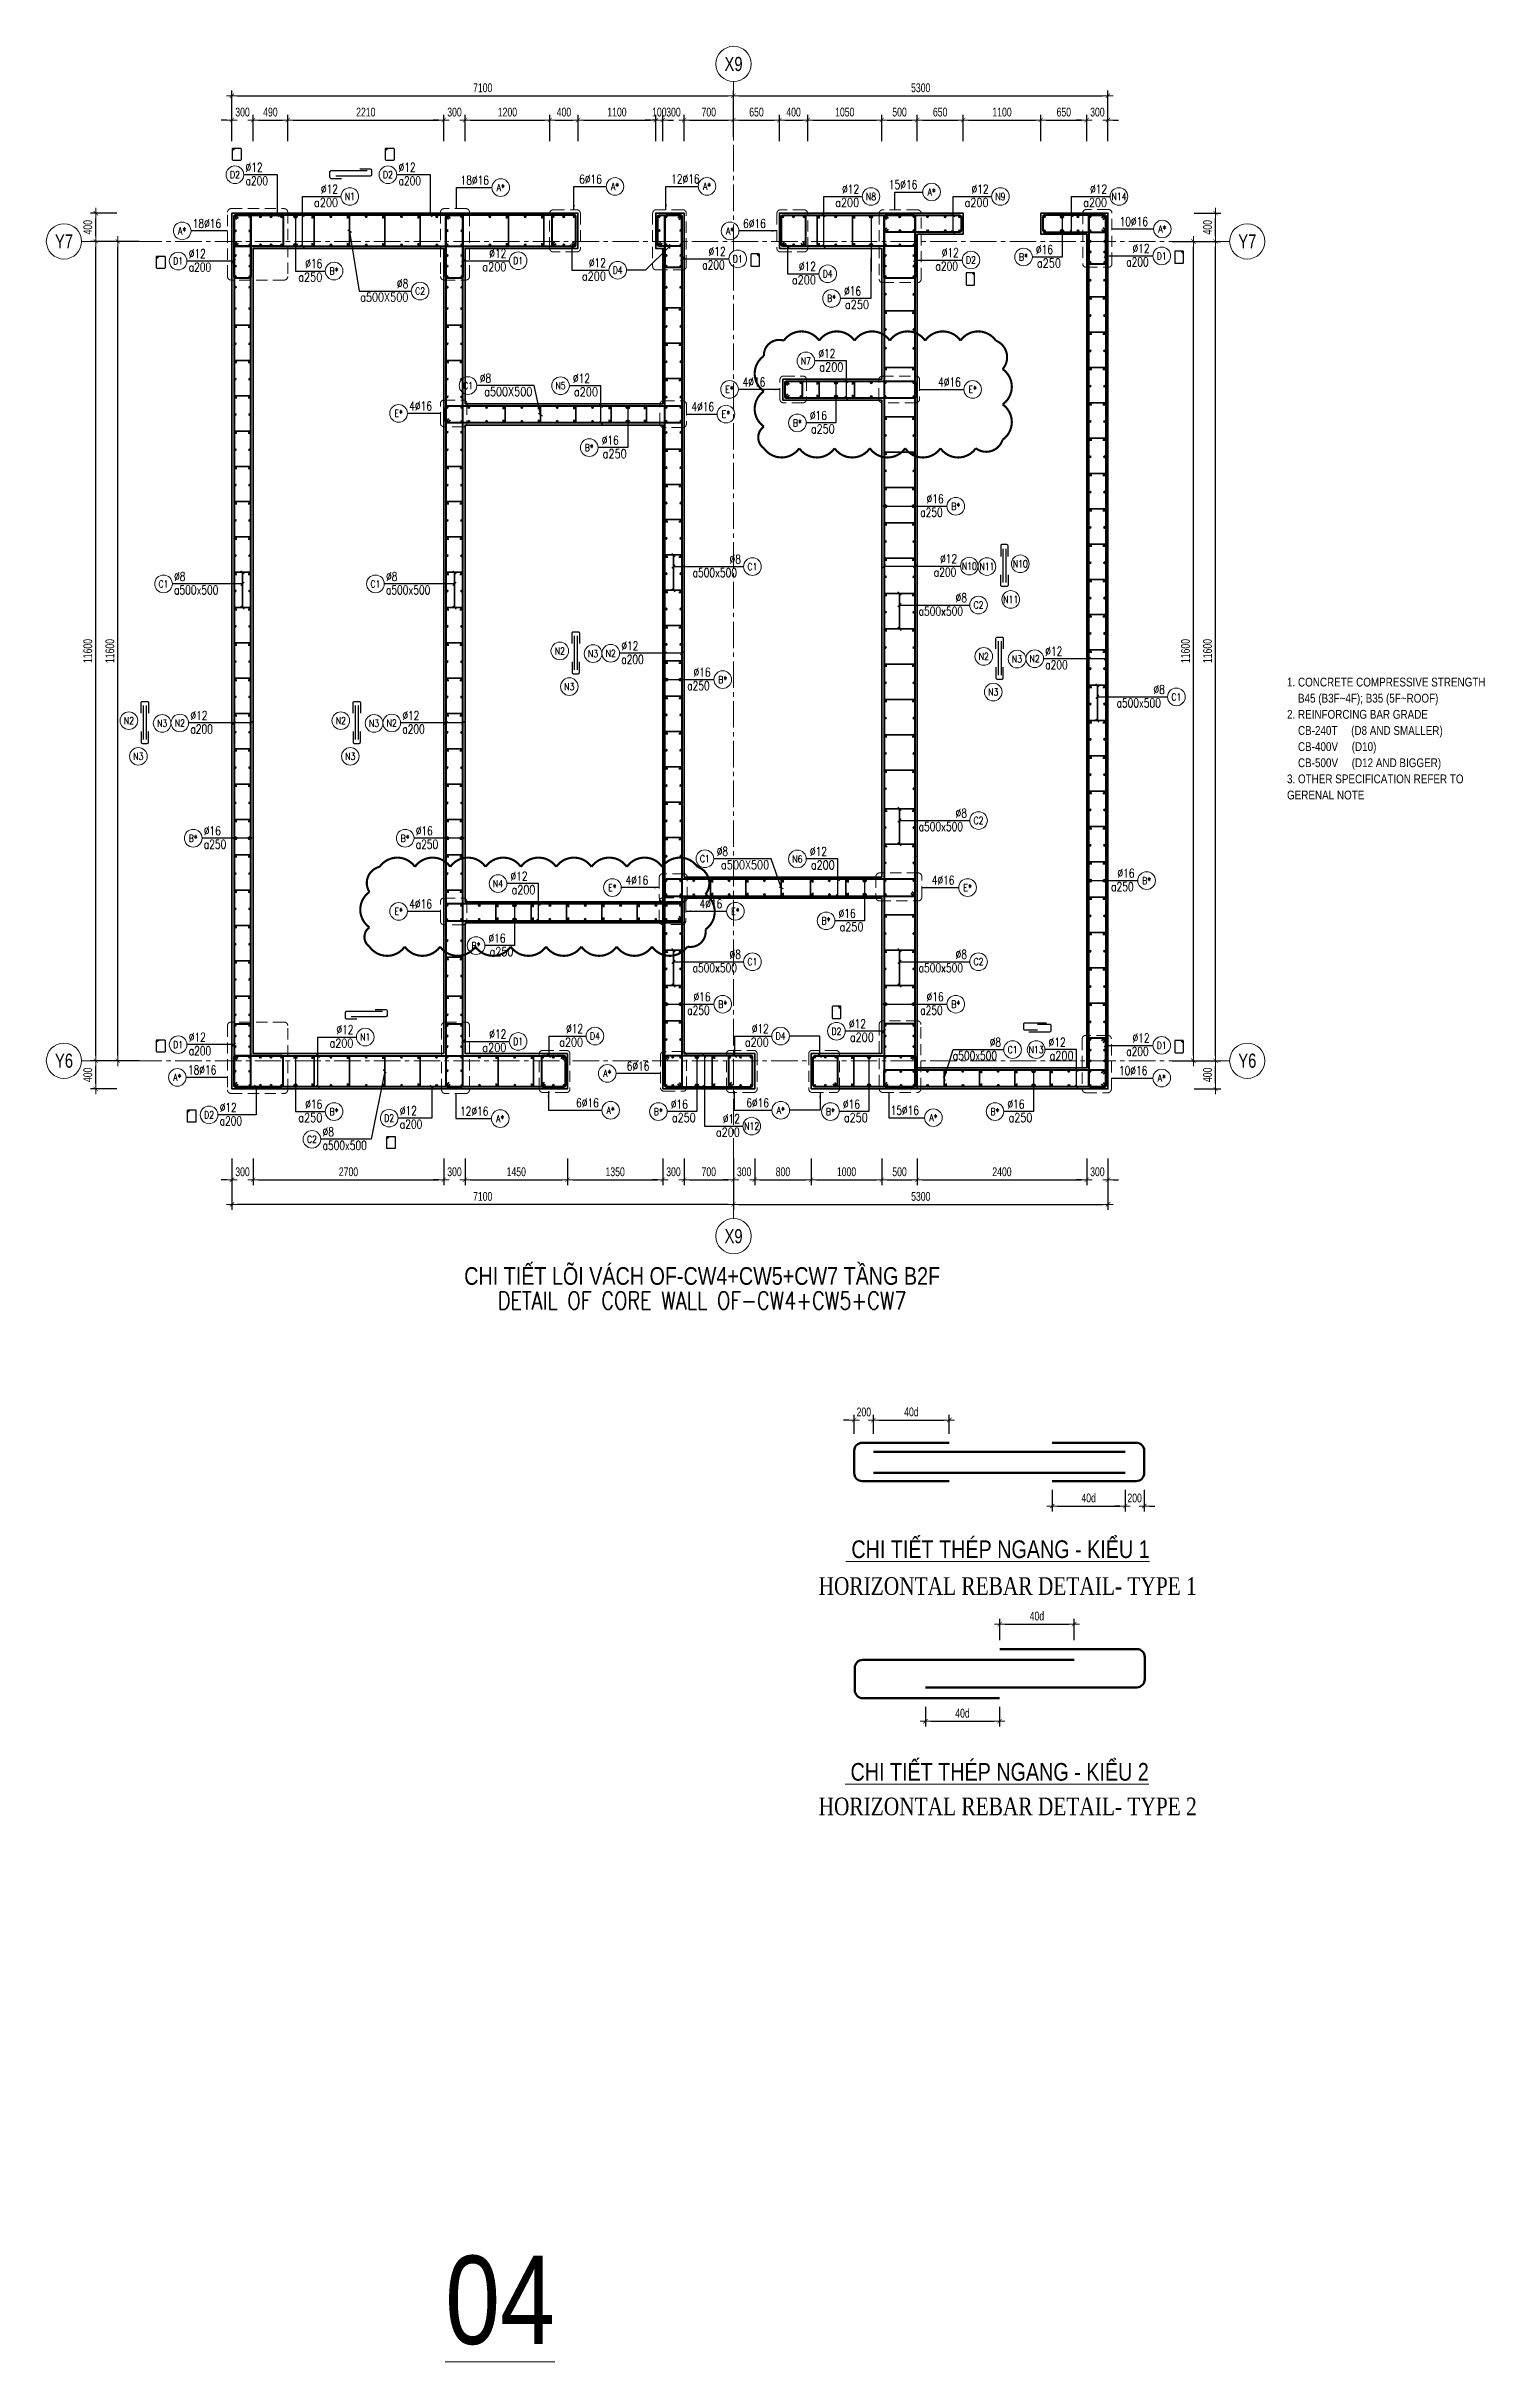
# Model space of a CAD drawing. Header units: millimetres. Extents: x 931337 to 1117500, y 19732 to 157199.
# Drawn here: x 1006675 to 1027035, y 86620 to 119401 of the extents above; entities that cross this region are included whole.
import ezdxf
from ezdxf.enums import TextEntityAlignment as Align

# ---------------------------------------------------------------- set-up
doc = ezdxf.new("R2010")
doc.units = ezdxf.units.MM
doc.header["$MEASUREMENT"] = 0
for name, pattern in [('HIDDEN', [9.525, 6.35, -3.175]), ('HIDDEN2', [4.7625, 3.175, -1.5875]), ('OF_Grid_1$0$CENTER2', [1.125, 0.75, -0.125, 0.125, -0.125])]:
    doc.linetypes.add(name, pattern=pattern)
doc.layers.get('0').update_dxf_attribs({"lineweight": 20})
doc.layers.get('Defpoints').update_dxf_attribs({"color": 151, "lineweight": 9})
for name, color, linetype in [('Hidden', 9, 'HIDDEN'), ('Leader', 6, 'Continuous'), ('Ligature', 1, 'Continuous'), ('Reinforcement', 4, 'Continuous'), ('TIT1', 3, 'Continuous')]:
    doc.layers.add(name, color=color, linetype=linetype)
for name, color, linetype, lineweight in [('KC-LEADER', 153, 'Continuous', 18), ('KC-THEP', 6, 'Continuous', 40), ('NDC_S_ANNO', 7, 'Continuous', 20), ('NDC_S_DIM', 1, 'Continuous', 15), ('NDC_S_ENG TITLE', 3, 'Continuous', 20), ('NDC_S_HIDDEN', 8, 'HIDDEN2', 13), ('NDC_S_LEADER', 1, 'Continuous', 15), ('NDC_S_REBAR', 4, 'Continuous', 35), ('NDC_S_STIRRUP', 4, 'Continuous', 40), ('NDC_S_TEXT SYMBOL', 7, 'Continuous', 20), ('NDC_S_VN TEXT', 7, 'Continuous', 20), ('NDC_S_VN TITLE', 6, 'Continuous', 35), ('NDC_S_WALL', 6, 'Continuous', 35), ('OF_Grid_1$0$NDC_S_AXIS', 5, 'OF_Grid_1$0$CENTER2', 13), ('OF_Grid_1$0$NDC_S_SYMBOL', 1, 'Continuous', 15), ('OF_Grid_1$0$NDC_S_TEXT SYMBOL', 7, 'Continuous', 20)]:
    doc.layers.add(name, color=color, linetype=linetype, lineweight=lineweight)
doc.layers.add('NDC-S-REVC', color=240, linetype='Continuous', lineweight=20, plot=False)
doc.styles.add('ARIAL', font='arial.ttf', dxfattribs={"width": 0.8})
doc.styles.add('NDC_ANNO', font='', dxfattribs={"width": 0.8})
doc.styles.add('NDC_ARIAL', font='arial.ttf', dxfattribs={"width": 0.85})
doc.styles.add('NDC_DIM', font='', dxfattribs={"width": 0.75})
doc.styles.add('NDC_EN TXT', font='romans.shx', dxfattribs={"width": 0.8})
doc.styles.add('NDC_VIE TXT', font='arial.ttf', dxfattribs={"width": 0.8})
doc.styles.add('OF_Grid_1$0$NDC_ANNO', font='', dxfattribs={"width": 0.8})
doc.styles.add('VNTIMEH', font='vntimeh.shx', dxfattribs={"width": 0.8, "bigfont": 'vns.shx'})
doc.styles.get('NDC_ANNO').set_extended_font_data('Dotum')
doc.styles.get('NDC_DIM').set_extended_font_data('Dotum')
doc.styles.get('OF_Grid_1$0$NDC_ANNO').set_extended_font_data('Dotum')
doc.dimstyles.new('NDC_1-50', dxfattribs={"dimscale": 50, "dimtxt": 2.5, "dimasz": 1, "dimexe": 1.5, "dimexo": 0, "dimgap": 0.8, "dimtad": 1, "dimdec": 0, "dimdsep": 46, "dimtxsty": 'NDC_ARIAL', "dimblk": 'DIMMARK', "dimcen": 49999.938995, "dimdle": 1.5, "dimclrd": 1, "dimclre": 1, "dimclrt": 3, "dimadec": 0, "dimazin": 0, "dimtfac": 1, "dimtdec": 0, "dimtix": 1, "dimtmove": 2, "dimatfit": 3, "dimfxl": 1, "dimarcsym": 0})
doc.dimstyles.new('NDC_dim_25', dxfattribs={"dimscale": 25, "dimtxt": 2.5, "dimasz": 1.5, "dimexe": 1.5, "dimexo": 2.5, "dimgap": 1, "dimtad": 1, "dimdec": 0, "dimzin": 0, "dimdsep": 46, "dimtxsty": 'NDC_DIM', "dimblk": 'DIMMARK', "dimcen": 0.09, "dimdle": 1.2, "dimclrd": 1, "dimclre": 1, "dimclrt": 3, "dimadec": 0, "dimazin": 0, "dimtfac": 1, "dimtdec": 0, "dimtix": 1, "dimtofl": 0, "dimtmove": 0, "dimatfit": 3, "dimfxl": 6, "dimfxlon": 1, "dimtolj": 1, "dimtzin": 0, "dimarcsym": 0})
doc.dimstyles.new('NDC_dim_30', dxfattribs={"dimscale": 30, "dimtxt": 2.5, "dimasz": 1.5, "dimexe": 1.5, "dimexo": 2.5, "dimgap": 1, "dimtad": 1, "dimdec": 0, "dimzin": 0, "dimdsep": 46, "dimtxsty": 'NDC_DIM', "dimblk": 'DIMMARK', "dimcen": 0.09, "dimdle": 1.2, "dimclrd": 1, "dimclre": 1, "dimclrt": 3, "dimadec": 0, "dimazin": 0, "dimtfac": 1, "dimtdec": 0, "dimtix": 1, "dimtofl": 0, "dimtmove": 0, "dimatfit": 3, "dimfxl": 6, "dimfxlon": 1, "dimtolj": 1, "dimtzin": 0, "dimarcsym": 0})
doc.dimstyles.new('NDC_dim_50', dxfattribs={"dimscale": 50, "dimtxt": 2.5, "dimasz": 1.5, "dimexe": 1.5, "dimexo": 2.5, "dimgap": 1, "dimtad": 1, "dimdec": 0, "dimzin": 0, "dimdsep": 46, "dimtxsty": 'NDC_DIM', "dimblk": 'DIMMARK', "dimcen": 0.09, "dimdle": 1.2, "dimclrd": 1, "dimclre": 1, "dimclrt": 3, "dimadec": 0, "dimazin": 0, "dimtfac": 1, "dimtdec": 0, "dimtix": 1, "dimtofl": 0, "dimtmove": 0, "dimatfit": 3, "dimfxl": 6, "dimfxlon": 1, "dimtolj": 1, "dimtzin": 0, "dimarcsym": 0})

msp = doc.modelspace()

# ---------------------------------------------------------------- texts
at = {"layer": 'NDC_S_ENG TITLE', "style": 'VNTIMEH', "width": 0.8}
for s, p in [('horizontal rebar detail- type 1', (1017606.279, 97476.672)), ('horizontal rebar detail- type 2', (1017606.279, 94356.33))]:
    msp.add_text(s, height=250, dxfattribs=at).set_placement(p)
at = {"layer": 'NDC_S_VN TEXT', "style": 'ARIAL', "width": 0.8}
for s, height, p in [('%%u CHI TIẾT THÉP NGANG - KIỂU 1', 250, (1017993.032, 97997.812)), ('%%u CHI TIẾT THÉP NGANG - KIỂU 2', 250, (1017980.661, 94845.895)), ('%%U04', 1250, (1012321.138, 86869.725))]:
    msp.add_text(s, height=height, dxfattribs=at).set_placement(p)
at = {"layer": 'NDC_S_VN TEXT', "color": 7, "style": 'NDC_EN TXT', "width": 0.8}
for tag, p in [('N10', (1020460.952, 112073.919)), ('N11', (1019989.983, 112035.759)), ('N11', (1020326.504, 111568.916)), ('N2', (1013943.554, 110840.347)), ('N3', (1014414.523, 110802.187)), ('N2', (1019944.354, 110763.723)), ('N3', (1020415.322, 110725.563)), ('N3', (1014078.002, 110335.344)), ('N3', (1020078.802, 110258.72)), ('N2', (1007843.554, 109853.41)), ('N3', (1008314.523, 109815.251)), ('N2', (1010843.554, 109853.41)), ('N3', (1011314.523, 109815.251)), ('N3', (1007978.002, 109348.408)), ('N3', (1010978.002, 109348.408))]:
    msp.add_attdef(tag, text='3', height=100, dxfattribs=at).set_placement(p, align=Align.MIDDLE)
at = {"layer": 'TIT1', "insert": (1024236.965, 110462.145), "char_height": 125, "width": 2836.52683, "attachment_point": 1, "line_spacing_factor": 1.096296, "style": 'ARIAL'}
msp.add_mtext('\\A1;1. CONCRETE COMPRESSIVE STRENGTH\\P    B45 (B3F~4F); B35 (5F~ROOF)\\P2. REINFORCING BAR GRADE\\P    CB-240T     (D8 AND SMALLER)\\P    CB-400V     (D10)\\P    CB-500V     (D12 AND BIGGER)\\P3. OTHER SPECIFICATION REFER TO GERENAL NOTE ', dxfattribs=at)

# ---------------------------------------------------------------- blocks, each defined once
blk = doc.blocks.new('*U86')
at = {"layer": 'OF_Grid_1$0$NDC_S_SYMBOL'}
blk.add_line((5, 0), (9, 0), dxfattribs=at)
blk.add_circle((0, 0), 5, dxfattribs=at)
at = {"layer": 'OF_Grid_1$0$NDC_S_TEXT SYMBOL', "color": 7, "style": 'OF_Grid_1$0$NDC_ANNO', "width": 0.8}
blk.add_attdef('GRID', text='', height=4, rotation=270, dxfattribs=at).set_placement((0, 0), align=Align.MIDDLE)
blk = doc.blocks.new('DIMMARK')
at = {"layer": 'NDC_S_DIM', "color": 1}
blk.add_line((-1.5, 0), (1, 0), dxfattribs=at)
at = {"layer": 'NDC_S_DIM', "color": 2, "const_width": 0.1}
blk.add_lwpolyline([(-0.42, -0.42), (0.42, 0.42)], dxfattribs=at)
blk = doc.blocks.new('*D138')
at = {"layer": 'Defpoints', "color": 0, "transparency": 16777216}
for p in [(1019457, 99952), (1018383, 99631), (1019457, 99631)]:
    blk.add_point(p, dxfattribs=at)
at = {"layer": 'NDC_S_DIM', "color": 1, "lineweight": -2, "transparency": 16777216}
for p, q in [((1018383, 99756), (1018383, 100027)), ((1019457, 99756), (1019457, 100027)), ((1018458, 99952), (1019382, 99952))]:
    blk.add_line(p, q, dxfattribs=at)
at = {"layer": 'NDC_S_DIM', "color": 1, "lineweight": -2, "transparency": 16777216, "xscale": 75, "yscale": 75, "zscale": 75, "rotation": 180}
blk.add_blockref('DIMMARK', (1018383, 99952), dxfattribs=at)
at = {"layer": 'NDC_S_DIM', "color": 1, "lineweight": -2, "transparency": 16777216, "xscale": 75, "yscale": 75, "zscale": 75}
blk.add_blockref('DIMMARK', (1019457, 99952), dxfattribs=at)
at = {"layer": 'NDC_S_DIM', "color": 3, "transparency": 16777216, "insert": (1018920, 100066), "char_height": 125, "attachment_point": 5, "style": 'NDC_DIM'}
blk.add_mtext('\\A1;40d', dxfattribs=at)
blk = doc.blocks.new('*D139')
at = {"layer": 'Defpoints', "color": 0, "transparency": 16777216}
for p in [(1020914, 99088), (1021944, 99088), (1021944, 98734)]:
    blk.add_point(p, dxfattribs=at)
at = {"layer": 'NDC_S_DIM', "color": 1, "lineweight": -2, "transparency": 16777216}
for p, q in [((1020914, 98963), (1020914, 98659)), ((1020989, 98734), (1021869, 98734)), ((1021944, 98963), (1021944, 98659))]:
    blk.add_line(p, q, dxfattribs=at)
at = {"layer": 'NDC_S_DIM', "color": 1, "lineweight": -2, "transparency": 16777216, "xscale": 75, "yscale": 75, "zscale": 75, "rotation": 180}
blk.add_blockref('DIMMARK', (1020914, 98734), dxfattribs=at)
at = {"layer": 'NDC_S_DIM', "color": 1, "lineweight": -2, "transparency": 16777216, "xscale": 75, "yscale": 75, "zscale": 75}
blk.add_blockref('DIMMARK', (1021944, 98734), dxfattribs=at)
at = {"layer": 'NDC_S_DIM', "color": 3, "transparency": 16777216, "insert": (1021429, 98848), "char_height": 125, "attachment_point": 5, "style": 'NDC_DIM'}
blk.add_mtext('\\A1;40d', dxfattribs=at)
blk = doc.blocks.new('*D140')
at = {"layer": 'Defpoints', "color": 0, "transparency": 16777216}
for p in [(1021224, 97062), (1020171, 96710), (1021224, 96710)]:
    blk.add_point(p, dxfattribs=at)
at = {"layer": 'NDC_S_DIM', "color": 1, "lineweight": -2, "transparency": 16777216}
for p, q in [((1020171, 96835), (1020171, 97137)), ((1020246, 97062), (1021149, 97062)), ((1021224, 96835), (1021224, 97137))]:
    blk.add_line(p, q, dxfattribs=at)
at = {"layer": 'NDC_S_DIM', "color": 1, "lineweight": -2, "transparency": 16777216, "xscale": 75, "yscale": 75, "zscale": 75, "rotation": 180}
blk.add_blockref('DIMMARK', (1020171, 97062), dxfattribs=at)
at = {"layer": 'NDC_S_DIM', "color": 1, "lineweight": -2, "transparency": 16777216, "xscale": 75, "yscale": 75, "zscale": 75}
blk.add_blockref('DIMMARK', (1021224, 97062), dxfattribs=at)
at = {"layer": 'NDC_S_DIM', "color": 3, "transparency": 16777216, "insert": (1020697, 97176), "char_height": 125, "attachment_point": 5, "style": 'NDC_DIM'}
blk.add_mtext('\\A1;40d', dxfattribs=at)
blk = doc.blocks.new('*D141')
at = {"layer": 'Defpoints', "color": 0, "transparency": 16777216}
for p in [(1019118, 96014), (1020169, 96014), (1020169, 95686)]:
    blk.add_point(p, dxfattribs=at)
at = {"layer": 'NDC_S_DIM', "color": 1, "lineweight": -2, "transparency": 16777216}
for p, q in [((1019118, 95889), (1019118, 95611)), ((1020169, 95889), (1020169, 95611)), ((1019193, 95686), (1020094, 95686))]:
    blk.add_line(p, q, dxfattribs=at)
at = {"layer": 'NDC_S_DIM', "color": 1, "lineweight": -2, "transparency": 16777216, "xscale": 75, "yscale": 75, "zscale": 75, "rotation": 180}
blk.add_blockref('DIMMARK', (1019118, 95686), dxfattribs=at)
at = {"layer": 'NDC_S_DIM', "color": 1, "lineweight": -2, "transparency": 16777216, "xscale": 75, "yscale": 75, "zscale": 75}
blk.add_blockref('DIMMARK', (1020169, 95686), dxfattribs=at)
at = {"layer": 'NDC_S_DIM', "color": 3, "transparency": 16777216, "insert": (1019643, 95800), "char_height": 125, "attachment_point": 5, "style": 'NDC_DIM'}
blk.add_mtext('\\A1;40d', dxfattribs=at)
blk = doc.blocks.new('*D136')
at = {"layer": 'Defpoints', "color": 0, "transparency": 16777216}
for p in [(1018111, 99952), (1018111, 99629), (1018383, 99631)]:
    blk.add_point(p, dxfattribs=at)
at = {"layer": 'NDC_S_DIM', "color": 1, "lineweight": -2, "transparency": 16777216}
for p, q in [((1018111, 99754), (1018111, 100027)), ((1018383, 99756), (1018383, 100027)), ((1018036, 99952), (1017961, 99952)), ((1018458, 99952), (1018533, 99952))]:
    blk.add_line(p, q, dxfattribs=at)
at = {"layer": 'NDC_S_DIM', "color": 1, "lineweight": -2, "transparency": 16777216, "xscale": 75, "yscale": 75, "zscale": 75}
blk.add_blockref('DIMMARK', (1018111, 99952), dxfattribs=at)
at = {"layer": 'NDC_S_DIM', "color": 1, "lineweight": -2, "transparency": 16777216, "xscale": 75, "yscale": 75, "zscale": 75, "rotation": 180}
blk.add_blockref('DIMMARK', (1018383, 99952), dxfattribs=at)
at = {"layer": 'NDC_S_DIM', "color": 3, "transparency": 16777216, "insert": (1018247, 100065), "char_height": 125, "attachment_point": 5, "style": 'NDC_DIM'}
blk.add_mtext('\\A1;200', dxfattribs=at)
blk = doc.blocks.new('*D137')
at = {"layer": 'Defpoints', "color": 0, "transparency": 16777216}
for p in [(1021944, 99088), (1022217, 99088), (1021944, 98734)]:
    blk.add_point(p, dxfattribs=at)
at = {"layer": 'NDC_S_DIM', "color": 1, "lineweight": -2, "transparency": 16777216}
for p, q in [((1021869, 98734), (1021794, 98734)), ((1021944, 98963), (1021944, 98659)), ((1022217, 98963), (1022217, 98659)), ((1022292, 98734), (1022367, 98734))]:
    blk.add_line(p, q, dxfattribs=at)
at = {"layer": 'NDC_S_DIM', "color": 1, "lineweight": -2, "transparency": 16777216, "xscale": 75, "yscale": 75, "zscale": 75}
blk.add_blockref('DIMMARK', (1021944, 98734), dxfattribs=at)
at = {"layer": 'NDC_S_DIM', "color": 1, "lineweight": -2, "transparency": 16777216, "xscale": 75, "yscale": 75, "zscale": 75, "rotation": 180}
blk.add_blockref('DIMMARK', (1022217, 98734), dxfattribs=at)
at = {"layer": 'NDC_S_DIM', "color": 3, "transparency": 16777216, "insert": (1022080, 98847), "char_height": 125, "attachment_point": 5, "style": 'NDC_DIM'}
blk.add_mtext('\\A1;200', dxfattribs=at)
blk = doc.blocks.new('Drawing name_symbol')
at = {"layer": 'NDC_S_ENG TITLE', "style": 'NDC_EN TXT', "width": 0.8}
blk.add_attdef('SECTDET1', text='', height=5, dxfattribs=at).set_placement((0, 1.01), align=Align.CENTER)
at = {"layer": 'NDC_S_TEXT SYMBOL', "lineweight": 25, "style": 'NDC_ANNO', "width": 0.8}
blk.add_attdef('SSCALE', text='', height=2.5, dxfattribs=at).set_placement((0, -4), align=Align.CENTER)
at = {"layer": 'NDC_S_VN TITLE', "style": 'NDC_VIE TXT', "width": 0.8}
blk.add_attdef('SECTDET2', text='', height=5, dxfattribs=at).set_placement((0, 7.97), align=Align.CENTER)
blk = doc.blocks.new('THEP')
at = {"layer": 'KC-LEADER', "color": 6}
blk.add_circle((0, 0), 14, dxfattribs=at)
at = {"layer": 'KC-THEP'}
for p, q in [((-14, 0), (14, 0)), ((10, 10), (-10, -10)), ((-10, 10), (10, -10)), ((0, 14), (0, -14))]:
    blk.add_line(p, q, dxfattribs=at)
blk = doc.blocks.new('*U13')
blk.add_circle((-2.5, 0), 2.5)
at = {"layer": 'NDC_S_VN TEXT', "color": 7, "style": 'NDC_EN TXT', "width": 0.8}
blk.add_attdef('SH2', text='', height=2, dxfattribs=at).set_placement((-2.5, 0), align=Align.MIDDLE)
at = {"layer": 'NDC_S_VN TEXT', "color": 3, "style": 'NDC_EN TXT', "width": 0.75}
blk.add_attdef('DK1', (0.5, 0.85), '', height=2.5, dxfattribs=at)
blk = doc.blocks.new('*U9')
blk.add_circle((2.5, 0), 2.5)
at = {"layer": 'NDC_S_VN TEXT', "color": 3, "style": 'NDC_EN TXT', "width": 0.75}
blk.add_attdef('DK2', text='', height=2.5, dxfattribs=at).set_placement((-0.85, 0.85), align=Align.RIGHT)
at = {"layer": 'NDC_S_VN TEXT', "color": 7, "style": 'NDC_EN TXT', "width": 0.8}
blk.add_attdef('SH3', text='', height=2, dxfattribs=at).set_placement((2.5, 0), align=Align.MIDDLE)
blk = doc.blocks.new('*U10')
blk.add_circle((2.5, 0), 2.5)
at = {"layer": 'NDC_S_VN TEXT', "color": 3, "style": 'NDC_EN TXT'}
for tag, width, p in [('DK2', 0.75, (-0.85, 0.85)), ('KC2', 0.8, (-0.85, -2.97))]:
    blk.add_attdef(tag, text='', height=2.5, dxfattribs=dict(at, width=width)).set_placement(p, align=Align.RIGHT)
at = {"layer": 'NDC_S_VN TEXT', "color": 7, "style": 'NDC_EN TXT', "width": 0.8}
blk.add_attdef('SH3', text='', height=2, dxfattribs=at).set_placement((2.5, 0), align=Align.MIDDLE)
blk = doc.blocks.new('*U12')
blk.add_circle((-2.5, 0), 2.5)
at = {"layer": 'NDC_S_VN TEXT', "color": 7, "style": 'NDC_EN TXT', "width": 0.8}
blk.add_attdef('SH2', text='', height=2, dxfattribs=at).set_placement((-2.5, 0), align=Align.MIDDLE)
at = {"layer": 'NDC_S_VN TEXT', "color": 3, "style": 'NDC_EN TXT', "width": 0.75}
for tag, p in [('DK1', (0.5, 0.85)), ('KC1', (0.5, -2.97))]:
    blk.add_attdef(tag, p, '', height=2.5, dxfattribs=at)
blk = doc.blocks.new('A$C72321851')
at = {"layer": 'Ligature'}
for points in [[(-61, -129), (-61, 171, -0.414214), (-43, 189), (26, 189, -0.414214), (43, 171), (43, -4)], [(-40, -4), (-40, -180, 0.414214), (-22, -197), (47, -197, 0.414214), (65, -180), (65, 121)]]:
    blk.add_lwpolyline(points, format="xyb", dxfattribs=at)
blk = doc.blocks.new('*U11')
blk.add_circle((-2.5, 0), 2.5)
at = {"layer": 'NDC_S_VN TEXT', "color": 7, "style": 'NDC_EN TXT', "width": 0.8}
blk.add_attdef('SH2', text='', height=2, dxfattribs=at).set_placement((-2.5, 0), align=Align.MIDDLE)
at = {"layer": 'NDC_S_VN TEXT', "color": 3, "style": 'NDC_EN TXT', "width": 0.75}
for tag, p in [('DK1', (0.5, 0.85)), ('KC1', (0.5, -2.97))]:
    blk.add_attdef(tag, p, '', height=2.5, dxfattribs=at)
blk = doc.blocks.new('A$C7BC65A55')
at = {"layer": 'Ligature'}
for p, q in [((-15, 372, 0), (-15, 39, 0)), ((15, 372, 0), (15, 39, 0))]:
    blk.add_line(p, q, dxfattribs=at)
for points in [[(-36, 297), (-36, 401, -0.414214), (-24, 413), (24, 413, -0.414214), (36, 401), (36, 297)], [(-36, 117), (-36, 12, 0.414214), (-24, 0), (24, 0, 0.414214), (36, 12), (36, 117)]]:
    blk.add_lwpolyline(points, format="xyb", dxfattribs=at)
blk = doc.blocks.new('*D935')
at = {"layer": 'Defpoints', "color": 0, "transparency": 16777216}
for p in [(1009302, 104639), (1016402, 103817), (1009302, 103005)]:
    blk.add_point(p, dxfattribs=at)
at = {"layer": 'NDC_S_DIM', "color": 1, "lineweight": -2, "transparency": 16777216}
for p, q in [((1009302, 103305), (1009302, 102930)), ((1016402, 103305), (1016402, 102930)), ((1016327, 103005), (1009377, 103005))]:
    blk.add_line(p, q, dxfattribs=at)
at = {"layer": 'NDC_S_DIM', "color": 1, "lineweight": -2, "transparency": 16777216, "xscale": 75, "yscale": 75, "zscale": 75, "rotation": 180}
blk.add_blockref('DIMMARK', (1009302, 103005), dxfattribs=at)
at = {"layer": 'NDC_S_DIM', "color": 1, "lineweight": -2, "transparency": 16777216, "xscale": 75, "yscale": 75, "zscale": 75}
blk.add_blockref('DIMMARK', (1016402, 103005), dxfattribs=at)
at = {"layer": 'NDC_S_DIM', "color": 3, "transparency": 16777216, "insert": (1012852, 103117), "char_height": 125, "attachment_point": 5, "style": 'NDC_DIM'}
blk.add_mtext('\\A1;7100', dxfattribs=at)
blk = doc.blocks.new('*U890')
at = {"layer": 'KC-THEP', "rotation": 9.66856443638095}
for p in [(0, 99), (0, -99)]:
    blk.add_blockref('THEP', p, dxfattribs=at)
blk = doc.blocks.new('*U889')
at = {"layer": 'NDC_S_HIDDEN', "color": 0, "linetype": 'ByBlock', "lineweight": -2, "transparency": 16777216}
for p in [(0, 0), (250, 0), (500, 0), (750, 0), (1000, 0), (1250, 0), (1500, 0), (1750, 0), (2000, 0), (2250, 0), (2500, 0)]:
    blk.add_blockref('*U890', p, dxfattribs=at)
blk = doc.blocks.new('*U892')
at = {"layer": 'NDC_S_REBAR'}
blk.add_lwpolyline([(-15, -75), (-15, -100, 1), (15, -100), (15, 100, 1), (-15, 100), (-15, 75)], format="xyb", dxfattribs=at)
blk = doc.blocks.new('*U891')
at = {"layer": 'NDC_S_HIDDEN', "color": 0, "linetype": 'ByBlock', "lineweight": -2, "transparency": 16777216}
for p in [(0, 0), (500, 0), (1000, 0), (1500, 0), (2000, 0)]:
    blk.add_blockref('*U892', p, dxfattribs=at)
blk = doc.blocks.new('*U888')
at = {"layer": 'KC-THEP', "rotation": 9.668564436380946}
blk.add_blockref('THEP', (0, 100), dxfattribs=at)
at = {"layer": 'KC-THEP', "xscale": -1, "rotation": 170.331435563619}
blk.add_blockref('THEP', (0, -100), dxfattribs=at)
blk = doc.blocks.new('*U887')
at = {"layer": 'NDC_S_HIDDEN', "color": 0, "linetype": 'ByBlock', "lineweight": -2, "transparency": 16777216}
for p in [(0, 0), (250, 0), (500, 0), (750, 0), (1000, 0), (1250, 0), (1500, 0), (1750, 0), (2000, 0), (2250, 0), (2500, 0), (2750, 0)]:
    blk.add_blockref('*U888', p, dxfattribs=at)
blk = doc.blocks.new('*U886')
at = {"layer": 'NDC_S_REBAR'}
blk.add_lwpolyline([(-15, -75), (-15, -100, 1), (15, -100), (15, 100, 1), (-15, 100), (-15, 75)], format="xyb", dxfattribs=at)
blk = doc.blocks.new('*U885')
at = {"layer": 'NDC_S_HIDDEN', "color": 0, "linetype": 'ByBlock', "lineweight": -2, "transparency": 16777216}
for p in [(0, 0), (500, 0)]:
    blk.add_blockref('*U886', p, dxfattribs=at)
blk = doc.blocks.new('*D928')
at = {"layer": 'Defpoints', "color": 0, "ltscale": 200, "transparency": 16777216}
for p in [(1009302, 104639), (1009602, 104639), (1009302, 103354)]:
    blk.add_point(p, dxfattribs=at)
at = {"layer": 'NDC_S_DIM', "color": 1, "lineweight": -2, "ltscale": 200, "transparency": 16777216}
for p, q in [((1009302, 103654), (1009302, 103279)), ((1009602, 103654), (1009602, 103279)), ((1009227, 103354), (1009152, 103354)), ((1009677, 103354), (1009752, 103354))]:
    blk.add_line(p, q, dxfattribs=at)
at = {"layer": 'NDC_S_DIM', "color": 1, "lineweight": -2, "ltscale": 200, "transparency": 16777216, "xscale": 75, "yscale": 75, "zscale": 75}
blk.add_blockref('DIMMARK', (1009302, 103354), dxfattribs=at)
at = {"layer": 'NDC_S_DIM', "color": 1, "lineweight": -2, "ltscale": 200, "transparency": 16777216, "xscale": 75, "yscale": 75, "zscale": 75, "rotation": 180}
blk.add_blockref('DIMMARK', (1009602, 103354), dxfattribs=at)
at = {"layer": 'NDC_S_DIM', "color": 3, "ltscale": 200, "transparency": 16777216, "insert": (1009452, 103466), "char_height": 125, "attachment_point": 5, "style": 'NDC_DIM'}
blk.add_mtext('\\A1;300', dxfattribs=at)
blk = doc.blocks.new('*D929')
at = {"layer": 'Defpoints', "color": 0, "ltscale": 200, "transparency": 16777216}
for p in [(1009602, 118357), (1009302, 117039), (1009602, 116539)]:
    blk.add_point(p, dxfattribs=at)
at = {"layer": 'NDC_S_DIM', "color": 1, "lineweight": -2, "ltscale": 200, "transparency": 16777216}
for p, q in [((1009227, 118357), (1009152, 118357)), ((1009302, 118057), (1009302, 118432)), ((1009602, 118057), (1009602, 118432)), ((1009677, 118357), (1009752, 118357))]:
    blk.add_line(p, q, dxfattribs=at)
at = {"layer": 'NDC_S_DIM', "color": 1, "lineweight": -2, "ltscale": 200, "transparency": 16777216, "xscale": 75, "yscale": 75, "zscale": 75}
blk.add_blockref('DIMMARK', (1009302, 118357), dxfattribs=at)
at = {"layer": 'NDC_S_DIM', "color": 1, "lineweight": -2, "ltscale": 200, "transparency": 16777216, "xscale": 75, "yscale": 75, "zscale": 75, "rotation": 180}
blk.add_blockref('DIMMARK', (1009602, 118357), dxfattribs=at)
at = {"layer": 'NDC_S_DIM', "color": 3, "ltscale": 200, "transparency": 16777216, "insert": (1009452, 118469), "char_height": 125, "attachment_point": 5, "style": 'NDC_DIM'}
blk.add_mtext('\\A1;300', dxfattribs=at)
blk = doc.blocks.new('*D930')
at = {"layer": 'Defpoints', "color": 0, "ltscale": 200, "transparency": 16777216}
for p in [(1010092, 118357), (1009602, 116539), (1010092, 116353)]:
    blk.add_point(p, dxfattribs=at)
at = {"layer": 'NDC_S_DIM', "color": 1, "lineweight": -2, "ltscale": 200, "transparency": 16777216}
for p, q in [((1009602, 118057), (1009602, 118432)), ((1009677, 118357), (1010017, 118357)), ((1010092, 118057), (1010092, 118432))]:
    blk.add_line(p, q, dxfattribs=at)
at = {"layer": 'NDC_S_DIM', "color": 1, "lineweight": -2, "ltscale": 200, "transparency": 16777216, "xscale": 75, "yscale": 75, "zscale": 75, "rotation": 180}
blk.add_blockref('DIMMARK', (1009602, 118357), dxfattribs=at)
at = {"layer": 'NDC_S_DIM', "color": 1, "lineweight": -2, "ltscale": 200, "transparency": 16777216, "xscale": 75, "yscale": 75, "zscale": 75}
blk.add_blockref('DIMMARK', (1010092, 118357), dxfattribs=at)
at = {"layer": 'NDC_S_DIM', "color": 3, "ltscale": 200, "transparency": 16777216, "insert": (1009847, 118469), "char_height": 125, "attachment_point": 5, "style": 'NDC_DIM'}
blk.add_mtext('\\A1;490', dxfattribs=at)
blk = doc.blocks.new('*D931')
at = {"layer": 'Defpoints', "color": 0, "ltscale": 200, "transparency": 16777216}
for p in [(1012302, 118357), (1012302, 116539), (1010092, 116353)]:
    blk.add_point(p, dxfattribs=at)
at = {"layer": 'NDC_S_DIM', "color": 1, "lineweight": -2, "ltscale": 200, "transparency": 16777216}
for p, q in [((1010092, 118057), (1010092, 118432)), ((1010167, 118357), (1012227, 118357)), ((1012302, 118057), (1012302, 118432))]:
    blk.add_line(p, q, dxfattribs=at)
at = {"layer": 'NDC_S_DIM', "color": 1, "lineweight": -2, "ltscale": 200, "transparency": 16777216, "xscale": 75, "yscale": 75, "zscale": 75, "rotation": 180}
blk.add_blockref('DIMMARK', (1010092, 118357), dxfattribs=at)
at = {"layer": 'NDC_S_DIM', "color": 1, "lineweight": -2, "ltscale": 200, "transparency": 16777216, "xscale": 75, "yscale": 75, "zscale": 75}
blk.add_blockref('DIMMARK', (1012302, 118357), dxfattribs=at)
at = {"layer": 'NDC_S_DIM', "color": 3, "ltscale": 200, "transparency": 16777216, "insert": (1011197, 118469), "char_height": 125, "attachment_point": 5, "style": 'NDC_DIM'}
blk.add_mtext('\\A1;2210', dxfattribs=at)
blk = doc.blocks.new('*D932')
at = {"layer": 'Defpoints', "color": 0, "ltscale": 200, "transparency": 16777216}
for p in [(1012602, 118357), (1012302, 116539), (1012602, 116539)]:
    blk.add_point(p, dxfattribs=at)
at = {"layer": 'NDC_S_DIM', "color": 1, "lineweight": -2, "ltscale": 200, "transparency": 16777216}
for p, q in [((1012227, 118357), (1012152, 118357)), ((1012302, 118057), (1012302, 118432)), ((1012602, 118057), (1012602, 118432)), ((1012677, 118357), (1012752, 118357))]:
    blk.add_line(p, q, dxfattribs=at)
at = {"layer": 'NDC_S_DIM', "color": 1, "lineweight": -2, "ltscale": 200, "transparency": 16777216, "xscale": 75, "yscale": 75, "zscale": 75}
blk.add_blockref('DIMMARK', (1012302, 118357), dxfattribs=at)
at = {"layer": 'NDC_S_DIM', "color": 1, "lineweight": -2, "ltscale": 200, "transparency": 16777216, "xscale": 75, "yscale": 75, "zscale": 75, "rotation": 180}
blk.add_blockref('DIMMARK', (1012602, 118357), dxfattribs=at)
at = {"layer": 'NDC_S_DIM', "color": 3, "ltscale": 200, "transparency": 16777216, "insert": (1012452, 118469), "char_height": 125, "attachment_point": 5, "style": 'NDC_DIM'}
blk.add_mtext('\\A1;300', dxfattribs=at)
blk = doc.blocks.new('*D933')
at = {"layer": 'Defpoints', "color": 0, "ltscale": 200, "transparency": 16777216}
for p in [(1013802, 118357), (1013802, 116825), (1012602, 116539)]:
    blk.add_point(p, dxfattribs=at)
at = {"layer": 'NDC_S_DIM', "color": 1, "lineweight": -2, "ltscale": 200, "transparency": 16777216}
for p, q in [((1012602, 118057), (1012602, 118432)), ((1012677, 118357), (1013727, 118357)), ((1013802, 118057), (1013802, 118432))]:
    blk.add_line(p, q, dxfattribs=at)
at = {"layer": 'NDC_S_DIM', "color": 1, "lineweight": -2, "ltscale": 200, "transparency": 16777216, "xscale": 75, "yscale": 75, "zscale": 75, "rotation": 180}
blk.add_blockref('DIMMARK', (1012602, 118357), dxfattribs=at)
at = {"layer": 'NDC_S_DIM', "color": 1, "lineweight": -2, "ltscale": 200, "transparency": 16777216, "xscale": 75, "yscale": 75, "zscale": 75}
blk.add_blockref('DIMMARK', (1013802, 118357), dxfattribs=at)
at = {"layer": 'NDC_S_DIM', "color": 3, "ltscale": 200, "transparency": 16777216, "insert": (1013202, 118469), "char_height": 125, "attachment_point": 5, "style": 'NDC_DIM'}
blk.add_mtext('\\A1;1200', dxfattribs=at)
blk = doc.blocks.new('*D934')
at = {"layer": 'Defpoints', "color": 0, "ltscale": 200, "transparency": 16777216}
for p in [(1014202, 118357), (1013802, 116825), (1014202, 116789)]:
    blk.add_point(p, dxfattribs=at)
at = {"layer": 'NDC_S_DIM', "color": 1, "lineweight": -2, "ltscale": 200, "transparency": 16777216}
for p, q in [((1013802, 118057), (1013802, 118432)), ((1013877, 118357), (1014127, 118357)), ((1014202, 118057), (1014202, 118432))]:
    blk.add_line(p, q, dxfattribs=at)
at = {"layer": 'NDC_S_DIM', "color": 1, "lineweight": -2, "ltscale": 200, "transparency": 16777216, "xscale": 75, "yscale": 75, "zscale": 75, "rotation": 180}
blk.add_blockref('DIMMARK', (1013802, 118357), dxfattribs=at)
at = {"layer": 'NDC_S_DIM', "color": 1, "lineweight": -2, "ltscale": 200, "transparency": 16777216, "xscale": 75, "yscale": 75, "zscale": 75}
blk.add_blockref('DIMMARK', (1014202, 118357), dxfattribs=at)
at = {"layer": 'NDC_S_DIM', "color": 3, "ltscale": 200, "transparency": 16777216, "insert": (1014002, 118469), "char_height": 125, "attachment_point": 5, "style": 'NDC_DIM'}
blk.add_mtext('\\A1;400', dxfattribs=at)
blk = doc.blocks.new('*D917')
at = {"layer": 'Defpoints', "color": 0, "ltscale": 200, "transparency": 16777216}
for p in [(1015302, 118357), (1014202, 116789), (1015302, 116682)]:
    blk.add_point(p, dxfattribs=at)
at = {"layer": 'NDC_S_DIM', "color": 1, "lineweight": -2, "ltscale": 200, "transparency": 16777216}
for p, q in [((1014202, 118057), (1014202, 118432)), ((1014277, 118357), (1015227, 118357)), ((1015302, 118057), (1015302, 118432))]:
    blk.add_line(p, q, dxfattribs=at)
at = {"layer": 'NDC_S_DIM', "color": 1, "lineweight": -2, "ltscale": 200, "transparency": 16777216, "xscale": 75, "yscale": 75, "zscale": 75, "rotation": 180}
blk.add_blockref('DIMMARK', (1014202, 118357), dxfattribs=at)
at = {"layer": 'NDC_S_DIM', "color": 1, "lineweight": -2, "ltscale": 200, "transparency": 16777216, "xscale": 75, "yscale": 75, "zscale": 75}
blk.add_blockref('DIMMARK', (1015302, 118357), dxfattribs=at)
at = {"layer": 'NDC_S_DIM', "color": 3, "ltscale": 200, "transparency": 16777216, "insert": (1014752, 118469), "char_height": 125, "attachment_point": 5, "style": 'NDC_DIM'}
blk.add_mtext('\\A1;1100', dxfattribs=at)
blk = doc.blocks.new('*D918')
at = {"layer": 'Defpoints', "color": 0, "ltscale": 200, "transparency": 16777216}
for p in [(1015402, 118357), (1015302, 116682), (1015402, 116539)]:
    blk.add_point(p, dxfattribs=at)
at = {"layer": 'NDC_S_DIM', "color": 1, "lineweight": -2, "ltscale": 200, "transparency": 16777216}
for p, q in [((1015227, 118357), (1015152, 118357)), ((1015302, 118057), (1015302, 118432)), ((1015402, 118057), (1015402, 118432)), ((1015477, 118357), (1015552, 118357))]:
    blk.add_line(p, q, dxfattribs=at)
at = {"layer": 'NDC_S_DIM', "color": 1, "lineweight": -2, "ltscale": 200, "transparency": 16777216, "xscale": 75, "yscale": 75, "zscale": 75}
blk.add_blockref('DIMMARK', (1015302, 118357), dxfattribs=at)
at = {"layer": 'NDC_S_DIM', "color": 1, "lineweight": -2, "ltscale": 200, "transparency": 16777216, "xscale": 75, "yscale": 75, "zscale": 75, "rotation": 180}
blk.add_blockref('DIMMARK', (1015402, 118357), dxfattribs=at)
at = {"layer": 'NDC_S_DIM', "color": 3, "ltscale": 200, "transparency": 16777216, "insert": (1015352, 118469), "char_height": 125, "attachment_point": 5, "style": 'NDC_DIM'}
blk.add_mtext('\\A1;100', dxfattribs=at)
blk = doc.blocks.new('*D919')
at = {"layer": 'Defpoints', "color": 0, "ltscale": 200, "transparency": 16777216}
for p in [(1015702, 118357), (1015402, 116539), (1015702, 116539)]:
    blk.add_point(p, dxfattribs=at)
at = {"layer": 'NDC_S_DIM', "color": 1, "lineweight": -2, "ltscale": 200, "transparency": 16777216}
for p, q in [((1015327, 118357), (1015252, 118357)), ((1015402, 118057), (1015402, 118432)), ((1015702, 118057), (1015702, 118432)), ((1015777, 118357), (1015852, 118357))]:
    blk.add_line(p, q, dxfattribs=at)
at = {"layer": 'NDC_S_DIM', "color": 1, "lineweight": -2, "ltscale": 200, "transparency": 16777216, "xscale": 75, "yscale": 75, "zscale": 75}
blk.add_blockref('DIMMARK', (1015402, 118357), dxfattribs=at)
at = {"layer": 'NDC_S_DIM', "color": 1, "lineweight": -2, "ltscale": 200, "transparency": 16777216, "xscale": 75, "yscale": 75, "zscale": 75, "rotation": 180}
blk.add_blockref('DIMMARK', (1015702, 118357), dxfattribs=at)
at = {"layer": 'NDC_S_DIM', "color": 3, "ltscale": 200, "transparency": 16777216, "insert": (1015552, 118469), "char_height": 125, "attachment_point": 5, "style": 'NDC_DIM'}
blk.add_mtext('\\A1;300', dxfattribs=at)
blk = doc.blocks.new('*D920')
at = {"layer": 'Defpoints', "color": 0, "ltscale": 200, "transparency": 16777216}
for p in [(1017452, 118357), (1017452, 116722), (1017052, 116690)]:
    blk.add_point(p, dxfattribs=at)
at = {"layer": 'NDC_S_DIM', "color": 1, "lineweight": -2, "ltscale": 200, "transparency": 16777216}
for p, q in [((1017052, 118057), (1017052, 118432)), ((1017127, 118357), (1017377, 118357)), ((1017452, 118057), (1017452, 118432))]:
    blk.add_line(p, q, dxfattribs=at)
at = {"layer": 'NDC_S_DIM', "color": 1, "lineweight": -2, "ltscale": 200, "transparency": 16777216, "xscale": 75, "yscale": 75, "zscale": 75, "rotation": 180}
blk.add_blockref('DIMMARK', (1017052, 118357), dxfattribs=at)
at = {"layer": 'NDC_S_DIM', "color": 1, "lineweight": -2, "ltscale": 200, "transparency": 16777216, "xscale": 75, "yscale": 75, "zscale": 75}
blk.add_blockref('DIMMARK', (1017452, 118357), dxfattribs=at)
at = {"layer": 'NDC_S_DIM', "color": 3, "ltscale": 200, "transparency": 16777216, "insert": (1017252, 118469), "char_height": 125, "attachment_point": 5, "style": 'NDC_DIM'}
blk.add_mtext('\\A1;400', dxfattribs=at)
blk = doc.blocks.new('*D921')
at = {"layer": 'Defpoints', "color": 0, "ltscale": 200, "transparency": 16777216}
for p in [(1018502, 118357), (1017452, 116722), (1018502, 116539)]:
    blk.add_point(p, dxfattribs=at)
at = {"layer": 'NDC_S_DIM', "color": 1, "lineweight": -2, "ltscale": 200, "transparency": 16777216}
for p, q in [((1017452, 118057), (1017452, 118432)), ((1017527, 118357), (1018427, 118357)), ((1018502, 118057), (1018502, 118432))]:
    blk.add_line(p, q, dxfattribs=at)
at = {"layer": 'NDC_S_DIM', "color": 1, "lineweight": -2, "ltscale": 200, "transparency": 16777216, "xscale": 75, "yscale": 75, "zscale": 75, "rotation": 180}
blk.add_blockref('DIMMARK', (1017452, 118357), dxfattribs=at)
at = {"layer": 'NDC_S_DIM', "color": 1, "lineweight": -2, "ltscale": 200, "transparency": 16777216, "xscale": 75, "yscale": 75, "zscale": 75}
blk.add_blockref('DIMMARK', (1018502, 118357), dxfattribs=at)
at = {"layer": 'NDC_S_DIM', "color": 3, "ltscale": 200, "transparency": 16777216, "insert": (1017977, 118469), "char_height": 125, "attachment_point": 5, "style": 'NDC_DIM'}
blk.add_mtext('\\A1;1050', dxfattribs=at)
blk = doc.blocks.new('*D922')
at = {"layer": 'Defpoints', "color": 0, "ltscale": 200, "transparency": 16777216}
for p in [(1019002, 118357), (1019002, 116739), (1018502, 116539)]:
    blk.add_point(p, dxfattribs=at)
at = {"layer": 'NDC_S_DIM', "color": 1, "lineweight": -2, "ltscale": 200, "transparency": 16777216}
for p, q in [((1018502, 118057), (1018502, 118432)), ((1018577, 118357), (1018927, 118357)), ((1019002, 118057), (1019002, 118432))]:
    blk.add_line(p, q, dxfattribs=at)
at = {"layer": 'NDC_S_DIM', "color": 1, "lineweight": -2, "ltscale": 200, "transparency": 16777216, "xscale": 75, "yscale": 75, "zscale": 75, "rotation": 180}
blk.add_blockref('DIMMARK', (1018502, 118357), dxfattribs=at)
at = {"layer": 'NDC_S_DIM', "color": 1, "lineweight": -2, "ltscale": 200, "transparency": 16777216, "xscale": 75, "yscale": 75, "zscale": 75}
blk.add_blockref('DIMMARK', (1019002, 118357), dxfattribs=at)
at = {"layer": 'NDC_S_DIM', "color": 3, "ltscale": 200, "transparency": 16777216, "insert": (1018752, 118469), "char_height": 125, "attachment_point": 5, "style": 'NDC_DIM'}
blk.add_mtext('\\A1;500', dxfattribs=at)
blk = doc.blocks.new('*D923')
at = {"layer": 'Defpoints', "color": 0, "ltscale": 200, "transparency": 16777216}
for p in [(1019652, 118357), (1019002, 116739), (1019652, 116739)]:
    blk.add_point(p, dxfattribs=at)
at = {"layer": 'NDC_S_DIM', "color": 1, "lineweight": -2, "ltscale": 200, "transparency": 16777216}
for p, q in [((1019002, 118057), (1019002, 118432)), ((1019077, 118357), (1019577, 118357)), ((1019652, 118057), (1019652, 118432))]:
    blk.add_line(p, q, dxfattribs=at)
at = {"layer": 'NDC_S_DIM', "color": 1, "lineweight": -2, "ltscale": 200, "transparency": 16777216, "xscale": 75, "yscale": 75, "zscale": 75, "rotation": 180}
blk.add_blockref('DIMMARK', (1019002, 118357), dxfattribs=at)
at = {"layer": 'NDC_S_DIM', "color": 1, "lineweight": -2, "ltscale": 200, "transparency": 16777216, "xscale": 75, "yscale": 75, "zscale": 75}
blk.add_blockref('DIMMARK', (1019652, 118357), dxfattribs=at)
at = {"layer": 'NDC_S_DIM', "color": 3, "ltscale": 200, "transparency": 16777216, "insert": (1019327, 118469), "char_height": 125, "attachment_point": 5, "style": 'NDC_DIM'}
blk.add_mtext('\\A1;650', dxfattribs=at)
blk = doc.blocks.new('*D924')
at = {"layer": 'Defpoints', "color": 0, "ltscale": 200, "transparency": 16777216}
for p in [(1020753, 118357), (1019653, 116739), (1020753, 116739)]:
    blk.add_point(p, dxfattribs=at)
at = {"layer": 'NDC_S_DIM', "color": 1, "lineweight": -2, "ltscale": 200, "transparency": 16777216}
for p, q in [((1019653, 118057), (1019653, 118432)), ((1019728, 118357), (1020678, 118357)), ((1020753, 118057), (1020753, 118432))]:
    blk.add_line(p, q, dxfattribs=at)
at = {"layer": 'NDC_S_DIM', "color": 1, "lineweight": -2, "ltscale": 200, "transparency": 16777216, "xscale": 75, "yscale": 75, "zscale": 75, "rotation": 180}
blk.add_blockref('DIMMARK', (1019653, 118357), dxfattribs=at)
at = {"layer": 'NDC_S_DIM', "color": 1, "lineweight": -2, "ltscale": 200, "transparency": 16777216, "xscale": 75, "yscale": 75, "zscale": 75}
blk.add_blockref('DIMMARK', (1020753, 118357), dxfattribs=at)
at = {"layer": 'NDC_S_DIM', "color": 3, "ltscale": 200, "transparency": 16777216, "insert": (1020203, 118469), "char_height": 125, "attachment_point": 5, "style": 'NDC_DIM'}
blk.add_mtext('\\A1;1100', dxfattribs=at)
blk = doc.blocks.new('*D925')
at = {"layer": 'Defpoints', "color": 0, "ltscale": 200, "transparency": 16777216}
for p in [(1021403, 118357), (1020753, 116739), (1021403, 116739)]:
    blk.add_point(p, dxfattribs=at)
at = {"layer": 'NDC_S_DIM', "color": 1, "lineweight": -2, "ltscale": 200, "transparency": 16777216}
for p, q in [((1020753, 118057), (1020753, 118432)), ((1020828, 118357), (1021328, 118357)), ((1021403, 118057), (1021403, 118432))]:
    blk.add_line(p, q, dxfattribs=at)
at = {"layer": 'NDC_S_DIM', "color": 1, "lineweight": -2, "ltscale": 200, "transparency": 16777216, "xscale": 75, "yscale": 75, "zscale": 75, "rotation": 180}
blk.add_blockref('DIMMARK', (1020753, 118357), dxfattribs=at)
at = {"layer": 'NDC_S_DIM', "color": 1, "lineweight": -2, "ltscale": 200, "transparency": 16777216, "xscale": 75, "yscale": 75, "zscale": 75}
blk.add_blockref('DIMMARK', (1021403, 118357), dxfattribs=at)
at = {"layer": 'NDC_S_DIM', "color": 3, "ltscale": 200, "transparency": 16777216, "insert": (1021078, 118469), "char_height": 125, "attachment_point": 5, "style": 'NDC_DIM'}
blk.add_mtext('\\A1;650', dxfattribs=at)
blk = doc.blocks.new('*D926')
at = {"layer": 'Defpoints', "color": 0, "ltscale": 200, "transparency": 16777216}
for p in [(1021703, 118357), (1021403, 116739), (1021703, 116739)]:
    blk.add_point(p, dxfattribs=at)
at = {"layer": 'NDC_S_DIM', "color": 1, "lineweight": -2, "ltscale": 200, "transparency": 16777216}
for p, q in [((1021328, 118357), (1021253, 118357)), ((1021403, 118057), (1021403, 118432)), ((1021703, 118057), (1021703, 118432)), ((1021778, 118357), (1021853, 118357))]:
    blk.add_line(p, q, dxfattribs=at)
at = {"layer": 'NDC_S_DIM', "color": 1, "lineweight": -2, "ltscale": 200, "transparency": 16777216, "xscale": 75, "yscale": 75, "zscale": 75}
blk.add_blockref('DIMMARK', (1021403, 118357), dxfattribs=at)
at = {"layer": 'NDC_S_DIM', "color": 1, "lineweight": -2, "ltscale": 200, "transparency": 16777216, "xscale": 75, "yscale": 75, "zscale": 75, "rotation": 180}
blk.add_blockref('DIMMARK', (1021703, 118357), dxfattribs=at)
at = {"layer": 'NDC_S_DIM', "color": 3, "ltscale": 200, "transparency": 16777216, "insert": (1021553, 118469), "char_height": 125, "attachment_point": 5, "style": 'NDC_DIM'}
blk.add_mtext('\\A1;300', dxfattribs=at)
blk = doc.blocks.new('*D927')
at = {"layer": 'Defpoints', "color": 0, "ltscale": 200, "transparency": 16777216}
for p in [(1016402, 118701), (1009302, 117898), (1016402, 117993)]:
    blk.add_point(p, dxfattribs=at)
at = {"layer": 'NDC_S_DIM', "color": 1, "lineweight": -2, "ltscale": 200, "transparency": 16777216}
for p, q in [((1009302, 118401), (1009302, 118776)), ((1009377, 118701), (1016327, 118701)), ((1016402, 118401), (1016402, 118776))]:
    blk.add_line(p, q, dxfattribs=at)
at = {"layer": 'NDC_S_DIM', "color": 1, "lineweight": -2, "ltscale": 200, "transparency": 16777216, "xscale": 75, "yscale": 75, "zscale": 75, "rotation": 180}
blk.add_blockref('DIMMARK', (1009302, 118701), dxfattribs=at)
at = {"layer": 'NDC_S_DIM', "color": 1, "lineweight": -2, "ltscale": 200, "transparency": 16777216, "xscale": 75, "yscale": 75, "zscale": 75}
blk.add_blockref('DIMMARK', (1016402, 118701), dxfattribs=at)
at = {"layer": 'NDC_S_DIM', "color": 3, "ltscale": 200, "transparency": 16777216, "insert": (1012852, 118813), "char_height": 125, "attachment_point": 5, "style": 'NDC_DIM'}
blk.add_mtext('\\A1;7100', dxfattribs=at)
blk = doc.blocks.new('*U87')
at = {"layer": 'OF_Grid_1$0$NDC_S_SYMBOL'}
blk.add_line((0, 5), (0, 9), dxfattribs=at)
blk.add_circle((0, 0), 5, dxfattribs=at)
at = {"layer": 'OF_Grid_1$0$NDC_S_TEXT SYMBOL', "color": 7, "style": 'OF_Grid_1$0$NDC_ANNO', "width": 0.8}
blk.add_attdef('GRID', text='', height=4, dxfattribs=at).set_placement((0, 0), align=Align.MIDDLE)
blk = doc.blocks.new('*U88')
at = {"layer": 'OF_Grid_1$0$NDC_S_SYMBOL'}
blk.add_line((-5, 0), (-9, 0), dxfattribs=at)
blk.add_circle((0, 0), 5, dxfattribs=at)
at = {"layer": 'OF_Grid_1$0$NDC_S_TEXT SYMBOL', "color": 7, "style": 'OF_Grid_1$0$NDC_ANNO', "width": 0.8}
blk.add_attdef('GRID', text='', height=4, rotation=90, dxfattribs=at).set_placement((0, 0), align=Align.MIDDLE)
blk = doc.blocks.new('*D907')
at = {"layer": 'Defpoints', "color": 0, "transparency": 16777216}
for p in [(1007687, 116639), (1009931, 116639), (1010040, 105039)]:
    blk.add_point(p, dxfattribs=at)
at = {"layer": 'NDC_S_DIM', "color": 1, "lineweight": -2, "transparency": 16777216}
for p, q in [((1007987, 116639), (1007612, 116639)), ((1007687, 105114), (1007687, 116564)), ((1007987, 105039), (1007612, 105039))]:
    blk.add_line(p, q, dxfattribs=at)
at = {"layer": 'NDC_S_DIM', "color": 1, "lineweight": -2, "transparency": 16777216, "xscale": 75, "yscale": 75, "zscale": 75}
for p, rotation in [((1007687, 116639), 90), ((1007687, 105039), 270)]:
    blk.add_blockref('DIMMARK', p, dxfattribs=dict(at, rotation=rotation))
at = {"layer": 'NDC_S_DIM', "color": 3, "transparency": 16777216, "insert": (1007575, 110839), "char_height": 125, "attachment_point": 5, "rotation": 90, "style": 'NDC_DIM'}
blk.add_mtext('\\A1;11600', dxfattribs=at)
blk = doc.blocks.new('*D908')
at = {"layer": 'Defpoints', "color": 0, "ltscale": 200, "transparency": 16777216}
for p in [(1007375, 105039), (1009416, 105039), (1009384, 104639)]:
    blk.add_point(p, dxfattribs=at)
at = {"layer": 'NDC_S_DIM', "color": 1, "lineweight": -2, "ltscale": 200, "transparency": 16777216}
for p, q in [((1007675, 105039), (1007300, 105039)), ((1007375, 104714), (1007375, 104964)), ((1007675, 104639), (1007300, 104639))]:
    blk.add_line(p, q, dxfattribs=at)
at = {"layer": 'NDC_S_DIM', "color": 1, "lineweight": -2, "ltscale": 200, "transparency": 16777216, "xscale": 75, "yscale": 75, "zscale": 75}
for p, rotation in [((1007375, 105039), 90), ((1007375, 104639), 270)]:
    blk.add_blockref('DIMMARK', p, dxfattribs=dict(at, rotation=rotation))
at = {"layer": 'NDC_S_DIM', "color": 3, "ltscale": 200, "transparency": 16777216, "insert": (1007262, 104839), "char_height": 125, "attachment_point": 5, "rotation": 90, "style": 'NDC_DIM'}
blk.add_mtext('\\A1;400', dxfattribs=at)
blk = doc.blocks.new('*D909')
at = {"layer": 'Defpoints', "color": 0, "ltscale": 200, "transparency": 16777216}
for p in [(1007375, 116639), (1009416, 116639), (1009416, 105039)]:
    blk.add_point(p, dxfattribs=at)
at = {"layer": 'NDC_S_DIM', "color": 1, "lineweight": -2, "ltscale": 200, "transparency": 16777216}
for p, q in [((1007675, 116639), (1007300, 116639)), ((1007375, 105114), (1007375, 116564)), ((1007675, 105039), (1007300, 105039))]:
    blk.add_line(p, q, dxfattribs=at)
at = {"layer": 'NDC_S_DIM', "color": 1, "lineweight": -2, "ltscale": 200, "transparency": 16777216, "xscale": 75, "yscale": 75, "zscale": 75}
for p, rotation in [((1007375, 116639), 90), ((1007375, 105039), 270)]:
    blk.add_blockref('DIMMARK', p, dxfattribs=dict(at, rotation=rotation))
at = {"layer": 'NDC_S_DIM', "color": 3, "ltscale": 200, "transparency": 16777216, "insert": (1007262, 110839), "char_height": 125, "attachment_point": 5, "rotation": 90, "style": 'NDC_DIM'}
blk.add_mtext('\\A1;11600', dxfattribs=at)
blk = doc.blocks.new('*D910')
at = {"layer": 'Defpoints', "color": 0, "ltscale": 200, "transparency": 16777216}
for p in [(1007375, 117039), (1009302, 117039), (1009416, 116639)]:
    blk.add_point(p, dxfattribs=at)
at = {"layer": 'NDC_S_DIM', "color": 1, "lineweight": -2, "ltscale": 200, "transparency": 16777216}
for p, q in [((1007675, 117039), (1007300, 117039)), ((1007375, 116714), (1007375, 116964)), ((1007675, 116639), (1007300, 116639))]:
    blk.add_line(p, q, dxfattribs=at)
at = {"layer": 'NDC_S_DIM', "color": 1, "lineweight": -2, "ltscale": 200, "transparency": 16777216, "xscale": 75, "yscale": 75, "zscale": 75}
for p, rotation in [((1007375, 117039), 90), ((1007375, 116639), 270)]:
    blk.add_blockref('DIMMARK', p, dxfattribs=dict(at, rotation=rotation))
at = {"layer": 'NDC_S_DIM', "color": 3, "ltscale": 200, "transparency": 16777216, "insert": (1007262, 116839), "char_height": 125, "attachment_point": 5, "rotation": 90, "style": 'NDC_DIM'}
blk.add_mtext('\\A1;400', dxfattribs=at)
blk = doc.blocks.new('*D911')
at = {"layer": 'Defpoints', "color": 0, "ltscale": 200, "transparency": 16777216}
for p in [(1016402, 118357), (1016402, 117993), (1015702, 116539)]:
    blk.add_point(p, dxfattribs=at)
at = {"layer": 'NDC_S_DIM', "color": 1, "lineweight": -2, "ltscale": 200, "transparency": 16777216}
for p, q in [((1015702, 118057), (1015702, 118432)), ((1015777, 118357), (1016327, 118357)), ((1016402, 118118), (1016402, 118432))]:
    blk.add_line(p, q, dxfattribs=at)
at = {"layer": 'NDC_S_DIM', "color": 1, "lineweight": -2, "ltscale": 200, "transparency": 16777216, "xscale": 75, "yscale": 75, "zscale": 75, "rotation": 180}
blk.add_blockref('DIMMARK', (1015702, 118357), dxfattribs=at)
at = {"layer": 'NDC_S_DIM', "color": 1, "lineweight": -2, "ltscale": 200, "transparency": 16777216, "xscale": 75, "yscale": 75, "zscale": 75}
blk.add_blockref('DIMMARK', (1016402, 118357), dxfattribs=at)
at = {"layer": 'NDC_S_DIM', "color": 3, "ltscale": 200, "transparency": 16777216, "insert": (1016052, 118469), "char_height": 125, "attachment_point": 5, "style": 'NDC_DIM'}
blk.add_mtext('\\A1;700', dxfattribs=at)
blk = doc.blocks.new('*D912')
at = {"layer": 'Defpoints', "color": 0, "ltscale": 200, "transparency": 16777216}
for p in [(1017052, 118357), (1017052, 118063), (1016402, 117993)]:
    blk.add_point(p, dxfattribs=at)
at = {"layer": 'NDC_S_DIM', "color": 1, "lineweight": -2, "ltscale": 200, "transparency": 16777216}
for p, q in [((1016402, 118118), (1016402, 118432)), ((1016477, 118357), (1016977, 118357)), ((1017052, 118188), (1017052, 118432))]:
    blk.add_line(p, q, dxfattribs=at)
at = {"layer": 'NDC_S_DIM', "color": 1, "lineweight": -2, "ltscale": 200, "transparency": 16777216, "xscale": 75, "yscale": 75, "zscale": 75, "rotation": 180}
blk.add_blockref('DIMMARK', (1016402, 118357), dxfattribs=at)
at = {"layer": 'NDC_S_DIM', "color": 1, "lineweight": -2, "ltscale": 200, "transparency": 16777216, "xscale": 75, "yscale": 75, "zscale": 75}
blk.add_blockref('DIMMARK', (1017052, 118357), dxfattribs=at)
at = {"layer": 'NDC_S_DIM', "color": 3, "ltscale": 200, "transparency": 16777216, "insert": (1016727, 118469), "char_height": 125, "attachment_point": 5, "style": 'NDC_DIM'}
blk.add_mtext('\\A1;650', dxfattribs=at)
blk = doc.blocks.new('*D913')
at = {"layer": 'Defpoints', "color": 0, "ltscale": 200, "transparency": 16777216}
for p in [(1021702, 118701), (1016402, 117993), (1021702, 117039)]:
    blk.add_point(p, dxfattribs=at)
at = {"layer": 'NDC_S_DIM', "color": 1, "lineweight": -2, "ltscale": 200, "transparency": 16777216}
for p, q in [((1016402, 118401), (1016402, 118776)), ((1016477, 118701), (1021627, 118701)), ((1021702, 118401), (1021702, 118776))]:
    blk.add_line(p, q, dxfattribs=at)
at = {"layer": 'NDC_S_DIM', "color": 1, "lineweight": -2, "ltscale": 200, "transparency": 16777216, "xscale": 75, "yscale": 75, "zscale": 75, "rotation": 180}
blk.add_blockref('DIMMARK', (1016402, 118701), dxfattribs=at)
at = {"layer": 'NDC_S_DIM', "color": 1, "lineweight": -2, "ltscale": 200, "transparency": 16777216, "xscale": 75, "yscale": 75, "zscale": 75}
blk.add_blockref('DIMMARK', (1021702, 118701), dxfattribs=at)
at = {"layer": 'NDC_S_DIM', "color": 3, "ltscale": 200, "transparency": 16777216, "insert": (1019052, 118813), "char_height": 125, "attachment_point": 5, "style": 'NDC_DIM'}
blk.add_mtext('\\A1;5300', dxfattribs=at)
blk = doc.blocks.new('*D914')
at = {"layer": 'Defpoints', "color": 0, "transparency": 16777216}
for p in [(1021702, 116639), (1022912, 116639), (1021702, 105039)]:
    blk.add_point(p, dxfattribs=at)
at = {"layer": 'NDC_S_DIM', "color": 1, "lineweight": -2, "transparency": 16777216}
for p, q in [((1022612, 116639), (1022987, 116639)), ((1022912, 105114), (1022912, 116564)), ((1022612, 105039), (1022987, 105039))]:
    blk.add_line(p, q, dxfattribs=at)
at = {"layer": 'NDC_S_DIM', "color": 1, "lineweight": -2, "transparency": 16777216, "xscale": 75, "yscale": 75, "zscale": 75}
for p, rotation in [((1022912, 116639), 90), ((1022912, 105039), 270)]:
    blk.add_blockref('DIMMARK', p, dxfattribs=dict(at, rotation=rotation))
at = {"layer": 'NDC_S_DIM', "color": 3, "transparency": 16777216, "insert": (1022800, 110839), "char_height": 125, "attachment_point": 5, "rotation": 90, "style": 'NDC_DIM'}
blk.add_mtext('\\A1;11600', dxfattribs=at)
blk = doc.blocks.new('*D915')
at = {"layer": 'Defpoints', "color": 0, "ltscale": 200, "transparency": 16777216}
for p in [(1021702, 105039), (1023225, 105039), (1021702, 104639)]:
    blk.add_point(p, dxfattribs=at)
at = {"layer": 'NDC_S_DIM', "color": 1, "lineweight": -2, "ltscale": 200, "transparency": 16777216}
for p, q in [((1022925, 105039), (1023300, 105039)), ((1023225, 104714), (1023225, 104964)), ((1022925, 104639), (1023300, 104639))]:
    blk.add_line(p, q, dxfattribs=at)
at = {"layer": 'NDC_S_DIM', "color": 1, "lineweight": -2, "ltscale": 200, "transparency": 16777216, "xscale": 75, "yscale": 75, "zscale": 75}
for p, rotation in [((1023225, 105039), 90), ((1023225, 104639), 270)]:
    blk.add_blockref('DIMMARK', p, dxfattribs=dict(at, rotation=rotation))
at = {"layer": 'NDC_S_DIM', "color": 3, "ltscale": 200, "transparency": 16777216, "insert": (1023112, 104839), "char_height": 125, "attachment_point": 5, "rotation": 90, "style": 'NDC_DIM'}
blk.add_mtext('\\A1;400', dxfattribs=at)
blk = doc.blocks.new('*D916')
at = {"layer": 'Defpoints', "color": 0, "ltscale": 200, "transparency": 16777216}
for p in [(1021702, 116639), (1023225, 116639), (1021702, 105039)]:
    blk.add_point(p, dxfattribs=at)
at = {"layer": 'NDC_S_DIM', "color": 1, "lineweight": -2, "ltscale": 200, "transparency": 16777216}
for p, q in [((1022925, 116639), (1023300, 116639)), ((1023225, 105114), (1023225, 116564)), ((1022925, 105039), (1023300, 105039))]:
    blk.add_line(p, q, dxfattribs=at)
at = {"layer": 'NDC_S_DIM', "color": 1, "lineweight": -2, "ltscale": 200, "transparency": 16777216, "xscale": 75, "yscale": 75, "zscale": 75}
for p, rotation in [((1023225, 116639), 90), ((1023225, 105039), 270)]:
    blk.add_blockref('DIMMARK', p, dxfattribs=dict(at, rotation=rotation))
at = {"layer": 'NDC_S_DIM', "color": 3, "ltscale": 200, "transparency": 16777216, "insert": (1023112, 110839), "char_height": 125, "attachment_point": 5, "rotation": 90, "style": 'NDC_DIM'}
blk.add_mtext('\\A1;11600', dxfattribs=at)
blk = doc.blocks.new('*D893')
at = {"layer": 'Defpoints', "color": 0, "ltscale": 200, "transparency": 16777216}
for p in [(1021702, 117039), (1023225, 117039), (1021702, 116639)]:
    blk.add_point(p, dxfattribs=at)
at = {"layer": 'NDC_S_DIM', "color": 1, "lineweight": -2, "ltscale": 200, "transparency": 16777216}
for p, q in [((1022925, 117039), (1023300, 117039)), ((1023225, 116714), (1023225, 116964)), ((1022925, 116639), (1023300, 116639))]:
    blk.add_line(p, q, dxfattribs=at)
at = {"layer": 'NDC_S_DIM', "color": 1, "lineweight": -2, "ltscale": 200, "transparency": 16777216, "xscale": 75, "yscale": 75, "zscale": 75}
for p, rotation in [((1023225, 117039), 90), ((1023225, 116639), 270)]:
    blk.add_blockref('DIMMARK', p, dxfattribs=dict(at, rotation=rotation))
at = {"layer": 'NDC_S_DIM', "color": 3, "ltscale": 200, "transparency": 16777216, "insert": (1023112, 116839), "char_height": 125, "attachment_point": 5, "rotation": 90, "style": 'NDC_DIM'}
blk.add_mtext('\\A1;400', dxfattribs=at)
blk = doc.blocks.new('*D894')
at = {"layer": 'Defpoints', "color": 0, "ltscale": 200, "transparency": 16777216}
for p in [(1012302, 105139), (1009602, 104639), (1012302, 103354)]:
    blk.add_point(p, dxfattribs=at)
at = {"layer": 'NDC_S_DIM', "color": 1, "lineweight": -2, "ltscale": 200, "transparency": 16777216}
for p, q in [((1009602, 103654), (1009602, 103279)), ((1012302, 103654), (1012302, 103279)), ((1009677, 103354), (1012227, 103354))]:
    blk.add_line(p, q, dxfattribs=at)
at = {"layer": 'NDC_S_DIM', "color": 1, "lineweight": -2, "ltscale": 200, "transparency": 16777216, "xscale": 75, "yscale": 75, "zscale": 75, "rotation": 180}
blk.add_blockref('DIMMARK', (1009602, 103354), dxfattribs=at)
at = {"layer": 'NDC_S_DIM', "color": 1, "lineweight": -2, "ltscale": 200, "transparency": 16777216, "xscale": 75, "yscale": 75, "zscale": 75}
blk.add_blockref('DIMMARK', (1012302, 103354), dxfattribs=at)
at = {"layer": 'NDC_S_DIM', "color": 3, "ltscale": 200, "transparency": 16777216, "insert": (1010952, 103466), "char_height": 125, "attachment_point": 5, "style": 'NDC_DIM'}
blk.add_mtext('\\A1;2700', dxfattribs=at)
blk = doc.blocks.new('*D895')
at = {"layer": 'Defpoints', "color": 0, "ltscale": 200, "transparency": 16777216}
for p in [(1012302, 105139), (1012602, 105139), (1012602, 103354)]:
    blk.add_point(p, dxfattribs=at)
at = {"layer": 'NDC_S_DIM', "color": 1, "lineweight": -2, "ltscale": 200, "transparency": 16777216}
for p, q in [((1012302, 103654), (1012302, 103279)), ((1012602, 103654), (1012602, 103279)), ((1012227, 103354), (1012152, 103354)), ((1012677, 103354), (1012752, 103354))]:
    blk.add_line(p, q, dxfattribs=at)
at = {"layer": 'NDC_S_DIM', "color": 1, "lineweight": -2, "ltscale": 200, "transparency": 16777216, "xscale": 75, "yscale": 75, "zscale": 75}
blk.add_blockref('DIMMARK', (1012302, 103354), dxfattribs=at)
at = {"layer": 'NDC_S_DIM', "color": 1, "lineweight": -2, "ltscale": 200, "transparency": 16777216, "xscale": 75, "yscale": 75, "zscale": 75, "rotation": 180}
blk.add_blockref('DIMMARK', (1012602, 103354), dxfattribs=at)
at = {"layer": 'NDC_S_DIM', "color": 3, "ltscale": 200, "transparency": 16777216, "insert": (1012452, 103466), "char_height": 125, "attachment_point": 5, "style": 'NDC_DIM'}
blk.add_mtext('\\A1;300', dxfattribs=at)
blk = doc.blocks.new('*D896')
at = {"layer": 'Defpoints', "color": 0, "ltscale": 200, "transparency": 16777216}
for p in [(1012602, 105139), (1014052, 105139), (1014052, 103354)]:
    blk.add_point(p, dxfattribs=at)
at = {"layer": 'NDC_S_DIM', "color": 1, "lineweight": -2, "ltscale": 200, "transparency": 16777216}
for p, q in [((1012602, 103654), (1012602, 103279)), ((1014052, 103654), (1014052, 103279)), ((1012677, 103354), (1013977, 103354))]:
    blk.add_line(p, q, dxfattribs=at)
at = {"layer": 'NDC_S_DIM', "color": 1, "lineweight": -2, "ltscale": 200, "transparency": 16777216, "xscale": 75, "yscale": 75, "zscale": 75, "rotation": 180}
blk.add_blockref('DIMMARK', (1012602, 103354), dxfattribs=at)
at = {"layer": 'NDC_S_DIM', "color": 1, "lineweight": -2, "ltscale": 200, "transparency": 16777216, "xscale": 75, "yscale": 75, "zscale": 75}
blk.add_blockref('DIMMARK', (1014052, 103354), dxfattribs=at)
at = {"layer": 'NDC_S_DIM', "color": 3, "ltscale": 200, "transparency": 16777216, "insert": (1013327, 103466), "char_height": 125, "attachment_point": 5, "style": 'NDC_DIM'}
blk.add_mtext('\\A1;1450', dxfattribs=at)
blk = doc.blocks.new('*D897')
at = {"layer": 'Defpoints', "color": 0, "ltscale": 200, "transparency": 16777216}
for p in [(1014052, 105139), (1015402, 105102), (1015402, 103354)]:
    blk.add_point(p, dxfattribs=at)
at = {"layer": 'NDC_S_DIM', "color": 1, "lineweight": -2, "ltscale": 200, "transparency": 16777216}
for p, q in [((1014052, 103654), (1014052, 103279)), ((1015402, 103654), (1015402, 103279)), ((1014127, 103354), (1015327, 103354))]:
    blk.add_line(p, q, dxfattribs=at)
at = {"layer": 'NDC_S_DIM', "color": 1, "lineweight": -2, "ltscale": 200, "transparency": 16777216, "xscale": 75, "yscale": 75, "zscale": 75, "rotation": 180}
blk.add_blockref('DIMMARK', (1014052, 103354), dxfattribs=at)
at = {"layer": 'NDC_S_DIM', "color": 1, "lineweight": -2, "ltscale": 200, "transparency": 16777216, "xscale": 75, "yscale": 75, "zscale": 75}
blk.add_blockref('DIMMARK', (1015402, 103354), dxfattribs=at)
at = {"layer": 'NDC_S_DIM', "color": 3, "ltscale": 200, "transparency": 16777216, "insert": (1014727, 103466), "char_height": 125, "attachment_point": 5, "style": 'NDC_DIM'}
blk.add_mtext('\\A1;1350', dxfattribs=at)
blk = doc.blocks.new('*D898')
at = {"layer": 'Defpoints', "color": 0, "ltscale": 200, "transparency": 16777216}
for p in [(1015702, 105254), (1015402, 105102), (1015702, 103354)]:
    blk.add_point(p, dxfattribs=at)
at = {"layer": 'NDC_S_DIM', "color": 1, "lineweight": -2, "ltscale": 200, "transparency": 16777216}
for p, q in [((1015402, 103654), (1015402, 103279)), ((1015702, 103654), (1015702, 103279)), ((1015327, 103354), (1015252, 103354)), ((1015777, 103354), (1015852, 103354))]:
    blk.add_line(p, q, dxfattribs=at)
at = {"layer": 'NDC_S_DIM', "color": 1, "lineweight": -2, "ltscale": 200, "transparency": 16777216, "xscale": 75, "yscale": 75, "zscale": 75}
blk.add_blockref('DIMMARK', (1015402, 103354), dxfattribs=at)
at = {"layer": 'NDC_S_DIM', "color": 1, "lineweight": -2, "ltscale": 200, "transparency": 16777216, "xscale": 75, "yscale": 75, "zscale": 75, "rotation": 180}
blk.add_blockref('DIMMARK', (1015702, 103354), dxfattribs=at)
at = {"layer": 'NDC_S_DIM', "color": 3, "ltscale": 200, "transparency": 16777216, "insert": (1015552, 103466), "char_height": 125, "attachment_point": 5, "style": 'NDC_DIM'}
blk.add_mtext('\\A1;300', dxfattribs=at)
blk = doc.blocks.new('*D899')
at = {"layer": 'Defpoints', "color": 0, "ltscale": 200, "transparency": 16777216}
for p in [(1015702, 105254), (1016402, 105139), (1016402, 103354)]:
    blk.add_point(p, dxfattribs=at)
at = {"layer": 'NDC_S_DIM', "color": 1, "lineweight": -2, "ltscale": 200, "transparency": 16777216}
for p, q in [((1015702, 103654), (1015702, 103279)), ((1016402, 103654), (1016402, 103279)), ((1015777, 103354), (1016327, 103354))]:
    blk.add_line(p, q, dxfattribs=at)
at = {"layer": 'NDC_S_DIM', "color": 1, "lineweight": -2, "ltscale": 200, "transparency": 16777216, "xscale": 75, "yscale": 75, "zscale": 75, "rotation": 180}
blk.add_blockref('DIMMARK', (1015702, 103354), dxfattribs=at)
at = {"layer": 'NDC_S_DIM', "color": 1, "lineweight": -2, "ltscale": 200, "transparency": 16777216, "xscale": 75, "yscale": 75, "zscale": 75}
blk.add_blockref('DIMMARK', (1016402, 103354), dxfattribs=at)
at = {"layer": 'NDC_S_DIM', "color": 3, "ltscale": 200, "transparency": 16777216, "insert": (1016052, 103466), "char_height": 125, "attachment_point": 5, "style": 'NDC_DIM'}
blk.add_mtext('\\A1;700', dxfattribs=at)
blk = doc.blocks.new('*D900')
at = {"layer": 'Defpoints', "color": 0, "ltscale": 200, "transparency": 16777216}
for p in [(1016402, 105139), (1016702, 105139), (1016702, 103354)]:
    blk.add_point(p, dxfattribs=at)
at = {"layer": 'NDC_S_DIM', "color": 1, "lineweight": -2, "ltscale": 200, "transparency": 16777216}
for p, q in [((1016402, 103654), (1016402, 103279)), ((1016702, 103654), (1016702, 103279)), ((1016327, 103354), (1016252, 103354)), ((1016777, 103354), (1016852, 103354))]:
    blk.add_line(p, q, dxfattribs=at)
at = {"layer": 'NDC_S_DIM', "color": 1, "lineweight": -2, "ltscale": 200, "transparency": 16777216, "xscale": 75, "yscale": 75, "zscale": 75}
blk.add_blockref('DIMMARK', (1016402, 103354), dxfattribs=at)
at = {"layer": 'NDC_S_DIM', "color": 1, "lineweight": -2, "ltscale": 200, "transparency": 16777216, "xscale": 75, "yscale": 75, "zscale": 75, "rotation": 180}
blk.add_blockref('DIMMARK', (1016702, 103354), dxfattribs=at)
at = {"layer": 'NDC_S_DIM', "color": 3, "ltscale": 200, "transparency": 16777216, "insert": (1016552, 103466), "char_height": 125, "attachment_point": 5, "style": 'NDC_DIM'}
blk.add_mtext('\\A1;300', dxfattribs=at)
blk = doc.blocks.new('*D901')
at = {"layer": 'Defpoints', "color": 0, "ltscale": 200, "transparency": 16777216}
for p in [(1016702, 105139), (1017502, 105139), (1017502, 103354)]:
    blk.add_point(p, dxfattribs=at)
at = {"layer": 'NDC_S_DIM', "color": 1, "lineweight": -2, "ltscale": 200, "transparency": 16777216}
for p, q in [((1016702, 103654), (1016702, 103279)), ((1017502, 103654), (1017502, 103279)), ((1016777, 103354), (1017427, 103354))]:
    blk.add_line(p, q, dxfattribs=at)
at = {"layer": 'NDC_S_DIM', "color": 1, "lineweight": -2, "ltscale": 200, "transparency": 16777216, "xscale": 75, "yscale": 75, "zscale": 75, "rotation": 180}
blk.add_blockref('DIMMARK', (1016702, 103354), dxfattribs=at)
at = {"layer": 'NDC_S_DIM', "color": 1, "lineweight": -2, "ltscale": 200, "transparency": 16777216, "xscale": 75, "yscale": 75, "zscale": 75}
blk.add_blockref('DIMMARK', (1017502, 103354), dxfattribs=at)
at = {"layer": 'NDC_S_DIM', "color": 3, "ltscale": 200, "transparency": 16777216, "insert": (1017102, 103466), "char_height": 125, "attachment_point": 5, "style": 'NDC_DIM'}
blk.add_mtext('\\A1;800', dxfattribs=at)
blk = doc.blocks.new('*D902')
at = {"layer": 'Defpoints', "color": 0, "ltscale": 200, "transparency": 16777216}
for p in [(1017502, 105139), (1018502, 105139), (1018502, 103354)]:
    blk.add_point(p, dxfattribs=at)
at = {"layer": 'NDC_S_DIM', "color": 1, "lineweight": -2, "ltscale": 200, "transparency": 16777216}
for p, q in [((1017502, 103654), (1017502, 103279)), ((1018502, 103654), (1018502, 103279)), ((1017577, 103354), (1018427, 103354))]:
    blk.add_line(p, q, dxfattribs=at)
at = {"layer": 'NDC_S_DIM', "color": 1, "lineweight": -2, "ltscale": 200, "transparency": 16777216, "xscale": 75, "yscale": 75, "zscale": 75, "rotation": 180}
blk.add_blockref('DIMMARK', (1017502, 103354), dxfattribs=at)
at = {"layer": 'NDC_S_DIM', "color": 1, "lineweight": -2, "ltscale": 200, "transparency": 16777216, "xscale": 75, "yscale": 75, "zscale": 75}
blk.add_blockref('DIMMARK', (1018502, 103354), dxfattribs=at)
at = {"layer": 'NDC_S_DIM', "color": 3, "ltscale": 200, "transparency": 16777216, "insert": (1018002, 103466), "char_height": 125, "attachment_point": 5, "style": 'NDC_DIM'}
blk.add_mtext('\\A1;1000', dxfattribs=at)
blk = doc.blocks.new('*D903')
at = {"layer": 'Defpoints', "color": 0, "ltscale": 200, "transparency": 16777216}
for p in [(1018502, 105139), (1019002, 105139), (1019002, 103354)]:
    blk.add_point(p, dxfattribs=at)
at = {"layer": 'NDC_S_DIM', "color": 1, "lineweight": -2, "ltscale": 200, "transparency": 16777216}
for p, q in [((1018502, 103654), (1018502, 103279)), ((1019002, 103654), (1019002, 103279)), ((1018577, 103354), (1018927, 103354))]:
    blk.add_line(p, q, dxfattribs=at)
at = {"layer": 'NDC_S_DIM', "color": 1, "lineweight": -2, "ltscale": 200, "transparency": 16777216, "xscale": 75, "yscale": 75, "zscale": 75, "rotation": 180}
blk.add_blockref('DIMMARK', (1018502, 103354), dxfattribs=at)
at = {"layer": 'NDC_S_DIM', "color": 1, "lineweight": -2, "ltscale": 200, "transparency": 16777216, "xscale": 75, "yscale": 75, "zscale": 75}
blk.add_blockref('DIMMARK', (1019002, 103354), dxfattribs=at)
at = {"layer": 'NDC_S_DIM', "color": 3, "ltscale": 200, "transparency": 16777216, "insert": (1018752, 103466), "char_height": 125, "attachment_point": 5, "style": 'NDC_DIM'}
blk.add_mtext('\\A1;500', dxfattribs=at)
blk = doc.blocks.new('*D904')
at = {"layer": 'Defpoints', "color": 0, "ltscale": 200, "transparency": 16777216}
for p in [(1019002, 105139), (1021402, 104939), (1021402, 103354)]:
    blk.add_point(p, dxfattribs=at)
at = {"layer": 'NDC_S_DIM', "color": 1, "lineweight": -2, "ltscale": 200, "transparency": 16777216}
for p, q in [((1019002, 103654), (1019002, 103279)), ((1021402, 103654), (1021402, 103279)), ((1019077, 103354), (1021327, 103354))]:
    blk.add_line(p, q, dxfattribs=at)
at = {"layer": 'NDC_S_DIM', "color": 1, "lineweight": -2, "ltscale": 200, "transparency": 16777216, "xscale": 75, "yscale": 75, "zscale": 75, "rotation": 180}
blk.add_blockref('DIMMARK', (1019002, 103354), dxfattribs=at)
at = {"layer": 'NDC_S_DIM', "color": 1, "lineweight": -2, "ltscale": 200, "transparency": 16777216, "xscale": 75, "yscale": 75, "zscale": 75}
blk.add_blockref('DIMMARK', (1021402, 103354), dxfattribs=at)
at = {"layer": 'NDC_S_DIM', "color": 3, "ltscale": 200, "transparency": 16777216, "insert": (1020202, 103466), "char_height": 125, "attachment_point": 5, "style": 'NDC_DIM'}
blk.add_mtext('\\A1;2400', dxfattribs=at)
blk = doc.blocks.new('*D905')
at = {"layer": 'Defpoints', "color": 0, "ltscale": 200, "transparency": 16777216}
for p in [(1021403, 104939), (1021703, 104962), (1021703, 103354)]:
    blk.add_point(p, dxfattribs=at)
at = {"layer": 'NDC_S_DIM', "color": 1, "lineweight": -2, "ltscale": 200, "transparency": 16777216}
for p, q in [((1021403, 103654), (1021403, 103279)), ((1021703, 103654), (1021703, 103279)), ((1021328, 103354), (1021253, 103354)), ((1021778, 103354), (1021853, 103354))]:
    blk.add_line(p, q, dxfattribs=at)
at = {"layer": 'NDC_S_DIM', "color": 1, "lineweight": -2, "ltscale": 200, "transparency": 16777216, "xscale": 75, "yscale": 75, "zscale": 75}
blk.add_blockref('DIMMARK', (1021403, 103354), dxfattribs=at)
at = {"layer": 'NDC_S_DIM', "color": 1, "lineweight": -2, "ltscale": 200, "transparency": 16777216, "xscale": 75, "yscale": 75, "zscale": 75, "rotation": 180}
blk.add_blockref('DIMMARK', (1021703, 103354), dxfattribs=at)
at = {"layer": 'NDC_S_DIM', "color": 3, "ltscale": 200, "transparency": 16777216, "insert": (1021553, 103466), "char_height": 125, "attachment_point": 5, "style": 'NDC_DIM'}
blk.add_mtext('\\A1;300', dxfattribs=at)
blk = doc.blocks.new('*D906')
at = {"layer": 'Defpoints', "color": 0, "ltscale": 200, "transparency": 16777216}
for p in [(1021703, 104639), (1016403, 103817), (1021703, 103005)]:
    blk.add_point(p, dxfattribs=at)
at = {"layer": 'NDC_S_DIM', "color": 1, "lineweight": -2, "ltscale": 200, "transparency": 16777216}
for p, q in [((1016403, 103305), (1016403, 102930)), ((1021703, 103305), (1021703, 102930)), ((1016478, 103005), (1021628, 103005))]:
    blk.add_line(p, q, dxfattribs=at)
at = {"layer": 'NDC_S_DIM', "color": 1, "lineweight": -2, "ltscale": 200, "transparency": 16777216, "xscale": 75, "yscale": 75, "zscale": 75, "rotation": 180}
blk.add_blockref('DIMMARK', (1016403, 103005), dxfattribs=at)
at = {"layer": 'NDC_S_DIM', "color": 1, "lineweight": -2, "ltscale": 200, "transparency": 16777216, "xscale": 75, "yscale": 75, "zscale": 75}
blk.add_blockref('DIMMARK', (1021703, 103005), dxfattribs=at)
at = {"layer": 'NDC_S_DIM', "color": 3, "ltscale": 200, "transparency": 16777216, "insert": (1019053, 103117), "char_height": 125, "attachment_point": 5, "style": 'NDC_DIM'}
blk.add_mtext('\\A1;5300', dxfattribs=at)

# ---------------------------------------------------------------- dimensions: what is measured, and where the dimension line sits
at = {"layer": 'NDC_S_DIM', "ltscale": 200}
for base, p1, p2, picture, middle in [((1016401.653, 118700.803), (1009301.853, 117897.832), (1016401.653, 117993.099), '*D927', (1012851.753, 118813.388)), ((1021701.653, 118700.803), (1016401.653, 117993.099), (1021701.653, 117039.057), '*D913', (1019051.653, 118813.388)), ((1009601.853, 118356.809), (1009301.853, 117039.057), (1009601.853, 116539.057), '*D929', (1009451.853, 118469.393)), ((1010091.694, 118356.809), (1009601.853, 116539.057), (1010091.694, 116352.921), '*D930', (1009846.773, 118469.393)), ((1012301.853, 118356.809), (1010091.694, 116352.921), (1012301.853, 116539.057), '*D931', (1011196.773, 118469.393)), ((1012601.853, 118356.809), (1012301.853, 116539.057), (1012601.853, 116539.057), '*D932', (1012451.853, 118469.393)), ((1013801.513, 118356.809), (1012601.853, 116539.057), (1013801.513, 116824.872), '*D933', (1013201.683, 118469.393)), ((1014201.513, 118356.809), (1013801.513, 116824.872), (1014201.513, 116789.057), '*D934', (1014001.513, 118469.393)), ((1015301.853, 118356.809), (1014201.513, 116789.057), (1015301.853, 116682.294), '*D917', (1014751.683, 118469.393)), ((1015401.853, 118356.809), (1015301.853, 116682.294), (1015401.853, 116539.057), '*D918', (1015351.853, 118469.393)), ((1015701.853, 118356.809), (1015401.853, 116539.057), (1015701.853, 116539.057), '*D919', (1015551.853, 118469.393)), ((1016401.653, 118356.809), (1015701.853, 116539.057), (1016401.653, 117993.099), '*D911', (1016051.753, 118469.393)), ((1017051.853, 118356.809), (1016401.653, 117993.099), (1017051.853, 118063.475), '*D912', (1016726.753, 118469.393)), ((1017451.853, 118356.809), (1017051.853, 116690.116), (1017451.853, 116721.649), '*D920', (1017251.853, 118469.393)), ((1018501.853, 118356.809), (1017451.853, 116721.649), (1018501.853, 116539.057), '*D921', (1017976.853, 118469.393)), ((1019001.853, 118356.809), (1018501.853, 116539.057), (1019001.853, 116739.057), '*D922', (1018751.853, 118469.393)), ((1019651.653, 118356.809), (1019001.853, 116739.057), (1019651.653, 116739.057), '*D923', (1019326.753, 118469.393)), ((1020752.653, 118356.809), (1019652.653, 116739.057), (1020752.653, 116739.057), '*D924', (1020202.653, 118469.393)), ((1021402.653, 118356.809), (1020752.653, 116739.057), (1021402.653, 116739.057), '*D925', (1021077.653, 118469.393)), ((1021702.653, 118356.809), (1021402.653, 116739.057), (1021702.653, 116739.057), '*D926', (1021552.653, 118469.393))]:
    dim = msp.add_linear_dim(base=base, p1=p1, p2=p2, dimstyle='NDC_dim_50', override={"dimtmove": 1}, dxfattribs=at)
    dim.commit()
    dim.dimension.update_dxf_attribs({"geometry": picture, "text_midpoint": middle})
for base, p1, p2, angle, picture, middle in [((1007374.674, 117039.057), (1009415.741, 116639.057), (1009301.853, 117039.057), 90, '*D910', (1007262.089, 116839.057)), ((1023224.998, 117039.057), (1021701.653, 116639.057), (1021701.653, 117039.057), 90, '*D893', (1023112.413, 116839.057)), ((1007374.674, 116639.057), (1009415.838, 105039.311), (1009415.741, 116639.057), 90, '*D909', (1007262.089, 110839.184)), ((1023224.998, 116639.057), (1021701.653, 105039.311), (1021701.653, 116639.057), 90, '*D916', (1023112.413, 110839.184)), ((1015701.853, 103353.837), (1015401.853, 105101.846), (1015701.853, 105253.712), 180, '*D898', (1015551.853, 103466.422)), ((1016401.653, 103353.837), (1015701.853, 105253.712), (1016401.653, 105139.057), 180, '*D899', (1016051.753, 103466.422)), ((1012301.853, 103353.837), (1009601.853, 104639.057), (1012301.853, 105139.057), 180, '*D894', (1010951.853, 103466.422)), ((1012601.853, 103353.837), (1012301.853, 105139.057), (1012601.853, 105139.057), 180, '*D895', (1012451.853, 103466.422)), ((1014051.853, 103353.837), (1012601.853, 105139.057), (1014051.853, 105139.057), 180, '*D896', (1013326.853, 103466.422)), ((1015401.853, 103353.837), (1014051.853, 105139.057), (1015401.853, 105101.846), 180, '*D897', (1014726.853, 103466.422)), ((1016701.853, 103353.837), (1016401.653, 105139.057), (1016701.853, 105139.057), 180, '*D900', (1016551.753, 103466.422)), ((1017501.853, 103353.837), (1016701.853, 105139.057), (1017501.853, 105139.057), 180, '*D901', (1017101.853, 103466.422)), ((1018501.853, 103353.837), (1017501.853, 105139.057), (1018501.853, 105139.057), 180, '*D902', (1018001.853, 103466.422)), ((1019001.853, 103353.837), (1018501.853, 105139.057), (1019001.853, 105139.057), 180, '*D903', (1018751.853, 103466.422)), ((1021401.653, 103353.837), (1019001.853, 105139.057), (1021401.653, 104939.057), 180, '*D904', (1020201.753, 103466.422)), ((1021702.653, 103353.837), (1021402.653, 104939.057), (1021702.653, 104961.815), 180, '*D905', (1021552.653, 103466.422)), ((1009301.853, 103353.837), (1009601.853, 104639.057), (1009301.853, 104639.057), 180, '*D928', (1009451.853, 103466.422)), ((1021702.653, 103004.688), (1016402.653, 103817.493), (1021702.653, 104639.057), 180, '*D906', (1019052.653, 103117.272))]:
    dim = msp.add_linear_dim(base=base, p1=p1, p2=p2, angle=angle, dimstyle='NDC_dim_50', override={"dimtmove": 1}, dxfattribs=at)
    dim.commit()
    dim.dimension.update_dxf_attribs({"geometry": picture, "text_midpoint": middle})
at = {"layer": 'NDC_S_DIM'}
for base, p1, p2, angle, picture, middle in [((1007687.269, 116639.057), (1010040.49, 105039.057), (1009931.157, 116639.057), 90, '*D907', (1007574.685, 110839.057)), ((1022912.402, 116639.057), (1021701.653, 105039.057), (1021701.653, 116639.057), 90, '*D914', (1022799.818, 110839.057)), ((1009301.853, 103004.688), (1016401.653, 103817.493), (1009301.853, 104639.057), 180, '*D935', (1012851.753, 103117.272))]:
    dim = msp.add_linear_dim(base=base, p1=p1, p2=p2, angle=angle, dimstyle='NDC_dim_50', override={"dimtmove": 1}, dxfattribs=at)
    dim.commit()
    dim.dimension.update_dxf_attribs({"geometry": picture, "text_midpoint": middle})
at = {"layer": 'NDC_S_DIM', "ltscale": 200}
for base, p1, p2, picture, middle in [((1007374.674, 105039.311), (1009384.145, 104639.057), (1009415.838, 105039.311), '*D908', (1007262.089, 104839.184)), ((1023224.998, 105039.311), (1021701.653, 104639.057), (1021701.653, 105039.311), '*D915', (1023112.413, 104839.184))]:
    dim = msp.add_linear_dim(base=base, p1=p1, p2=p2, angle=90, dimstyle='NDC_dim_50', dxfattribs=at)
    dim.commit()
    dim.dimension.update_dxf_attribs({"geometry": picture, "text_midpoint": middle})
at = {"layer": 'NDC_S_DIM'}
for base, p1, p2, text, picture, middle in [((1018110.58, 99952.342), (1018383.07, 99630.568), (1018110.58, 99629.197), '200', '*D136', (1018246.825, 100064.927)), ((1019456.678, 99952.342), (1018383.07, 99630.568), (1019456.678, 99630.568), '40d', '*D138', (1018919.874, 100066.199)), ((1021944.161, 98733.986), (1020914.32, 99087.769), (1021944.161, 99087.769), '40d', '*D139', (1021429.24, 98847.843)), ((1021944.161, 98733.986), (1022216.651, 99087.804), (1021944.161, 99087.769), '200', '*D137', (1022080.406, 98846.571)), ((1021223.652, 97061.806), (1020170.617, 96709.929), (1021223.652, 96709.929), '40d', '*D140', (1020697.134, 97175.663)), ((1020169.232, 95686.21), (1019117.581, 96013.751), (1020169.232, 96013.751), '40d', '*D141', (1019643.407, 95800.067))]:
    dim = msp.add_linear_dim(base=base, p1=p1, p2=p2, text=text, dimstyle='NDC_dim_50', override={"dimtmove": 1}, dxfattribs=at)
    dim.commit()
    dim.dimension.update_dxf_attribs({"geometry": picture, "text_midpoint": middle})

# ---------------------------------------------------------------- linework, layer by layer
for centre in [(1019989.983, 112035.759), (1020460.952, 112073.919), (1020326.504, 111568.916), (1013943.554, 110840.347), (1014414.523, 110802.187), (1019944.354, 110763.723), (1020415.322, 110725.563), (1014078.002, 110335.344), (1020078.802, 110258.72), (1007843.554, 109853.41), (1008314.523, 109815.251), (1010843.554, 109853.41), (1011314.523, 109815.251), (1007978.002, 109348.408), (1010978.002, 109348.408)]:
    msp.add_circle(centre, 125)
at = {"layer": 'Ligature'}
for points in [[(1009328.634, 117928.903), (1009312.668, 117944.869, -0.668178638), (1009318.441, 117958.807), (1009423.07, 117958.807, -0.414213562), (1009431.235, 117950.642), (1009431.235, 117793.535, -0.414213562), (1009423.07, 117785.37), (1009318.441, 117785.37, -0.414213562), (1009310.276, 117793.535), (1009310.276, 117950.642, -0.668178638), (1009324.214, 117956.416), (1009340.18, 117940.45)], [(1011494.771, 117928.903), (1011478.805, 117944.869, -0.668178638), (1011484.578, 117958.807), (1011589.207, 117958.807, -0.414213562), (1011597.372, 117950.642), (1011597.372, 117793.535, -0.414213562), (1011589.207, 117785.37), (1011484.578, 117785.37, -0.414213562), (1011476.413, 117793.535), (1011476.413, 117950.642, -0.668178638), (1011490.351, 117956.416), (1011506.317, 117940.45)], [(1008252.992, 116398.855), (1008237.026, 116414.821, -0.668178638), (1008242.8, 116428.759), (1008347.428, 116428.759, -0.414213562), (1008355.593, 116420.594), (1008355.593, 116263.487, -0.414213562), (1008347.428, 116255.322), (1008242.799, 116255.322, -0.414213562), (1008234.635, 116263.487), (1008234.635, 116420.594, -0.668178638), (1008248.573, 116426.368), (1008264.539, 116410.402)], [(1016750.714, 116430.488), (1016766.68, 116446.454, 0.668178638), (1016760.907, 116460.392), (1016656.278, 116460.392, 0.414213562), (1016648.113, 116452.228), (1016648.113, 116295.12, 0.414213562), (1016656.278, 116286.955), (1016760.907, 116286.955, 0.414213562), (1016769.072, 116295.12), (1016769.072, 116452.228, 0.668178638), (1016755.133, 116458.001), (1016739.168, 116442.035)], [(1022751.514, 116472.479), (1022767.48, 116488.444, 0.668178638), (1022761.707, 116502.383), (1022657.078, 116502.383, 0.414213562), (1022648.913, 116494.218), (1022648.913, 116337.11, 0.414213562), (1022657.078, 116328.945), (1022761.707, 116328.945, 0.414213562), (1022769.871, 116337.11), (1022769.871, 116494.218, 0.668178638), (1022755.933, 116499.991), (1022739.967, 116484.025)], [(1019797.035, 116164.815), (1019813.001, 116180.781, 0.668178638), (1019807.227, 116194.719), (1019702.599, 116194.719, 0.414213562), (1019694.434, 116186.554), (1019694.434, 116029.447, 0.414213562), (1019702.599, 116021.282), (1019807.228, 116021.282, 0.414213562), (1019815.392, 116029.447), (1019815.392, 116186.554, 0.668178638), (1019801.454, 116192.328), (1019785.488, 116176.362)], [(1017901.943, 105779.913), (1017917.909, 105795.879, 0.668178638), (1017912.136, 105809.817), (1017807.507, 105809.817, 0.414213562), (1017799.342, 105801.653), (1017799.342, 105644.545, 0.414213562), (1017807.507, 105636.38), (1017912.136, 105636.38, 0.414213562), (1017920.3, 105644.545), (1017920.3, 105801.653, 0.668178638), (1017906.362, 105807.426), (1017890.396, 105791.46)], [(1008252.992, 105305.097), (1008237.026, 105321.063, -0.668178638), (1008242.8, 105335.001), (1008347.428, 105335.001, -0.414213562), (1008355.593, 105326.837), (1008355.593, 105169.729, -0.414213562), (1008347.428, 105161.564), (1008242.799, 105161.564, -0.414213562), (1008234.635, 105169.729), (1008234.635, 105326.837, -0.668178638), (1008248.573, 105332.61), (1008264.539, 105316.644)], [(1022751.514, 105295.544), (1022767.48, 105311.51, 0.668178638), (1022761.707, 105325.449), (1022657.078, 105325.449, 0.414213562), (1022648.913, 105317.284), (1022648.913, 105160.176, 0.414213562), (1022657.078, 105152.011), (1022761.707, 105152.011, 0.414213562), (1022769.871, 105160.176), (1022769.871, 105317.284, 0.668178638), (1022755.933, 105323.057), (1022739.967, 105307.091)], [(1008690.804, 104311.496), (1008674.838, 104327.462, -0.668178638), (1008680.612, 104341.4), (1008785.241, 104341.4, -0.414213562), (1008793.405, 104333.235), (1008793.405, 104176.128, -0.414213562), (1008785.24, 104167.963), (1008680.612, 104167.963, -0.414213562), (1008672.447, 104176.128), (1008672.447, 104333.235, -0.668178638), (1008686.385, 104339.009), (1008702.351, 104323.043)], [(1011512.195, 103937.204), (1011496.229, 103953.17, -0.668178638), (1011502.003, 103967.108), (1011606.632, 103967.108, -0.414213562), (1011614.796, 103958.943), (1011614.796, 103801.835, -0.414213562), (1011606.632, 103793.671), (1011502.003, 103793.671, -0.414213562), (1011493.838, 103801.835), (1011493.838, 103958.943, -0.668178638), (1011507.776, 103964.716), (1011523.742, 103948.75)]]:
    msp.add_lwpolyline(points, format="xyb", dxfattribs=at)
at = {"layer": 'Ligature', "elevation": 0.03}
for points in [[(1011214.423, 117635.906), (1010702.754, 117635.906, 0.414213562), (1010685.151, 117618.303), (1010685.151, 117549.182, 0.414213562), (1010702.754, 117531.579), (1010852.974, 117531.579)], [(1011110.806, 117665.962), (1011261.026, 117665.962, -0.414213562), (1011278.629, 117648.359), (1011278.629, 117579.237, -0.414213562), (1011261.026, 117561.634), (1010772.859, 117561.634)], [(1011433.034, 105735.906), (1010921.366, 105735.906, 0.414213562), (1010903.762, 105718.303), (1010903.762, 105649.182, 0.414213562), (1010921.366, 105631.579), (1011071.585, 105631.579)], [(1011329.417, 105765.962), (1011479.637, 105765.962, -0.414213562), (1011497.24, 105748.359), (1011497.24, 105679.237, -0.414213562), (1011479.637, 105661.634), (1010991.47, 105661.634)]]:
    msp.add_lwpolyline(points, format="xyb", dxfattribs=at)
at = {"layer": 'NDC-S-REVC', "const_width": 30}
for points in [[(1016832.084, 113709.682, 0.52056705), (1017332.084, 113709.682, 0.52056705), (1017832.084, 113709.682, 0.52056705), (1018332.084, 113709.682, 0.52056705), (1018832.084, 113709.682, 0.52056705), (1019332.084, 113709.682, 0.52056705), (1019832.084, 113709.682, 0.52056705), (1020211.269, 113830.498, 0.52056705), (1020211.269, 114330.498, 0.52056705), (1020211.269, 114830.498, 0.52056705), (1020114.948, 115234.177, 0.52056705), (1019614.948, 115234.177, 0.52056705), (1019114.948, 115234.177, 0.52056705), (1018614.948, 115234.177, 0.52056705), (1018114.948, 115234.177, 0.52056705), (1017614.948, 115234.177, 0.52056705), (1017114.948, 115234.177, 0.52056705), (1016832.084, 115017.04, 0.52056705), (1016832.084, 114517.04, 0.52056705), (1016832.084, 114017.04, 0.52056705)], [(1011248.832, 106653.975, 0.52056705), (1011748.832, 106653.975, 0.52056705), (1012248.832, 106653.975, 0.52056705), (1012748.832, 106653.975, 0.52056705), (1013248.832, 106653.975, 0.52056705), (1013748.832, 106653.975, 0.52056705), (1014248.832, 106653.975, 0.52056705), (1014748.832, 106653.975, 0.52056705), (1015248.832, 106653.975, 0.52056705), (1015748.832, 106653.975, 0.52056705), (1016005.762, 106897.045, 0.52056705), (1016005.762, 107397.045, 0.52056705), (1015892.6, 107783.883, 0.52056705), (1015392.6, 107783.883, 0.52056705), (1014892.6, 107783.883, 0.52056705), (1014392.6, 107783.883, 0.52056705), (1013892.6, 107783.883, 0.52056705), (1013392.6, 107783.883, 0.52056705), (1012892.6, 107783.883, 0.52056705), (1012392.6, 107783.883, 0.52056705), (1011892.6, 107783.883, 0.52056705), (1011392.6, 107783.883, 0.52056705), (1011248.832, 107427.651, 0.52056705), (1011248.832, 106927.651, 0.52056705)]]:
    msp.add_lwpolyline(points, format="xyb", close=True, dxfattribs=at)
at = {"layer": 'NDC_S_HIDDEN', "ltscale": 50}
for points in [[(1009289.483, 117102.458), (1010041.694, 117102.458, -0.414213562), (1010091.694, 117052.458), (1010091.694, 116141.513, -0.414213562), (1010041.694, 116091.513), (1009289.483, 116091.513, -0.414213562), (1009239.483, 116141.513), (1009239.483, 117052.458, -0.414213562)], [(1012614.223, 117102.458), (1012304.779, 117102.458, 0.414213562), (1012254.779, 117052.458), (1012254.779, 116141.513, 0.414213562), (1012304.779, 116091.513), (1012614.223, 116091.513, 0.414213562), (1012664.223, 116141.513), (1012664.223, 117052.458, 0.414213562)], [(1013849.513, 117085.215), (1014184.737, 117085.215, -0.414213562), (1014234.737, 117035.215), (1014234.737, 116539.057, -0.414213562), (1014184.737, 116489.057), (1013849.513, 116489.057, -0.414213562), (1013799.513, 116539.057), (1013799.513, 117035.215, -0.414213562)], [(1015683.74, 117087.203), (1015307.703, 117087.203, 0.414213562), (1015257.703, 117037.203), (1015257.703, 116285.445, 0.414213562), (1015307.703, 116235.445), (1015683.74, 116235.445, 0.414213562), (1015733.74, 116285.445), (1015733.74, 117037.203, 0.414213562)], [(1017401.853, 117085.215), (1017066.629, 117085.215, 0.414213562), (1017016.629, 117035.215), (1017016.629, 116539.057, 0.414213562), (1017066.629, 116489.057), (1017401.853, 116489.057, 0.414213562), (1017451.853, 116539.057), (1017451.853, 117035.215, 0.414213562)], [(1019008.64, 117085.215), (1018513.916, 117085.215, 0.414213562), (1018463.916, 117035.215), (1018463.916, 116105.121, 0.414213562), (1018513.916, 116055.121), (1019008.64, 116055.121, 0.414213562), (1019058.64, 116105.121), (1019058.64, 117035.215, 0.414213562)], [(1021709.158, 117089.763), (1021394.786, 117089.763, 0.414213562), (1021344.786, 117039.763), (1021344.786, 116322.733, 0.414213562), (1021394.786, 116272.733), (1021709.158, 116272.733, 0.414213562), (1021759.158, 116322.733), (1021759.158, 117039.763, 0.414213562)], [(1017109.378, 114731.701), (1017385.221, 114731.701, -0.414213562), (1017435.221, 114681.701), (1017435.221, 114404.151, -0.414213562), (1017385.221, 114354.151), (1017109.378, 114354.151, -0.414213562), (1017059.378, 114404.151), (1017059.378, 114681.701, -0.414213562)], [(1018509.378, 114731.701), (1018986.021, 114731.701, -0.414213562), (1019036.021, 114681.701), (1019036.021, 114404.151, -0.414213562), (1018986.021, 114354.151), (1018509.378, 114354.151, -0.414213562), (1018459.378, 114404.151), (1018459.378, 114681.701, -0.414213562)], [(1012303.412, 114391.982), (1012579.256, 114391.982, -0.414213562), (1012629.256, 114341.982), (1012629.256, 114064.433, -0.414213562), (1012579.256, 114014.433), (1012303.412, 114014.433, -0.414213562), (1012253.412, 114064.433), (1012253.412, 114341.982, -0.414213562)], [(1015409.378, 114381.701), (1015685.221, 114381.701, -0.414213562), (1015735.221, 114331.701), (1015735.221, 114054.151, -0.414213562), (1015685.221, 114004.151), (1015409.378, 114004.151, -0.414213562), (1015359.378, 114054.151), (1015359.378, 114331.701, -0.414213562)], [(1015697.954, 107686.753), (1015401.838, 107686.753, 0.414213562), (1015351.838, 107636.753), (1015351.838, 107343.855, 0.414213562), (1015401.838, 107293.855), (1015697.954, 107293.855, 0.414213562), (1015747.954, 107343.855), (1015747.954, 107636.753, 0.414213562)], [(1019016.436, 107697.448), (1018468.337, 107697.448, 0.414213562), (1018418.337, 107647.448), (1018418.337, 107351.328, 0.414213562), (1018468.337, 107301.328), (1019016.436, 107301.328, 0.414213562), (1019066.436, 107351.328), (1019066.436, 107647.448, 0.414213562)], [(1012303.412, 107341.982), (1012579.256, 107341.982, -0.414213562), (1012629.256, 107291.982), (1012629.256, 107014.433, -0.414213562), (1012579.256, 106964.433), (1012303.412, 106964.433, -0.414213562), (1012253.412, 107014.433), (1012253.412, 107291.982, -0.414213562)], [(1015399.9, 107344.196), (1015675.743, 107344.196, -0.414213562), (1015725.743, 107294.196), (1015725.743, 107016.647, -0.414213562), (1015675.743, 106966.647), (1015399.9, 106966.647, -0.414213562), (1015349.9, 107016.647), (1015349.9, 107294.196, -0.414213562)], [(1009289.483, 104575.657), (1010041.694, 104575.657, 0.414213562), (1010091.694, 104625.657), (1010091.694, 105536.602, 0.414213562), (1010041.694, 105586.602), (1009289.483, 105586.602, 0.414213562), (1009239.483, 105536.602), (1009239.483, 104625.657, 0.414213562)], [(1012614.223, 104575.657), (1012319.823, 104575.657, -0.414213562), (1012269.823, 104625.657), (1012269.823, 105536.602, -0.414213562), (1012319.823, 105586.602), (1012614.223, 105586.602, -0.414213562), (1012664.223, 105536.602), (1012664.223, 104625.657, -0.414213562)], [(1019004.737, 105603.031), (1018514.729, 105603.031, 0.414213562), (1018464.729, 105553.031), (1018464.729, 104639.422, 0.414213562), (1018514.729, 104589.422), (1019004.737, 104589.422, 0.414213562), (1019054.737, 104639.422), (1019054.737, 105553.031, 0.414213562)], [(1021700.462, 105397.624), (1021388.202, 105397.624, 0.414213562), (1021338.202, 105347.624), (1021338.202, 104636.074, 0.414213562), (1021388.202, 104586.074), (1021700.462, 104586.074, 0.414213562), (1021750.462, 104636.074), (1021750.462, 105347.624, 0.414213562)], [(1013701.853, 105185.215), (1014037.078, 105185.215, -0.414213562), (1014087.078, 105135.215), (1014087.078, 104639.057, -0.414213562), (1014037.078, 104589.057), (1013701.853, 104589.057, -0.414213562), (1013651.853, 104639.057), (1013651.853, 105135.215, -0.414213562)], [(1015686.744, 105167.624), (1015418.946, 105167.624, 0.414213562), (1015368.946, 105117.624), (1015368.946, 104655.883, 0.414213562), (1015418.946, 104605.883), (1015686.744, 104605.883, 0.414213562), (1015736.744, 104655.883), (1015736.744, 105117.624, 0.414213562)], [(1016351.853, 105185.215), (1016687.078, 105185.215, -0.414213562), (1016737.078, 105135.215), (1016737.078, 104639.057, -0.414213562), (1016687.078, 104589.057), (1016351.853, 104589.057, -0.414213562), (1016301.853, 104639.057), (1016301.853, 105135.215, -0.414213562)], [(1017851.853, 105185.215), (1017516.629, 105185.215, 0.414213562), (1017466.629, 105135.215), (1017466.629, 104639.057, 0.414213562), (1017516.629, 104589.057), (1017851.853, 104589.057, 0.414213562), (1017901.853, 104639.057), (1017901.853, 105135.215, 0.414213562)]]:
    msp.add_lwpolyline(points, format="xyb", close=True, dxfattribs=at)
at = {"layer": 'NDC_S_REBAR'}
for points in [[(1010437.483, 116964.057), (1010437.483, 116989.057, -1), (1010467.483, 116989.057), (1010467.483, 116589.057, -1), (1010437.483, 116589.057), (1010437.483, 116614.057)], [(1010937.483, 116964.057), (1010937.483, 116989.057, -1), (1010967.483, 116989.057), (1010967.483, 116589.057, -1), (1010937.483, 116589.057), (1010937.483, 116614.057)], [(1011437.483, 116964.057), (1011437.483, 116989.057, -1), (1011467.483, 116989.057), (1011467.483, 116589.057, -1), (1011437.483, 116589.057), (1011437.483, 116614.057)], [(1011937.483, 116964.057), (1011937.483, 116989.057, -1), (1011967.483, 116989.057), (1011967.483, 116589.057, -1), (1011937.483, 116589.057), (1011937.483, 116614.057)], [(1013188.025, 116964.057), (1013188.025, 116989.057, -1), (1013218.025, 116989.057), (1013218.025, 116589.057, -1), (1013188.025, 116589.057), (1013188.025, 116614.057)], [(1013688.025, 116964.057), (1013688.025, 116989.057, -1), (1013718.025, 116989.057), (1013718.025, 116589.057, -1), (1013688.025, 116589.057), (1013688.025, 116614.057)], [(1017614.141, 116964.057), (1017614.141, 116989.057, 1), (1017584.141, 116989.057), (1017584.141, 116589.057, 1), (1017614.141, 116589.057), (1017614.141, 116614.057)], [(1018114.141, 116964.057), (1018114.141, 116989.057, 1), (1018084.141, 116989.057), (1018084.141, 116589.057, 1), (1018114.141, 116589.057), (1018114.141, 116614.057)], [(1021474.141, 115824.057), (1021449.141, 115824.057, -1), (1021449.141, 115854.057), (1021656.165, 115854.057, -1), (1021656.165, 115824.057), (1021631.165, 115824.057)], [(1009530.365, 115424.057), (1009555.365, 115424.057, 1), (1009555.365, 115454.057), (1009348.341, 115454.057, 1), (1009348.341, 115424.057), (1009373.341, 115424.057)], [(1012530.365, 115424.057), (1012555.365, 115424.057, 1), (1012555.365, 115454.057), (1012348.341, 115454.057, 1), (1012348.341, 115424.057), (1012373.341, 115424.057)], [(1015473.341, 115669.139), (1015448.341, 115669.139, -1), (1015448.341, 115699.139), (1015655.365, 115699.139, -1), (1015655.365, 115669.139), (1015630.365, 115669.139)], [(1018574.141, 115624.057), (1018549.141, 115624.057, -1), (1018549.141, 115654.057), (1018954.61, 115654.057, -1), (1018954.61, 115624.057), (1018929.61, 115624.057)], [(1015473.341, 115169.139), (1015448.341, 115169.139, -1), (1015448.341, 115199.139), (1015655.365, 115199.139, -1), (1015655.365, 115169.139), (1015630.365, 115169.139)], [(1021474.141, 115324.057), (1021449.141, 115324.057, -1), (1021449.141, 115354.057), (1021656.165, 115354.057, -1), (1021656.165, 115324.057), (1021631.165, 115324.057)], [(1009530.365, 114924.057), (1009555.365, 114924.057, 1), (1009555.365, 114954.057), (1009348.341, 114954.057, 1), (1009348.341, 114924.057), (1009373.341, 114924.057)], [(1012530.365, 114924.057), (1012555.365, 114924.057, 1), (1012555.365, 114954.057), (1012348.341, 114954.057, 1), (1012348.341, 114924.057), (1012373.341, 114924.057)], [(1018574.141, 114824.057), (1018549.141, 114824.057, -1), (1018549.141, 114854.057), (1018954.61, 114854.057, -1), (1018954.61, 114824.057), (1018929.61, 114824.057)], [(1021474.141, 114824.057), (1021449.141, 114824.057, -1), (1021449.141, 114854.057), (1021656.165, 114854.057, -1), (1021656.165, 114824.057), (1021631.165, 114824.057)], [(1009530.365, 114424.057), (1009555.365, 114424.057, 1), (1009555.365, 114454.057), (1009348.341, 114454.057, 1), (1009348.341, 114424.057), (1009373.341, 114424.057)], [(1015473.341, 114669.139), (1015448.341, 114669.139, -1), (1015448.341, 114699.139), (1015655.365, 114699.139, -1), (1015655.365, 114669.139), (1015630.365, 114669.139)], [(1018574.141, 114124.057), (1018549.141, 114124.057, -1), (1018549.141, 114154.057), (1018954.61, 114154.057, -1), (1018954.61, 114124.057), (1018929.61, 114124.057)], [(1021474.141, 114324.057), (1021449.141, 114324.057, -1), (1021449.141, 114354.057), (1021656.165, 114354.057, -1), (1021656.165, 114324.057), (1021631.165, 114324.057)], [(1009530.365, 113924.057), (1009555.365, 113924.057, 1), (1009555.365, 113954.057), (1009348.341, 113954.057, 1), (1009348.341, 113924.057), (1009373.341, 113924.057)], [(1021474.141, 113824.057), (1021449.141, 113824.057, -1), (1021449.141, 113854.057), (1021656.165, 113854.057, -1), (1021656.165, 113824.057), (1021631.165, 113824.057)], [(1009530.365, 113424.057), (1009555.365, 113424.057, 1), (1009555.365, 113454.057), (1009348.341, 113454.057, 1), (1009348.341, 113424.057), (1009373.341, 113424.057)], [(1012530.365, 113424.057), (1012555.365, 113424.057, 1), (1012555.365, 113454.057), (1012348.341, 113454.057, 1), (1012348.341, 113424.057), (1012373.341, 113424.057)], [(1015473.341, 113669.139), (1015448.341, 113669.139, -1), (1015448.341, 113699.139), (1015655.365, 113699.139, -1), (1015655.365, 113669.139), (1015630.365, 113669.139)], [(1018574.141, 113624.057), (1018549.141, 113624.057, -1), (1018549.141, 113654.057), (1018954.61, 113654.057, -1), (1018954.61, 113624.057), (1018929.61, 113624.057)], [(1015473.341, 113169.139), (1015448.341, 113169.139, -1), (1015448.341, 113199.139), (1015655.365, 113199.139, -1), (1015655.365, 113169.139), (1015630.365, 113169.139)], [(1018574.141, 113124.057), (1018549.141, 113124.057, -1), (1018549.141, 113154.057), (1018954.61, 113154.057, -1), (1018954.61, 113124.057), (1018929.61, 113124.057)], [(1021474.141, 113324.057), (1021449.141, 113324.057, -1), (1021449.141, 113354.057), (1021656.165, 113354.057, -1), (1021656.165, 113324.057), (1021631.165, 113324.057)], [(1009530.365, 112924.057), (1009555.365, 112924.057, 1), (1009555.365, 112954.057), (1009348.341, 112954.057, 1), (1009348.341, 112924.057), (1009373.341, 112924.057)], [(1012530.365, 112924.057), (1012555.365, 112924.057, 1), (1012555.365, 112954.057), (1012348.341, 112954.057, 1), (1012348.341, 112924.057), (1012373.341, 112924.057)], [(1021474.141, 112824.057), (1021449.141, 112824.057, -1), (1021449.141, 112854.057), (1021656.165, 112854.057, -1), (1021656.165, 112824.057), (1021631.165, 112824.057)], [(1009530.365, 112424.057), (1009555.365, 112424.057, 1), (1009555.365, 112454.057), (1009348.341, 112454.057, 1), (1009348.341, 112424.057), (1009373.341, 112424.057)], [(1012530.365, 112424.057), (1012555.365, 112424.057, 1), (1012555.365, 112454.057), (1012348.341, 112454.057, 1), (1012348.341, 112424.057), (1012373.341, 112424.057)], [(1015473.341, 112669.139), (1015448.341, 112669.139, -1), (1015448.341, 112699.139), (1015655.365, 112699.139, -1), (1015655.365, 112669.139), (1015630.365, 112669.139)], [(1018574.141, 112624.057), (1018549.141, 112624.057, -1), (1018549.141, 112654.057), (1018954.61, 112654.057, -1), (1018954.61, 112624.057), (1018929.61, 112624.057)], [(1015473.341, 112169.139), (1015448.341, 112169.139, -1), (1015448.341, 112199.139), (1015655.365, 112199.139, -1), (1015655.365, 112169.139), (1015630.365, 112169.139)], [(1018574.141, 112124.057), (1018549.141, 112124.057, -1), (1018549.141, 112154.057), (1018954.61, 112154.057, -1), (1018954.61, 112124.057), (1018929.61, 112124.057)], [(1021474.141, 112324.057), (1021449.141, 112324.057, -1), (1021449.141, 112354.057), (1021656.165, 112354.057, -1), (1021656.165, 112324.057), (1021631.165, 112324.057)], [(1009530.365, 111924.057), (1009555.365, 111924.057, 1), (1009555.365, 111954.057), (1009348.341, 111954.057, 1), (1009348.341, 111924.057), (1009373.341, 111924.057)], [(1012530.365, 111924.057), (1012555.365, 111924.057, 1), (1012555.365, 111954.057), (1012348.341, 111954.057, 1), (1012348.341, 111924.057), (1012373.341, 111924.057)], [(1021474.141, 111824.057), (1021449.141, 111824.057, -1), (1021449.141, 111854.057), (1021656.165, 111854.057, -1), (1021656.165, 111824.057), (1021631.165, 111824.057)], [(1015473.341, 111669.139), (1015448.341, 111669.139, -1), (1015448.341, 111699.139), (1015655.365, 111699.139, -1), (1015655.365, 111669.139), (1015630.365, 111669.139)], [(1018574.141, 111624.057), (1018549.141, 111624.057, -1), (1018549.141, 111654.057), (1018954.61, 111654.057, -1), (1018954.61, 111624.057), (1018929.61, 111624.057)], [(1009530.365, 111424.057), (1009555.365, 111424.057, 1), (1009555.365, 111454.057), (1009348.341, 111454.057, 1), (1009348.341, 111424.057), (1009373.341, 111424.057)], [(1012530.365, 111424.057), (1012555.365, 111424.057, 1), (1012555.365, 111454.057), (1012348.341, 111454.057, 1), (1012348.341, 111424.057), (1012373.341, 111424.057)], [(1015473.341, 111169.139), (1015448.341, 111169.139, -1), (1015448.341, 111199.139), (1015655.365, 111199.139, -1), (1015655.365, 111169.139), (1015630.365, 111169.139)], [(1018574.141, 111124.057), (1018549.141, 111124.057, -1), (1018549.141, 111154.057), (1018954.61, 111154.057, -1), (1018954.61, 111124.057), (1018929.61, 111124.057)], [(1021474.141, 111324.057), (1021449.141, 111324.057, -1), (1021449.141, 111354.057), (1021656.165, 111354.057, -1), (1021656.165, 111324.057), (1021631.165, 111324.057)], [(1009530.365, 110924.057), (1009555.365, 110924.057, 1), (1009555.365, 110954.057), (1009348.341, 110954.057, 1), (1009348.341, 110924.057), (1009373.341, 110924.057)], [(1012530.365, 110924.057), (1012555.365, 110924.057, 1), (1012555.365, 110954.057), (1012348.341, 110954.057, 1), (1012348.341, 110924.057), (1012373.341, 110924.057)], [(1021474.141, 110824.057), (1021449.141, 110824.057, -1), (1021449.141, 110854.057), (1021656.165, 110854.057, -1), (1021656.165, 110824.057), (1021631.165, 110824.057)], [(1015473.341, 110669.139), (1015448.341, 110669.139, -1), (1015448.341, 110699.139), (1015655.365, 110699.139, -1), (1015655.365, 110669.139), (1015630.365, 110669.139)], [(1018574.141, 110624.057), (1018549.141, 110624.057, -1), (1018549.141, 110654.057), (1018954.61, 110654.057, -1), (1018954.61, 110624.057), (1018929.61, 110624.057)], [(1009530.365, 110424.057), (1009555.365, 110424.057, 1), (1009555.365, 110454.057), (1009348.341, 110454.057, 1), (1009348.341, 110424.057), (1009373.341, 110424.057)], [(1012530.365, 110424.057), (1012555.365, 110424.057, 1), (1012555.365, 110454.057), (1012348.341, 110454.057, 1), (1012348.341, 110424.057), (1012373.341, 110424.057)], [(1015473.341, 110169.139), (1015448.341, 110169.139, -1), (1015448.341, 110199.139), (1015655.365, 110199.139, -1), (1015655.365, 110169.139), (1015630.365, 110169.139)], [(1018574.141, 110124.057), (1018549.141, 110124.057, -1), (1018549.141, 110154.057), (1018954.61, 110154.057, -1), (1018954.61, 110124.057), (1018929.61, 110124.057)], [(1021474.141, 110324.057), (1021449.141, 110324.057, -1), (1021449.141, 110354.057), (1021656.165, 110354.057, -1), (1021656.165, 110324.057), (1021631.165, 110324.057)], [(1009530.365, 109924.057), (1009555.365, 109924.057, 1), (1009555.365, 109954.057), (1009348.341, 109954.057, 1), (1009348.341, 109924.057), (1009373.341, 109924.057)], [(1012530.365, 109924.057), (1012555.365, 109924.057, 1), (1012555.365, 109954.057), (1012348.341, 109954.057, 1), (1012348.341, 109924.057), (1012373.341, 109924.057)], [(1021474.141, 109824.057), (1021449.141, 109824.057, -1), (1021449.141, 109854.057), (1021656.165, 109854.057, -1), (1021656.165, 109824.057), (1021631.165, 109824.057)], [(1015473.341, 109669.139), (1015448.341, 109669.139, -1), (1015448.341, 109699.139), (1015655.365, 109699.139, -1), (1015655.365, 109669.139), (1015630.365, 109669.139)], [(1018574.141, 109624.057), (1018549.141, 109624.057, -1), (1018549.141, 109654.057), (1018954.61, 109654.057, -1), (1018954.61, 109624.057), (1018929.61, 109624.057)], [(1009530.365, 109424.057), (1009555.365, 109424.057, 1), (1009555.365, 109454.057), (1009348.341, 109454.057, 1), (1009348.341, 109424.057), (1009373.341, 109424.057)], [(1012530.365, 109424.057), (1012555.365, 109424.057, 1), (1012555.365, 109454.057), (1012348.341, 109454.057, 1), (1012348.341, 109424.057), (1012373.341, 109424.057)], [(1015473.341, 109169.139), (1015448.341, 109169.139, -1), (1015448.341, 109199.139), (1015655.365, 109199.139, -1), (1015655.365, 109169.139), (1015630.365, 109169.139)], [(1021474.141, 109324.057), (1021449.141, 109324.057, -1), (1021449.141, 109354.057), (1021656.165, 109354.057, -1), (1021656.165, 109324.057), (1021631.165, 109324.057)], [(1009530.365, 108924.057), (1009555.365, 108924.057, 1), (1009555.365, 108954.057), (1009348.341, 108954.057, 1), (1009348.341, 108924.057), (1009373.341, 108924.057)], [(1012530.365, 108924.057), (1012555.365, 108924.057, 1), (1012555.365, 108954.057), (1012348.341, 108954.057, 1), (1012348.341, 108924.057), (1012373.341, 108924.057)], [(1018574.141, 109124.057), (1018549.141, 109124.057, -1), (1018549.141, 109154.057), (1018954.61, 109154.057, -1), (1018954.61, 109124.057), (1018929.61, 109124.057)], [(1021474.141, 108824.057), (1021449.141, 108824.057, -1), (1021449.141, 108854.057), (1021656.165, 108854.057, -1), (1021656.165, 108824.057), (1021631.165, 108824.057)], [(1015473.341, 108669.139), (1015448.341, 108669.139, -1), (1015448.341, 108699.139), (1015655.365, 108699.139, -1), (1015655.365, 108669.139), (1015630.365, 108669.139)], [(1018575.696, 108574.057), (1018550.696, 108574.057, -1), (1018550.696, 108604.057), (1018956.165, 108604.057, -1), (1018956.165, 108574.057), (1018931.165, 108574.057)], [(1009530.365, 108424.057), (1009555.365, 108424.057, 1), (1009555.365, 108454.057), (1009348.341, 108454.057, 1), (1009348.341, 108424.057), (1009373.341, 108424.057)], [(1012530.365, 108424.057), (1012555.365, 108424.057, 1), (1012555.365, 108454.057), (1012348.341, 108454.057, 1), (1012348.341, 108424.057), (1012373.341, 108424.057)], [(1015473.341, 108169.139), (1015448.341, 108169.139, -1), (1015448.341, 108199.139), (1015655.365, 108199.139, -1), (1015655.365, 108169.139), (1015630.365, 108169.139)], [(1021474.141, 108324.057), (1021449.141, 108324.057, -1), (1021449.141, 108354.057), (1021656.165, 108354.057, -1), (1021656.165, 108324.057), (1021631.165, 108324.057)], [(1009530.365, 107924.057), (1009555.365, 107924.057, 1), (1009555.365, 107954.057), (1009348.341, 107954.057, 1), (1009348.341, 107924.057), (1009373.341, 107924.057)], [(1012530.365, 107924.057), (1012555.365, 107924.057, 1), (1012555.365, 107954.057), (1012348.341, 107954.057, 1), (1012348.341, 107924.057), (1012373.341, 107924.057)], [(1018575.696, 108074.057), (1018550.696, 108074.057, -1), (1018550.696, 108104.057), (1018956.165, 108104.057, -1), (1018956.165, 108074.057), (1018931.165, 108074.057)], [(1021474.141, 107824.057), (1021449.141, 107824.057, -1), (1021449.141, 107854.057), (1021656.165, 107854.057, -1), (1021656.165, 107824.057), (1021631.165, 107824.057)], [(1016105.265, 107414.057), (1016105.265, 107389.057, -1), (1016075.265, 107389.057), (1016075.265, 107589.057, -1), (1016105.265, 107589.057), (1016105.265, 107564.057)], [(1016605.265, 107414.057), (1016605.265, 107389.057, -1), (1016575.265, 107389.057), (1016575.265, 107589.057, -1), (1016605.265, 107589.057), (1016605.265, 107564.057)], [(1017105.265, 107414.057), (1017105.265, 107389.057, -1), (1017075.265, 107389.057), (1017075.265, 107589.057, -1), (1017105.265, 107589.057), (1017105.265, 107564.057)], [(1017523.571, 107414.057), (1017523.571, 107389.057, -1), (1017493.571, 107389.057), (1017493.571, 107589.057, -1), (1017523.571, 107589.057), (1017523.571, 107564.057)], [(1018023.571, 107414.057), (1018023.571, 107389.057, -1), (1017993.571, 107389.057), (1017993.571, 107589.057, -1), (1018023.571, 107589.057), (1018023.571, 107564.057)], [(1009530.365, 107424.057), (1009555.365, 107424.057, 1), (1009555.365, 107454.057), (1009348.341, 107454.057, 1), (1009348.341, 107424.057), (1009373.341, 107424.057)], [(1012530.365, 107424.057), (1012555.365, 107424.057, 1), (1012555.365, 107454.057), (1012348.341, 107454.057, 1), (1012348.341, 107424.057), (1012373.341, 107424.057)], [(1013067.874, 107064.363), (1013067.874, 107039.363, -1), (1013037.874, 107039.363), (1013037.874, 107239.363, -1), (1013067.874, 107239.363), (1013067.874, 107214.363)], [(1013567.874, 107064.363), (1013567.874, 107039.363, -1), (1013537.874, 107039.363), (1013537.874, 107239.363, -1), (1013567.874, 107239.363), (1013567.874, 107214.363)], [(1014067.874, 107064.363), (1014067.874, 107039.363, -1), (1014037.874, 107039.363), (1014037.874, 107239.363, -1), (1014067.874, 107239.363), (1014067.874, 107214.363)], [(1014567.874, 107064.363), (1014567.874, 107039.363, -1), (1014537.874, 107039.363), (1014537.874, 107239.363, -1), (1014567.874, 107239.363), (1014567.874, 107214.363)], [(1015067.874, 107064.363), (1015067.874, 107039.363, -1), (1015037.874, 107039.363), (1015037.874, 107239.363, -1), (1015067.874, 107239.363), (1015067.874, 107214.363)], [(1021474.141, 107324.057), (1021449.141, 107324.057, -1), (1021449.141, 107354.057), (1021656.165, 107354.057, -1), (1021656.165, 107324.057), (1021631.165, 107324.057)], [(1009530.365, 106924.057), (1009555.365, 106924.057, 1), (1009555.365, 106954.057), (1009348.341, 106954.057, 1), (1009348.341, 106924.057), (1009373.341, 106924.057)], [(1018574.141, 107074.057), (1018549.141, 107074.057, -1), (1018549.141, 107104.057), (1018954.61, 107104.057, -1), (1018954.61, 107074.057), (1018929.61, 107074.057)], [(1015473.341, 106574.057), (1015448.341, 106574.057, -1), (1015448.341, 106604.057), (1015655.365, 106604.057, -1), (1015655.365, 106574.057), (1015630.365, 106574.057)], [(1018574.141, 106574.057), (1018549.141, 106574.057, -1), (1018549.141, 106604.057), (1018954.61, 106604.057, -1), (1018954.61, 106574.057), (1018929.61, 106574.057)], [(1021474.141, 106824.057), (1021449.141, 106824.057, -1), (1021449.141, 106854.057), (1021656.165, 106854.057, -1), (1021656.165, 106824.057), (1021631.165, 106824.057)], [(1009530.365, 106424.057), (1009555.365, 106424.057, 1), (1009555.365, 106454.057), (1009348.341, 106454.057, 1), (1009348.341, 106424.057), (1009373.341, 106424.057)], [(1012530.365, 106474.057), (1012555.365, 106474.057, 1), (1012555.365, 106504.057), (1012348.341, 106504.057, 1), (1012348.341, 106474.057), (1012373.341, 106474.057)], [(1021474.141, 106324.057), (1021449.141, 106324.057, -1), (1021449.141, 106354.057), (1021656.165, 106354.057, -1), (1021656.165, 106324.057), (1021631.165, 106324.057)], [(1009530.365, 105924.057), (1009555.365, 105924.057, 1), (1009555.365, 105954.057), (1009348.341, 105954.057, 1), (1009348.341, 105924.057), (1009373.341, 105924.057)], [(1012530.365, 105924.057), (1012555.365, 105924.057, 1), (1012555.365, 105954.057), (1012348.341, 105954.057, 1), (1012348.341, 105924.057), (1012373.341, 105924.057)], [(1015473.341, 106074.057), (1015448.341, 106074.057, -1), (1015448.341, 106104.057), (1015655.365, 106104.057, -1), (1015655.365, 106074.057), (1015630.365, 106074.057)], [(1018574.141, 106074.057), (1018549.141, 106074.057, -1), (1018549.141, 106104.057), (1018954.61, 106104.057, -1), (1018954.61, 106074.057), (1018929.61, 106074.057)], [(1015473.341, 105574.057), (1015448.341, 105574.057, -1), (1015448.341, 105604.057), (1015655.365, 105604.057, -1), (1015655.365, 105574.057), (1015630.365, 105574.057)], [(1021474.141, 105824.057), (1021449.141, 105824.057, -1), (1021449.141, 105854.057), (1021656.165, 105854.057, -1), (1021656.165, 105824.057), (1021631.165, 105824.057)], [(1010437.483, 105064.057), (1010437.483, 105089.057, -1), (1010467.483, 105089.057), (1010467.483, 104689.057, -1), (1010437.483, 104689.057), (1010437.483, 104714.057)], [(1010937.483, 105064.057), (1010937.483, 105089.057, -1), (1010967.483, 105089.057), (1010967.483, 104689.057, -1), (1010937.483, 104689.057), (1010937.483, 104714.057)], [(1011437.483, 105064.057), (1011437.483, 105089.057, -1), (1011467.483, 105089.057), (1011467.483, 104689.057, -1), (1011437.483, 104689.057), (1011437.483, 104714.057)], [(1011937.483, 105064.057), (1011937.483, 105089.057, -1), (1011967.483, 105089.057), (1011967.483, 104689.057, -1), (1011937.483, 104689.057), (1011937.483, 104714.057)], [(1013040.365, 105064.057), (1013040.365, 105089.057, -1), (1013070.365, 105089.057), (1013070.365, 104689.057, -1), (1013040.365, 104689.057), (1013040.365, 104714.057)], [(1013540.365, 105064.057), (1013540.365, 105089.057, -1), (1013570.365, 105089.057), (1013570.365, 104689.057, -1), (1013540.365, 104689.057), (1013540.365, 104714.057)], [(1016130.936, 105064.057), (1016130.936, 105089.057, 1), (1016100.936, 105089.057), (1016100.936, 104689.057, 1), (1016130.936, 104689.057), (1016130.936, 104714.057)], [(1018075.338, 105064.057), (1018075.338, 105089.057, -1), (1018105.338, 105089.057), (1018105.338, 104689.057, -1), (1018075.338, 104689.057), (1018075.338, 104714.057)], [(1019414.141, 104714.057), (1019414.141, 104689.057, -1), (1019384.141, 104689.057), (1019384.141, 104889.057, -1), (1019414.141, 104889.057), (1019414.141, 104864.057)], [(1019914.141, 104714.057), (1019914.141, 104689.057, -1), (1019884.141, 104689.057), (1019884.141, 104889.057, -1), (1019914.141, 104889.057), (1019914.141, 104864.057)], [(1020414.141, 104714.057), (1020414.141, 104689.057, -1), (1020384.141, 104689.057), (1020384.141, 104889.057, -1), (1020414.141, 104889.057), (1020414.141, 104864.057)], [(1020914.141, 104714.057), (1020914.141, 104689.057, -1), (1020884.141, 104689.057), (1020884.141, 104889.057, -1), (1020914.141, 104889.057), (1020914.141, 104864.057)]]:
    msp.add_lwpolyline(points, format="xyb", dxfattribs=at)
at = {"layer": 'NDC_S_STIRRUP'}
for points in [[(1014109.513, 116609.057), (1014149.513, 116569.057, 0.414213562), (1014169.513, 116589.057), (1014169.513, 116989.057, 0.414213562), (1014149.513, 117009.057), (1009351.853, 117009.057, 0.414213562), (1009331.853, 116989.057), (1009331.853, 116589.057, 0.414213562), (1009351.853, 116569.057), (1014149.513, 116569.057, 0.414213562), (1014169.513, 116589.057), (1014129.513, 116629.057)], [(1009391.853, 116609.057), (1009351.853, 116569.057, -0.414213562), (1009331.853, 116589.057), (1009331.853, 116989.057, -0.414213562), (1009351.853, 117009.057), (1010005.365, 117009.057, -0.414213562), (1010025.365, 116989.057), (1010025.365, 116589.057, -0.414213562), (1010005.365, 116569.057), (1009351.853, 116569.057, -0.414213562), (1009331.853, 116589.057), (1009371.853, 116629.057)], [(1009371.853, 104729.057), (1009331.853, 104689.057, 0.414213562), (1009351.853, 104669.057), (1009551.853, 104669.057, 0.414213562), (1009571.853, 104689.057), (1009571.853, 116989.057, 0.414213562), (1009551.853, 117009.057), (1009351.853, 117009.057, 0.414213562), (1009331.853, 116989.057), (1009331.853, 104689.057, 0.414213562), (1009351.853, 104669.057), (1009391.853, 104709.057)], [(1009371.853, 116949.057), (1009331.853, 116989.057, -0.414213562), (1009351.853, 117009.057), (1009551.853, 117009.057, -0.414213562), (1009571.853, 116989.057), (1009571.853, 116140.447, -0.414213562), (1009551.853, 116120.447), (1009351.853, 116120.447, -0.414213562), (1009331.853, 116140.447), (1009331.853, 116989.057, -0.414213562), (1009351.853, 117009.057), (1009391.853, 116969.057)], [(1012371.853, 104729.057), (1012331.853, 104689.057, 0.414213562), (1012351.853, 104669.057), (1012551.853, 104669.057, 0.414213562), (1012571.853, 104689.057), (1012571.853, 116989.057, 0.414213562), (1012551.853, 117009.057), (1012351.853, 117009.057, 0.414213562), (1012331.853, 116989.057), (1012331.853, 104689.057, 0.414213562), (1012351.853, 104669.057), (1012391.853, 104709.057)], [(1012371.853, 116949.057), (1012331.853, 116989.057, -0.414213562), (1012351.853, 117009.057), (1012551.853, 117009.057, -0.414213562), (1012571.853, 116989.057), (1012571.853, 116140.447, -0.414213562), (1012551.853, 116120.447), (1012351.853, 116120.447, -0.414213562), (1012331.853, 116140.447), (1012331.853, 116989.057, -0.414213562), (1012351.853, 117009.057), (1012391.853, 116969.057)], [(1013869.513, 116629.057), (1013829.513, 116589.057, 0.414213562), (1013849.513, 116569.057), (1014149.513, 116569.057, 0.414213562), (1014169.513, 116589.057), (1014169.513, 116989.057, 0.414213562), (1014149.513, 117009.057), (1013849.513, 117009.057, 0.414213562), (1013829.513, 116989.057), (1013829.513, 116589.057, 0.414213562), (1013849.513, 116569.057), (1013889.513, 116609.057)], [(1015391.853, 116609.057), (1015351.853, 116569.057, -0.414213562), (1015331.853, 116589.057), (1015331.853, 116989.057, -0.414213562), (1015351.853, 117009.057), (1015651.853, 117009.057, -0.414213562), (1015671.853, 116989.057), (1015671.853, 116589.057, -0.414213562), (1015651.853, 116569.057), (1015351.853, 116569.057, -0.414213562), (1015331.853, 116589.057), (1015371.853, 116629.057)], [(1015631.853, 116949.057), (1015671.853, 116989.057, 0.414213562), (1015651.853, 117009.057), (1015451.853, 117009.057, 0.414213562), (1015431.853, 116989.057), (1015431.853, 116291.617, 0.414213562), (1015451.853, 116271.617), (1015651.853, 116271.617, 0.414213562), (1015671.853, 116291.617), (1015671.853, 116989.057, 0.414213562), (1015651.853, 117009.057), (1015611.853, 116969.057)], [(1015631.853, 104729.057), (1015671.853, 104689.057, -0.414213562), (1015651.853, 104669.057), (1015451.853, 104669.057, -0.414213562), (1015431.853, 104689.057), (1015431.853, 116989.057, -0.414213562), (1015451.853, 117009.057), (1015651.853, 117009.057, -0.414213562), (1015671.853, 116989.057), (1015671.853, 104689.057, -0.414213562), (1015651.853, 104669.057), (1015611.853, 104709.057)], [(1017141.853, 116609.057), (1017101.853, 116569.057, -0.414213562), (1017081.853, 116589.057), (1017081.853, 116989.057, -0.414213562), (1017101.853, 117009.057), (1018952.653, 117009.057, -0.414213562), (1018972.653, 116989.057), (1018972.653, 116589.057, -0.414213562), (1018952.653, 116569.057), (1017101.853, 116569.057, -0.414213562), (1017081.853, 116589.057), (1017121.853, 116629.057)], [(1017381.853, 116629.057), (1017421.853, 116589.057, -0.414213562), (1017401.853, 116569.057), (1017101.853, 116569.057, -0.414213562), (1017081.853, 116589.057), (1017081.853, 116989.057, -0.414213562), (1017101.853, 117009.057), (1017401.853, 117009.057, -0.414213562), (1017421.853, 116989.057), (1017421.853, 116589.057, -0.414213562), (1017401.853, 116569.057), (1017361.853, 116609.057)], [(1018572.653, 116949.057), (1018532.653, 116989.057, -0.414213562), (1018552.653, 117009.057), (1018952.653, 117009.057, -0.414213562), (1018972.653, 116989.057), (1018972.653, 116139.241, -0.414213562), (1018952.653, 116119.241), (1018552.653, 116119.241, -0.414213562), (1018532.653, 116139.241), (1018532.653, 116989.057, -0.414213562), (1018552.653, 117009.057), (1018592.653, 116969.057)], [(1018962.653, 107470.408), (1018972.653, 107440.408), (1018972.653, 116989.057, 0.414213562), (1018952.653, 117009.057), (1018552.653, 117009.057, 0.414213562), (1018532.653, 116989.057), (1018532.653, 113739.733), (1018532.653, 113739.733)], [(1018592.653, 116809.057), (1018552.653, 116769.057, -0.414213562), (1018532.653, 116789.057), (1018532.653, 116989.057, -0.414213562), (1018552.653, 117009.057), (1019602.653, 117009.057, -0.414213562), (1019622.653, 116989.057), (1019622.653, 116789.057, -0.414357585), (1019602.653, 116769.057), (1018552.653, 116769.057, -0.414213562), (1018532.653, 116789.057), (1018572.653, 116829.057)], [(1021612.653, 116809.057), (1021652.653, 116769.057, 0.414213562), (1021672.653, 116789.057), (1021672.653, 116989.057, 0.414213562), (1021652.653, 117009.057), (1020802.653, 117009.057, 0.414213562), (1020782.653, 116989.057), (1020782.653, 116789.057, 0.414357585), (1020802.653, 116769.057), (1021652.653, 116769.057, 0.414213562), (1021672.653, 116789.057), (1021632.653, 116829.057)], [(1021632.653, 104729.057), (1021672.653, 104689.057, -0.414213562), (1021652.653, 104669.057), (1021452.653, 104669.057, -0.414213562), (1021432.653, 104689.057), (1021432.653, 116989.057, -0.414213562), (1021452.653, 117009.057), (1021652.653, 117009.057, -0.414213562), (1021672.653, 116989.057), (1021672.653, 104689.057, -0.414213562), (1021652.653, 104669.057), (1021612.653, 104709.057)], [(1021632.653, 116949.057), (1021672.653, 116989.057, 0.414213562), (1021652.653, 117009.057), (1021452.653, 117009.057, 0.414213562), (1021432.653, 116989.057), (1021432.653, 116339.057, 0.414213562), (1021452.653, 116319.057), (1021652.653, 116319.057, 0.414213562), (1021672.653, 116339.057), (1021672.653, 116989.057, 0.414213562), (1021652.653, 117009.057), (1021612.653, 116969.057)], [(1017191.853, 114459.057), (1017151.853, 114419.057, -0.414213562), (1017131.853, 114439.057), (1017131.853, 114639.057, -0.414213562), (1017151.853, 114659.057), (1018952.653, 114659.057, -0.414213562), (1018972.653, 114639.057), (1018972.653, 114439.057, -0.414357585), (1018952.653, 114419.057), (1017151.853, 114419.057, -0.414213562), (1017131.853, 114439.057), (1017171.853, 114479.057)], [(1017171.853, 114599.057), (1017131.853, 114639.057, -0.414213562), (1017151.853, 114659.057), (1017351.853, 114659.057, -0.414213562), (1017371.853, 114639.057), (1017371.853, 114441.271, -0.414213562), (1017351.853, 114421.271), (1017151.853, 114421.271, -0.414213562), (1017131.853, 114441.271), (1017131.853, 114639.057, -0.414213562), (1017151.853, 114659.057), (1017191.853, 114619.057)], [(1012391.853, 114109.057), (1012351.853, 114069.057, -0.414213562), (1012331.853, 114089.057), (1012331.853, 114289.057, -0.414213562), (1012351.853, 114309.057), (1015651.853, 114309.057, -0.414213562), (1015671.853, 114289.057), (1015671.853, 114089.057, -0.414357585), (1015651.853, 114069.057), (1012351.853, 114069.057, -0.414213562), (1012331.853, 114089.057), (1012371.853, 114129.057)], [(1018532.653, 113939.057), (1018532.653, 113939.057), (1018532.653, 104689.057, 0.414213562), (1018552.653, 104669.057), (1018952.653, 104669.057, 0.414213562), (1018972.653, 104689.057), (1018972.653, 107939.733), (1018962.653, 107909.733)], [(1018912.653, 107409.057), (1018952.653, 107369.057, 0.414213562), (1018972.653, 107389.057), (1018972.653, 107589.057, 0.414213562), (1018952.653, 107609.057), (1015451.853, 107609.057, 0.414213562), (1015431.853, 107589.057), (1015431.853, 107389.057, 0.414357585), (1015451.853, 107369.057), (1018952.653, 107369.057, 0.414213562), (1018972.653, 107389.057), (1018932.653, 107429.057)], [(1015611.853, 107059.057), (1015651.853, 107019.057, 0.414213562), (1015671.853, 107039.057), (1015671.853, 107239.057, 0.414213562), (1015651.853, 107259.057), (1012351.853, 107259.057, 0.414213562), (1012331.853, 107239.057), (1012331.853, 107039.057, 0.414357585), (1012351.853, 107019.057), (1015651.853, 107019.057, 0.414213562), (1015671.853, 107039.057), (1015631.853, 107079.057)], [(1009371.853, 104729.057), (1009331.853, 104689.057, 0.414213562), (1009351.853, 104669.057), (1009551.853, 104669.057, 0.414213562), (1009571.853, 104689.057), (1009571.853, 105537.668, 0.414213562), (1009551.853, 105557.668), (1009351.853, 105557.668, 0.414213562), (1009331.853, 105537.668), (1009331.853, 104689.057, 0.414213562), (1009351.853, 104669.057), (1009391.853, 104709.057)], [(1012371.853, 104729.057), (1012331.853, 104689.057, 0.414213562), (1012351.853, 104669.057), (1012551.853, 104669.057, 0.414213562), (1012571.853, 104689.057), (1012571.853, 105537.668, 0.414213562), (1012551.853, 105557.668), (1012351.853, 105557.668, 0.414213562), (1012331.853, 105537.668), (1012331.853, 104689.057, 0.414213562), (1012351.853, 104669.057), (1012391.853, 104709.057)], [(1018572.653, 104729.057), (1018532.653, 104689.057, 0.414213562), (1018552.653, 104669.057), (1018952.653, 104669.057, 0.414213562), (1018972.653, 104689.057), (1018972.653, 105538.874, 0.414213562), (1018952.653, 105558.874), (1018552.653, 105558.874, 0.414213562), (1018532.653, 105538.874), (1018532.653, 104689.057, 0.414213562), (1018552.653, 104669.057), (1018592.653, 104709.057)], [(1021632.653, 105299.057), (1021672.653, 105339.057, 0.414213562), (1021652.653, 105359.057), (1021452.653, 105359.057, 0.414213562), (1021432.653, 105339.057), (1021432.653, 104689.057, 0.414213562), (1021452.653, 104669.057), (1021652.653, 104669.057, 0.414213562), (1021672.653, 104689.057), (1021672.653, 105339.057, 0.414213562), (1021652.653, 105359.057), (1021612.653, 105319.057)], [(1013961.853, 105069.057), (1014001.853, 105109.057, -0.414213562), (1014021.853, 105089.057), (1014021.853, 104689.057, -0.414213562), (1014001.853, 104669.057), (1009351.853, 104669.057, -0.414213562), (1009331.853, 104689.057), (1009331.853, 105089.057, -0.414213562), (1009351.853, 105109.057), (1014001.853, 105109.057, -0.414213562), (1014021.853, 105089.057), (1013981.853, 105049.057)], [(1009391.853, 105069.057), (1009351.853, 105109.057, 0.414213562), (1009331.853, 105089.057), (1009331.853, 104689.057, 0.414213562), (1009351.853, 104669.057), (1010005.365, 104669.057, 0.414213562), (1010025.365, 104689.057), (1010025.365, 105089.057, 0.414213562), (1010005.365, 105109.057), (1009351.853, 105109.057, 0.414213562), (1009331.853, 105089.057), (1009371.853, 105049.057)], [(1013721.853, 104729.057), (1013681.853, 104689.057, 0.414213562), (1013701.853, 104669.057), (1014001.853, 104669.057, 0.414213562), (1014021.853, 104689.057), (1014021.853, 105089.057, 0.414213562), (1014001.853, 105109.057), (1013701.853, 105109.057, 0.414213562), (1013681.853, 105089.057), (1013681.853, 104689.057, 0.414213562), (1013701.853, 104669.057), (1013741.853, 104709.057)], [(1015491.853, 105069.057), (1015451.853, 105109.057, 0.414213562), (1015431.853, 105089.057), (1015431.853, 104689.057, 0.414213562), (1015451.853, 104669.057), (1016651.853, 104669.057, 0.414213562), (1016671.853, 104689.057), (1016671.853, 105089.057, 0.414213562), (1016651.853, 105109.057), (1015451.853, 105109.057, 0.414213562), (1015431.853, 105089.057), (1015471.853, 105049.057)], [(1016371.853, 104729.057), (1016331.853, 104689.057, 0.414213562), (1016351.853, 104669.057), (1016651.853, 104669.057, 0.414213562), (1016671.853, 104689.057), (1016671.853, 105089.057, 0.414213562), (1016651.853, 105109.057), (1016351.853, 105109.057, 0.414213562), (1016331.853, 105089.057), (1016331.853, 104689.057, 0.414213562), (1016351.853, 104669.057), (1016391.853, 104709.057)], [(1018912.653, 105069.057), (1018952.653, 105109.057, -0.414213562), (1018972.653, 105089.057), (1018972.653, 104689.057, -0.414213562), (1018952.653, 104669.057), (1017551.853, 104669.057, -0.414213562), (1017531.853, 104689.057), (1017531.853, 105089.057, -0.414213562), (1017551.853, 105109.057), (1018952.653, 105109.057, -0.414213562), (1018972.653, 105089.057), (1018932.653, 105049.057)], [(1017831.853, 104729.057), (1017871.853, 104689.057, -0.414213562), (1017851.853, 104669.057), (1017551.853, 104669.057, -0.414213562), (1017531.853, 104689.057), (1017531.853, 105089.057, -0.414213562), (1017551.853, 105109.057), (1017851.853, 105109.057, -0.414213562), (1017871.853, 105089.057), (1017871.853, 104689.057, -0.414213562), (1017851.853, 104669.057), (1017811.853, 104709.057)], [(1021612.653, 104869.057), (1021652.653, 104909.057, -0.414213562), (1021672.653, 104889.057), (1021672.653, 104689.057, -0.414213562), (1021652.653, 104669.057), (1018552.653, 104669.057, -0.414213562), (1018532.653, 104689.057), (1018532.653, 104889.057, -0.414357585), (1018552.653, 104909.057), (1021652.653, 104909.057, -0.414213562), (1021672.653, 104889.057), (1021632.653, 104849.057)]]:
    msp.add_lwpolyline(points, format="xyb", dxfattribs=at)
at = {"layer": 'NDC_S_WALL'}
for points in [[(1019001.853, 117039.057), (1019652.653, 117039.057), (1019652.653, 116739.057), (1019001.853, 116739.057), (1019001.853, 104639.057), (1017501.853, 104639.057), (1017501.853, 105139.057), (1018501.853, 105139.057), (1018501.853, 107339.057), (1015701.853, 107339.057), (1015701.853, 105139.057), (1016701.853, 105139.057), (1016701.853, 104639.057), (1015401.853, 104639.057), (1015401.853, 114039.057), (1012601.853, 114039.057), (1012601.853, 107289.057), (1015701.853, 107289.057), (1015701.853, 106989.057), (1012601.853, 106989.057), (1012601.853, 105139.057), (1014051.853, 105139.057), (1014051.853, 104639.057), (1009301.853, 104639.057), (1009301.853, 117039.057), (1014199.513, 117039.057), (1014199.513, 116539.057), (1012601.853, 116539.057), (1012601.853, 114339.057), (1015401.853, 114339.057), (1015401.853, 116539.057), (1015301.853, 116539.057), (1015301.853, 117039.057), (1015701.853, 117039.057), (1015701.853, 107639.057), (1018501.853, 107639.057), (1018501.853, 114389.057), (1017101.853, 114389.057), (1017101.853, 114689.057), (1018501.853, 114689.057), (1018501.853, 116539.057), (1017051.853, 116539.057), (1017051.853, 117039.057)], [(1019002.653, 104639.057), (1019002.653, 104939.057), (1021402.653, 104939.057), (1021402.653, 116739.057), (1020752.653, 116739.057), (1020752.653, 117039.057), (1021702.653, 117039.057), (1021702.653, 104639.057)], [(1012301.853, 105139.057), (1012301.853, 116539.057), (1009601.853, 116539.057), (1009601.853, 105139.057)]]:
    msp.add_lwpolyline(points, close=True, dxfattribs=at)
at = {"layer": 'OF_Grid_1$0$NDC_S_AXIS', "ltscale": 500}
for p, q in [((1016402.653, 103004.688), (1016402.653, 118700.803)), ((1007374.674, 116639.057), (1023224.998, 116639.057)), ((1007374.674, 105039.057), (1023224.998, 105039.057))]:
    msp.add_line(p, q, dxfattribs=at)
at = {"layer": 'Reinforcement', "lineweight": 50}
for p, q in [((1018383.07, 99501.655), (1021944.161, 99501.655)), ((1018383.07, 99206.249), (1021944.161, 99206.249))]:
    msp.add_line(p, q, dxfattribs=at)
for points in [[(1019456.678, 99630.568), (1018224.33, 99630.568, 0.414213562), (1018110.58, 99516.818), (1018110.58, 99201.519, 0.414213562), (1018224.33, 99087.769), (1019456.678, 99087.769)], [(1020914.32, 99630.568), (1022102.901, 99630.568, -0.414213562), (1022216.651, 99516.818), (1022216.651, 99201.519, -0.414213562), (1022102.901, 99087.769), (1020914.32, 99087.769)], [(1019117.581, 96167.13), (1022109.902, 96167.13, 0.414213562), (1022223.652, 96280.88), (1022223.652, 96596.179, 0.414213562), (1022109.902, 96709.929)], [(1022223.652, 96596.179, 0.414213562), (1022109.902, 96709.929), (1020170.617, 96709.929)], [(1021223.652, 96556.549), (1018231.331, 96556.549, 0.414213562), (1018117.581, 96442.799), (1018117.581, 96127.501, 0.414213562), (1018231.331, 96013.751), (1020169.232, 96013.751)]]:
    msp.add_lwpolyline(points, format="xyb", dxfattribs=at)

# ---------------------------------------------------------------- block references
at = {"layer": 'Hidden', "yscale": 1.44, "zscale": 1.44}
for p, xscale in [((1020235.872, 111751.638, 0.03), -1.44), ((1014168.634, 110518.066, 0.03), 1.44), ((1020169.433, 110441.442, 0.03), 1.44), ((1008068.634, 109531.13, 0.03), 1.44), ((1011068.634, 109531.13, 0.03), 1.44)]:
    msp.add_blockref('A$C7BC65A55', p, dxfattribs=dict(at, xscale=xscale))
at = {"layer": 'KC-THEP'}
for p, rotation in [((1009348.341, 116989.057), 189.6685644363809), ((1009555.365, 116786.389), 9.66856443638095), ((1012348.341, 116989.057), 189.6685644363809), ((1012555.365, 116789.543), 9.66856443638095), ((1015348.341, 116989.057), 189.6685644363809), ((1015448.341, 116989.057), 189.6685644363809), ((1015655.365, 116792.366), 9.66856443638095), ((1017101.853, 116989.057), 189.6685645188915), ((1017251.853, 116989.057), 189.6685645188915), ((1017401.853, 116989.057), 189.6685645188915), ((1017599.141, 116989.057), 189.6685644363809), ((1017848.341, 116989.057), 189.6685644363809), ((1017849.141, 116989.057), 189.6685644363809), ((1018099.141, 116989.057), 189.6685644363809), ((1018349.141, 116989.057), 189.6685644363809), ((1018549.141, 116989.057), 189.6685644363809), ((1018754.539, 116790.761), 9.668564436380898), ((1018954.61, 116790.761), 9.668564436380898), ((1019149.141, 116989.057), 189.6685644363809), ((1019399.141, 116989.057), 189.6685644363809), ((1019602.653, 116989.057), 189.6685644363809), ((1020802.653, 116989.057), 189.6685644363809), ((1021052.653, 116989.057), 189.6685644363809), ((1021278.066, 116989.057), 189.6685644363809), ((1021449.141, 116989.057), 189.6685644363809), ((1021656.165, 116789.057), 9.668564436380898), ((1009555.365, 116589.057), 9.66856443638095), ((1009555.365, 116439.057), 9.66856443638095), ((1009705.365, 116589.057), 9.66856443638095), ((1009855.365, 116589.057), 9.66856443638095), ((1010005.365, 116589.057), 9.66856443638095), ((1010202.483, 116589.057), 9.66856443638095), ((1010452.483, 116589.057), 9.66856443638095), ((1010702.483, 116589.057), 9.66856443638095), ((1010952.483, 116589.057), 9.66856443638095), ((1011202.483, 116589.057), 9.66856443638095), ((1011452.483, 116589.057), 9.66856443638095), ((1011702.483, 116589.057), 9.66856443638095), ((1011952.483, 116589.057), 9.66856443638095), ((1012202.483, 116589.057), 9.66856443638095), ((1012555.365, 116589.057), 9.66856443638095), ((1012555.365, 116439.057), 9.66856443638095), ((1012953.025, 116589.057), 9.668564436380946), ((1013203.025, 116589.057), 9.668564436380946), ((1013453.025, 116589.057), 9.668564436380946), ((1013703.025, 116589.057), 9.668564436380946), ((1013849.513, 116589.057), 9.668564436380946), ((1013999.513, 116589.057), 9.668564436380946), ((1014149.513, 116589.057), 9.668564436380946), ((1015655.365, 116589.057), 9.66856443638095), ((1015655.365, 116439.057), 9.66856443638095), ((1018754.539, 116589.057), 9.668564436380898), ((1018954.61, 116589.057), 9.668564436380898), ((1018954.61, 116439.057), 9.668564436380898), ((1021656.165, 116639.057), 9.668564436380898), ((1021656.165, 116489.057), 9.668564436380898), ((1009555.365, 116289.057), 9.66856443638095), ((1009555.365, 116139.057), 9.66856443638095), ((1012555.365, 116289.057), 9.66856443638095), ((1012555.365, 116139.057), 9.66856443638095), ((1015655.365, 116289.057), 9.66856443638095), ((1018954.61, 116289.057), 9.668564436380898), ((1018954.61, 116139.057), 9.66856443638085), ((1021449.141, 116089.057), 189.6685644363809), ((1021656.165, 116339.057), 9.668564436380898), ((1009555.365, 115989.057), 9.66856443638095), ((1012555.365, 115989.057), 9.66856443638095), ((1015655.365, 115989.057), 9.66856443638095), ((1018954.61, 115889.057), 9.66856443638085), ((1021449.141, 115839.057), 189.6685644363809), ((1009348.341, 115689.057), 189.6685644363809), ((1009348.341, 115439.057), 189.6685644363809), ((1012348.341, 115689.057), 189.6685644363809), ((1012348.341, 115439.057), 189.6685644363809), ((1015655.365, 115684.139), 9.66856443638095), ((1015655.365, 115434.139), 9.66856443638095), ((1018954.61, 115639.057), 9.66856443638085), ((1018954.61, 115389.057), 9.66856443638085), ((1021449.141, 115589.057), 189.6685644363809), ((1009348.341, 115189.057), 189.6685644363809), ((1012348.341, 115189.057), 189.6685644363809), ((1015655.365, 115184.139), 9.66856443638095), ((1018954.61, 115125.057), 9.66856443638085), ((1021449.141, 115339.057), 189.6685644363809), ((1021449.141, 115089.057), 189.6685644363809), ((1009348.341, 114939.057), 189.6685644363809), ((1012348.341, 114939.057), 189.6685644363809), ((1015655.365, 114934.139), 9.66856443638095), ((1018954.61, 114839.057), 9.66856443638085), ((1021449.141, 114839.057), 189.6685644363809), ((1009348.341, 114689.057), 189.6685644363809), ((1009348.341, 114439.057), 189.6685644363809), ((1012348.341, 114689.057), 189.6685644363809), ((1012348.341, 114439.057), 189.6685644363809), ((1015655.365, 114684.139), 9.66856443638095), ((1015655.365, 114434.139), 9.66856443638095), ((1017355.365, 114638.631), 9.668564436380926), ((1017355.365, 114440.042), 9.668564436380926), ((1018956.165, 114638.631), 9.668564436380926), ((1018956.165, 114440.042), 9.668564436380926), ((1021449.141, 114589.057), 189.6685644363809), ((1009348.341, 114189.057), 189.6685644363809), ((1012555.365, 114288.631), 9.668564436354272), ((1012555.365, 114090.042), 9.668564436354272), ((1015655.365, 114288.631), 9.668564436380926), ((1015655.365, 114090.042), 9.668564436380926), ((1018954.61, 114139.057), 9.66856443638085), ((1021449.141, 114339.057), 189.6685644363809), ((1021449.141, 114089.057), 189.6685644363809), ((1009348.341, 113939.057), 189.6685644363809), ((1012348.341, 113939.057), 189.6685644363809), ((1015655.365, 113934.139), 9.66856443638095), ((1018954.61, 113889.057), 9.66856443638085), ((1021449.141, 113839.057), 189.6685644363809), ((1009348.341, 113689.057), 189.6685644363809), ((1009348.341, 113439.057), 189.6685644363809), ((1012348.341, 113689.057), 189.6685644363809), ((1012348.341, 113439.057), 189.6685644363809), ((1015655.365, 113684.139), 9.66856443638095), ((1015655.365, 113434.139), 9.66856443638095), ((1018954.61, 113639.057), 9.66856443638085), ((1021449.141, 113589.057), 189.6685644363809), ((1009348.341, 113189.057), 189.6685644363809), ((1012348.341, 113189.057), 189.6685644363809), ((1015655.365, 113184.139), 9.66856443638095), ((1018954.61, 113389.057), 9.66856443638085), ((1018954.61, 113139.057), 9.66856443638085), ((1021449.141, 113339.057), 189.6685644363809), ((1021449.141, 113089.057), 189.6685644363809), ((1009348.341, 112939.057), 189.6685644363809), ((1012348.341, 112939.057), 189.6685644363809), ((1015655.365, 112934.139), 9.66856443638095), ((1018954.61, 112889.057), 9.66856443638085), ((1021449.141, 112839.057), 189.6685644363809), ((1009348.341, 112689.057), 189.6685644363809), ((1009348.341, 112439.057), 189.6685644363809), ((1012348.341, 112689.057), 189.6685644363809), ((1012348.341, 112439.057), 189.6685644363809), ((1015655.365, 112684.139), 9.66856443638095), ((1015655.365, 112434.139), 9.66856443638095), ((1018954.61, 112639.057), 9.66856443638085), ((1021449.141, 112589.057), 189.6685644363809), ((1009348.341, 112189.057), 189.6685644363809), ((1012348.341, 112189.057), 189.6685644363809), ((1015655.365, 112184.139), 9.66856443638095), ((1018954.61, 112389.057), 9.66856443638085), ((1018954.61, 112139.057), 9.66856443638085), ((1021449.141, 112339.057), 189.6685644363809), ((1009348.341, 111939.057), 189.6685644363809), ((1012348.341, 111939.057), 189.6685644363809), ((1015655.365, 111934.139), 9.66856443638095), ((1018954.61, 111889.057), 9.66856443638085), ((1021449.141, 112089.057), 189.6685644363809), ((1021449.141, 111839.057), 189.6685644363809), ((1009348.341, 111689.057), 189.6685644363809), ((1012348.341, 111689.057), 189.6685644363809), ((1015655.365, 111684.139), 9.66856443638095), ((1018954.61, 111639.057), 9.66856443638085), ((1021449.141, 111589.057), 189.6685644363809), ((1009348.341, 111439.057), 189.6685644363809), ((1009348.341, 111189.057), 189.6685644363809), ((1012348.341, 111439.057), 189.6685644363809), ((1012348.341, 111189.057), 189.6685644363809), ((1015655.365, 111434.139), 9.66856443638095), ((1015655.365, 111184.139), 9.66856443638095), ((1018954.61, 111389.057), 9.66856443638085), ((1018954.61, 111139.057), 9.66856443638085), ((1021449.141, 111339.057), 189.6685644363809), ((1009348.341, 110939.057), 189.6685644363809), ((1012348.341, 110939.057), 189.6685644363809), ((1015655.365, 110934.139), 9.66856443638095), ((1018954.61, 110889.057), 9.66856443638085), ((1021449.141, 111089.057), 189.6685644363809), ((1021449.141, 110839.057), 189.6685644363809), ((1009348.341, 110689.057), 189.6685644363809), ((1012348.341, 110689.057), 189.6685644363809), ((1015655.365, 110684.139), 9.66856443638095), ((1018954.61, 110639.057), 9.66856443638085), ((1021449.141, 110589.057), 189.6685644363809), ((1009348.341, 110439.057), 189.6685644363809), ((1009348.341, 110189.057), 189.6685644363809), ((1012348.341, 110439.057), 189.6685644363809), ((1012348.341, 110189.057), 189.6685644363809), ((1015655.365, 110434.139), 9.66856443638095), ((1015655.365, 110184.139), 9.66856443638095), ((1018954.61, 110389.057), 9.66856443638085), ((1018954.61, 110139.057), 9.66856443638085), ((1021449.141, 110339.057), 189.6685644363809), ((1009348.341, 109939.057), 189.6685644363809), ((1012348.341, 109939.057), 189.6685644363809), ((1015655.365, 109934.139), 9.66856443638095), ((1018954.61, 109889.057), 9.66856443638085), ((1021449.141, 110089.057), 189.6685644363809), ((1021449.141, 109839.057), 189.6685644363809), ((1009348.341, 109689.057), 189.6685644363809), ((1012348.341, 109689.057), 189.6685644363809), ((1015655.365, 109684.139), 9.66856443638095), ((1018954.61, 109639.057), 9.66856443638085), ((1021449.141, 109589.057), 189.6685644363809), ((1009348.341, 109439.057), 189.6685644363809), ((1009348.341, 109189.057), 189.6685644363809), ((1012348.341, 109439.057), 189.6685644363809), ((1012348.341, 109189.057), 189.6685644363809), ((1015655.365, 109434.139), 9.66856443638095), ((1015655.365, 109184.139), 9.66856443638095), ((1018954.61, 109389.057), 9.66856443638085), ((1021449.141, 109339.057), 189.6685644363809), ((1009348.341, 108939.057), 189.6685644363809), ((1012348.341, 108939.057), 189.6685644363809), ((1015655.365, 108934.139), 9.66856443638095), ((1018954.61, 109139.057), 9.66856443638085), ((1018954.61, 108889.057), 9.66856443638085), ((1021449.141, 109089.057), 189.6685644363809), ((1021449.141, 108839.057), 189.6685644363809), ((1009348.341, 108689.057), 189.6685644363809), ((1012348.341, 108689.057), 189.6685644363809), ((1015655.365, 108684.139), 9.66856443638095), ((1018549.141, 108589.057), 189.6685644363809), ((1021449.141, 108589.057), 189.6685644363809), ((1009348.341, 108439.057), 189.6685644363809), ((1009348.341, 108189.057), 189.6685644363809), ((1012348.341, 108439.057), 189.6685644363809), ((1012348.341, 108189.057), 189.6685644363809), ((1015655.365, 108434.139), 9.66856443638095), ((1015655.365, 108184.139), 9.66856443638095), ((1018549.141, 108339.057), 189.6685644363809), ((1021449.141, 108339.057), 189.6685644363809), ((1009348.341, 107939.057), 189.6685644363809), ((1012348.341, 107939.057), 189.6685644363809), ((1015655.365, 107934.139), 9.66856443638095), ((1018549.141, 108089.057), 189.6685644363809), ((1018549.141, 107839.057), 189.6685644363809), ((1021449.141, 108089.057), 189.6685644363809), ((1021449.141, 107839.057), 189.6685644363809), ((1009348.341, 107689.057), 189.6685644363809), ((1012348.341, 107689.057), 189.6685644363809), ((1015448.341, 107589.057), 189.6685644363809), ((1015840.265, 107589.057), 189.6685644363809), ((1016090.265, 107589.057), 189.6685644363809), ((1016340.265, 107589.057), 189.6685644363809), ((1016590.265, 107589.057), 189.6685644363809), ((1016840.265, 107589.057), 189.6685644363809), ((1017090.265, 107589.057), 189.6685644363809), ((1017508.571, 107589.057), 189.6685644363809), ((1017758.571, 107589.057), 189.6685644363809), ((1018008.571, 107589.057), 189.6685644363809), ((1018258.571, 107589.057), 189.6685644363809), ((1018549.141, 107589.057), 189.6685644363809), ((1021449.141, 107589.057), 189.6685644363809), ((1009348.341, 107439.057), 189.6685644363809), ((1009348.341, 107189.057), 189.6685644363809), ((1012348.341, 107439.057), 189.6685644363809), ((1015449.799, 107239.057), 9.668564436380946), ((1015651.853, 107239.057), 9.668564436380946), ((1015655.365, 107389.057), 9.66856443638095), ((1018956.165, 107389.057), 9.66856443638095), ((1021449.141, 107339.057), 189.6685644363809), ((1009348.341, 106939.057), 189.6685644363809), ((1012345.85, 107038.752), 189.6685644363809), ((1018549.141, 107089.057), 189.6685644363809), ((1021449.141, 107089.057), 189.6685644363809), ((1009348.341, 106689.057), 189.6685644363809), ((1012348.341, 106739.057), 189.6685644363809), ((1015448.341, 106839.057), 189.6685644363809), ((1015448.341, 106589.057), 189.6685644363809), ((1018549.141, 106839.057), 189.6685644363809), ((1018549.141, 106589.057), 189.6685644363809), ((1021449.141, 106839.057), 189.6685644363809), ((1021449.141, 106589.057), 189.6685644363809), ((1009348.341, 106439.057), 189.6685644363809), ((1012348.341, 106489.057), 189.6685644363809), ((1012348.341, 106239.057), 189.6685644363809), ((1015448.341, 106339.057), 189.6685644363809), ((1018549.141, 106339.057), 189.6685644363809), ((1021449.141, 106339.057), 189.6685644363809), ((1009348.341, 106189.057), 189.6685644363809), ((1009348.341, 105939.057), 189.6685644363809), ((1012348.341, 105939.057), 189.6685644363809), ((1015448.341, 106089.057), 189.6685644363809), ((1018549.141, 106089.057), 189.6685644363809), ((1021449.141, 106089.057), 189.6685644363809), ((1009348.341, 105689.057), 189.6685644363809), ((1009348.341, 105539.057), 189.6685644363809), ((1012348.341, 105689.057), 189.6685644363809), ((1012348.341, 105539.057), 189.6685644363809), ((1015448.341, 105839.057), 189.6685644363809), ((1015448.341, 105589.057), 189.6685644363809), ((1018549.141, 105839.057), 189.6685644363809), ((1018549.141, 105539.057), 189.6685644363809), ((1021449.141, 105839.057), 189.6685644363809), ((1021449.141, 105589.057), 189.6685644363809), ((1009348.341, 105389.057), 189.6685644363809), ((1009348.341, 105239.057), 189.6685644363809), ((1012348.341, 105389.057), 189.6685644363809), ((1012348.341, 105239.057), 189.6685644363809), ((1015448.341, 105339.057), 189.6685644363809), ((1018549.141, 105389.057), 189.6685644363809), ((1018549.141, 105239.057), 189.6685644363809), ((1021449.141, 105339.057), 189.6685644363809), ((1009348.341, 105089.057), 189.6685644363809), ((1009348.341, 104890.626), 189.6685644363809), ((1012198.341, 105089.057), 189.6685644363809), ((1012348.341, 105089.057), 189.6685644363809), ((1012348.341, 104898.391), 189.6685644363809), ((1015448.341, 105089.057), 189.6685644363809), ((1015542.501, 105089.057), 189.6685644363809), ((1017551.853, 105089.057), 189.6685644363809), ((1017701.853, 105089.057), 189.6685644363809), ((1017851.853, 105089.057), 189.6685644363809), ((1018090.338, 105089.057), 189.6685644363809), ((1018319.747, 105089.057), 189.6685644363809), ((1018549.141, 105089.057), 189.6685644363809), ((1018549.141, 104887.353), 189.6685644363809), ((1019149.141, 104889.057), 189.6685644363809), ((1019399.141, 104889.057), 189.6685644363809), ((1019649.141, 104889.057), 189.6685644363809), ((1019899.141, 104889.057), 189.6685644363809), ((1020149.141, 104889.057), 189.6685644363809), ((1020399.141, 104889.057), 189.6685644363809), ((1020649.141, 104889.057), 189.6685644363809), ((1020899.141, 104889.057), 189.6685644363809), ((1021149.141, 104889.057), 189.6685644363809), ((1021449.141, 105189.057), 189.6685644363809), ((1021449.141, 105039.057), 189.6685644363809), ((1021449.141, 104889.057), 189.6685644363809), ((1009555.365, 104689.057), 9.66856443638095), ((1009705.365, 104689.057), 9.66856443638095), ((1009855.365, 104689.057), 9.66856443638095), ((1010005.365, 104689.057), 9.66856443638095), ((1010202.483, 104689.057), 9.668564436380946), ((1010452.483, 104689.057), 9.668564436380946), ((1010702.483, 104689.057), 9.668564436380946), ((1010952.483, 104689.057), 9.668564436380946), ((1011202.483, 104689.057), 9.668564436380946), ((1011452.483, 104689.057), 9.668564436380946), ((1011702.483, 104689.057), 9.668564436380946), ((1011952.483, 104689.057), 9.668564436380946), ((1012555.365, 104689.057), 9.668564436380946), ((1012805.365, 104689.057), 9.668564436380946), ((1013055.365, 104689.057), 9.668564436380946), ((1013305.365, 104689.057), 9.668564436380946), ((1013555.365, 104689.057), 9.668564436380946), ((1013701.853, 104689.057), 9.668564436380946), ((1013851.853, 104689.057), 9.668564436380946), ((1014001.853, 104689.057), 9.668564436380946), ((1015655.365, 104689.057), 9.66856443638095), ((1015883.96, 104689.057), 9.66856443638095), ((1016115.936, 104689.057), 9.66856443638095), ((1016351.853, 104689.057), 9.668564436380946), ((1016501.853, 104689.057), 9.668564436380946), ((1016651.853, 104689.057), 9.668564436380946), ((1018772.119, 104689.057), 9.66856443638095), ((1018954.61, 104689.057), 9.66856443638095), ((1021656.165, 104689.057), 9.66856443638095)]:
    msp.add_blockref('THEP', p, dxfattribs=dict(at, rotation=rotation))
at = {"layer": 'KC-THEP', "xscale": -1}
for p, rotation in [((1009348.341, 116786.389), 350.3314355636191), ((1009555.365, 116989.057), 170.331435563619), ((1009705.365, 116989.057), 170.331435563619), ((1009855.365, 116989.057), 170.331435563619), ((1010005.365, 116989.057), 170.331435563619), ((1010202.483, 116989.057), 170.331435563619), ((1010452.483, 116989.057), 170.331435563619), ((1010702.483, 116989.057), 170.331435563619), ((1010952.483, 116989.057), 170.331435563619), ((1011202.483, 116989.057), 170.331435563619), ((1011452.483, 116989.057), 170.331435563619), ((1011702.483, 116989.057), 170.331435563619), ((1011952.483, 116989.057), 170.331435563619), ((1012202.483, 116989.057), 170.331435563619), ((1012348.341, 116789.543), 350.3314355636191), ((1012555.365, 116989.057), 170.331435563619), ((1012953.025, 116989.057), 170.331435563619), ((1013203.025, 116989.057), 170.331435563619), ((1013453.025, 116989.057), 170.331435563619), ((1013703.025, 116989.057), 170.331435563619), ((1013849.513, 116989.057), 170.331435563619), ((1013999.513, 116989.057), 170.331435563619), ((1014149.513, 116989.057), 170.331435563619), ((1015348.341, 116792.366), 350.3314355636191), ((1015655.365, 116989.057), 170.331435563619), ((1018549.141, 116790.761), 350.3314355636191), ((1018754.539, 116989.057), 170.331435563619), ((1018954.61, 116989.057), 170.331435563619), ((1019149.141, 116789.057), 350.3314355636191), ((1019399.141, 116789.057), 350.3314355636191), ((1019602.653, 116789.057), 350.3314355636191), ((1020802.653, 116789.057), 350.3314355636191), ((1021052.653, 116789.057), 350.3314355636191), ((1021278.066, 116789.057), 350.3314355636191), ((1021449.141, 116789.057), 350.3314355636191), ((1021656.165, 116989.057), 170.331435563619), ((1009348.341, 116589.057), 350.3314355636191), ((1009348.341, 116439.057), 350.3314355636191), ((1012348.341, 116589.057), 350.3314355636191), ((1012348.341, 116439.057), 350.3314355636191), ((1015348.341, 116589.057), 350.3314355636191), ((1015448.341, 116589.057), 350.3314355636191), ((1015448.341, 116439.057), 350.3314355636191), ((1017101.853, 116589.057), 350.3314356461296), ((1017251.853, 116589.057), 350.3314356461296), ((1017401.853, 116589.057), 350.3314356461296), ((1017599.141, 116589.057), 350.3314355636191), ((1017848.341, 116589.057), 350.3314355636191), ((1017849.141, 116589.057), 350.3314355636191), ((1018099.141, 116589.057), 350.3314355636191), ((1018349.141, 116589.057), 350.3314355636191), ((1018549.141, 116589.057), 350.3314355636191), ((1018549.141, 116439.057), 350.3314355636191), ((1021449.141, 116639.057), 350.3314355636191), ((1021449.141, 116489.057), 350.3314355636191), ((1009348.341, 116289.057), 350.3314355636191), ((1009348.341, 116139.057), 350.3314355636191), ((1012348.341, 116289.057), 350.3314355636191), ((1012348.341, 116139.057), 350.3314355636191), ((1015448.341, 116289.057), 350.3314355636191), ((1018549.141, 116289.057), 350.3314355636191), ((1018549.141, 116139.057), 350.3314355636191), ((1021449.141, 116339.057), 350.3314355636191), ((1021656.165, 116089.057), 170.331435563619), ((1009348.341, 115989.057), 350.3314355636191), ((1012348.341, 115989.057), 350.3314355636191), ((1015448.341, 115989.057), 350.3314355636191), ((1018549.141, 115889.057), 350.3314355636191), ((1021656.165, 115839.057), 170.331435563619), ((1009555.365, 115689.057), 170.331435563619), ((1009555.365, 115439.057), 170.331435563619), ((1012555.365, 115689.057), 170.331435563619), ((1012555.365, 115439.057), 170.331435563619), ((1015448.341, 115684.139), 350.3314355636191), ((1015448.341, 115434.139), 350.3314355636191), ((1018549.141, 115639.057), 350.3314355636191), ((1018549.141, 115389.057), 350.3314355636191), ((1021656.165, 115589.057), 170.331435563619), ((1009555.365, 115189.057), 170.331435563619), ((1012555.365, 115189.057), 170.331435563619), ((1015448.341, 115184.139), 350.3314355636191), ((1018549.141, 115125.057), 350.3314355636191), ((1021656.165, 115339.057), 170.331435563619), ((1021656.165, 115089.057), 170.331435563619), ((1009555.365, 114939.057), 170.331435563619), ((1012555.365, 114939.057), 170.331435563619), ((1015448.341, 114934.139), 350.3314355636191), ((1018549.141, 114839.057), 350.3314355636191), ((1021656.165, 114839.057), 170.331435563619), ((1009555.365, 114689.057), 170.331435563619), ((1009555.365, 114439.057), 170.331435563619), ((1012555.365, 114689.057), 170.331435563619), ((1012555.365, 114439.057), 170.331435563619), ((1015448.341, 114684.139), 350.3314355636191), ((1015448.341, 114434.139), 350.3314355636191), ((1017148.341, 114638.631), 350.3314355636191), ((1017148.341, 114440.042), 350.3314355636191), ((1017601.853, 114639.057), 350.3314355636191), ((1017601.853, 114440.468), 350.3314355636191), ((1017851.853, 114639.057), 350.3314355636191), ((1017851.853, 114440.468), 350.3314355636191), ((1018101.853, 114639.057), 350.3314355636191), ((1018101.853, 114440.468), 350.3314355636191), ((1018351.853, 114639.057), 350.3314355636191), ((1018351.853, 114440.468), 350.3314355636191), ((1018548.341, 114638.631), 350.3314355636191), ((1018548.341, 114440.042), 350.3314355636191), ((1021656.165, 114589.057), 170.331435563619), ((1009555.365, 114189.057), 170.331435563619), ((1012348.341, 114288.631), 350.3314355636191), ((1012348.341, 114090.042), 350.3314355636191), ((1015448.341, 114288.631), 350.3314355636191), ((1015448.341, 114090.042), 350.3314355636191), ((1018549.141, 114139.057), 350.3314355636191), ((1021656.165, 114339.057), 170.331435563619), ((1021656.165, 114089.057), 170.331435563619), ((1009555.365, 113939.057), 170.331435563619), ((1012555.365, 113939.057), 170.331435563619), ((1015448.341, 113934.139), 350.3314355636191), ((1018549.141, 113889.057), 350.3314355636191), ((1021656.165, 113839.057), 170.331435563619), ((1009555.365, 113689.057), 170.331435563619), ((1009555.365, 113439.057), 170.331435563619), ((1012555.365, 113689.057), 170.331435563619), ((1012555.365, 113439.057), 170.331435563619), ((1015448.341, 113684.139), 350.3314355636191), ((1015448.341, 113434.139), 350.3314355636191), ((1018549.141, 113639.057), 350.3314355636191), ((1021656.165, 113589.057), 170.331435563619), ((1009555.365, 113189.057), 170.331435563619), ((1012555.365, 113189.057), 170.331435563619), ((1015448.341, 113184.139), 350.3314355636191), ((1018549.141, 113389.057), 350.3314355636191), ((1018549.141, 113139.057), 350.3314355636191), ((1021656.165, 113339.057), 170.331435563619), ((1021656.165, 113089.057), 170.331435563619), ((1009555.365, 112939.057), 170.331435563619), ((1012555.365, 112939.057), 170.331435563619), ((1015448.341, 112934.139), 350.3314355636191), ((1018549.141, 112889.057), 350.3314355636191), ((1021656.165, 112839.057), 170.331435563619), ((1009555.365, 112689.057), 170.331435563619), ((1009555.365, 112439.057), 170.331435563619), ((1012555.365, 112689.057), 170.331435563619), ((1012555.365, 112439.057), 170.331435563619), ((1015448.341, 112684.139), 350.3314355636191), ((1015448.341, 112434.139), 350.3314355636191), ((1018549.141, 112639.057), 350.3314355636191), ((1021656.165, 112589.057), 170.331435563619), ((1009555.365, 112189.057), 170.331435563619), ((1012555.365, 112189.057), 170.331435563619), ((1015448.341, 112184.139), 350.3314355636191), ((1018549.141, 112389.057), 350.3314355636191), ((1018549.141, 112139.057), 350.3314355636191), ((1021656.165, 112339.057), 170.331435563619), ((1009555.365, 111939.057), 170.331435563619), ((1012555.365, 111939.057), 170.331435563619), ((1015448.341, 111934.139), 350.3314355636191), ((1018549.141, 111889.057), 350.3314355636191), ((1021656.165, 112089.057), 170.331435563619), ((1021656.165, 111839.057), 170.331435563619), ((1009555.365, 111689.057), 170.331435563619), ((1012555.365, 111689.057), 170.331435563619), ((1015448.341, 111684.139), 350.3314355636191), ((1018549.141, 111639.057), 350.3314355636191), ((1021656.165, 111589.057), 170.331435563619), ((1009555.365, 111439.057), 170.331435563619), ((1009555.365, 111189.057), 170.331435563619), ((1012555.365, 111439.057), 170.331435563619), ((1012555.365, 111189.057), 170.331435563619), ((1015448.341, 111434.139), 350.3314355636191), ((1015448.341, 111184.139), 350.3314355636191), ((1018549.141, 111389.057), 350.3314355636191), ((1018549.141, 111139.057), 350.3314355636191), ((1021656.165, 111339.057), 170.331435563619), ((1009555.365, 110939.057), 170.331435563619), ((1012555.365, 110939.057), 170.331435563619), ((1015448.341, 110934.139), 350.3314355636191), ((1018549.141, 110889.057), 350.3314355636191), ((1021656.165, 111089.057), 170.331435563619), ((1021656.165, 110839.057), 170.331435563619), ((1009555.365, 110689.057), 170.331435563619), ((1012555.365, 110689.057), 170.331435563619), ((1015448.341, 110684.139), 350.3314355636191), ((1018549.141, 110639.057), 350.3314355636191), ((1021656.165, 110589.057), 170.331435563619), ((1009555.365, 110439.057), 170.331435563619), ((1009555.365, 110189.057), 170.331435563619), ((1012555.365, 110439.057), 170.331435563619), ((1012555.365, 110189.057), 170.331435563619), ((1015448.341, 110434.139), 350.3314355636191), ((1015448.341, 110184.139), 350.3314355636191), ((1018549.141, 110389.057), 350.3314355636191), ((1018549.141, 110139.057), 350.3314355636191), ((1021656.165, 110339.057), 170.331435563619), ((1009555.365, 109939.057), 170.331435563619), ((1012555.365, 109939.057), 170.331435563619), ((1015448.341, 109934.139), 350.3314355636191), ((1018549.141, 109889.057), 350.3314355636191), ((1021656.165, 110089.057), 170.331435563619), ((1021656.165, 109839.057), 170.331435563619), ((1009555.365, 109689.057), 170.331435563619), ((1012555.365, 109689.057), 170.331435563619), ((1015448.341, 109684.139), 350.3314355636191), ((1018549.141, 109639.057), 350.3314355636191), ((1021656.165, 109589.057), 170.331435563619), ((1009555.365, 109439.057), 170.331435563619), ((1009555.365, 109189.057), 170.331435563619), ((1012555.365, 109439.057), 170.331435563619), ((1012555.365, 109189.057), 170.331435563619), ((1015448.341, 109434.139), 350.3314355636191), ((1015448.341, 109184.139), 350.3314355636191), ((1018549.141, 109389.057), 350.3314355636191), ((1021656.165, 109339.057), 170.331435563619), ((1009555.365, 108939.057), 170.331435563619), ((1012555.365, 108939.057), 170.331435563619), ((1015448.341, 108934.139), 350.3314355636191), ((1018549.141, 109139.057), 350.3314355636191), ((1018549.141, 108889.057), 350.3314355636191), ((1021656.165, 109089.057), 170.331435563619), ((1021656.165, 108839.057), 170.331435563619), ((1009555.365, 108689.057), 170.331435563619), ((1012555.365, 108689.057), 170.331435563619), ((1015448.341, 108684.139), 350.3314355636191), ((1018956.165, 108589.057), 170.331435563619), ((1021656.165, 108589.057), 170.331435563619), ((1009555.365, 108439.057), 170.331435563619), ((1009555.365, 108189.057), 170.331435563619), ((1012555.365, 108439.057), 170.331435563619), ((1012555.365, 108189.057), 170.331435563619), ((1015448.341, 108434.139), 350.3314355636191), ((1015448.341, 108184.139), 350.3314355636191), ((1018956.165, 108339.057), 170.331435563619), ((1021656.165, 108339.057), 170.331435563619), ((1009555.365, 107939.057), 170.331435563619), ((1012555.365, 107939.057), 170.331435563619), ((1015448.341, 107934.139), 350.3314355636191), ((1018956.165, 108089.057), 170.331435563619), ((1018956.165, 107839.057), 170.331435563619), ((1021656.165, 108089.057), 170.331435563619), ((1021656.165, 107839.057), 170.331435563619), ((1009555.365, 107689.057), 170.331435563619), ((1012555.365, 107689.057), 170.331435563619), ((1015655.365, 107589.057), 170.331435563619), ((1018956.165, 107589.057), 170.331435563619), ((1021656.165, 107589.057), 170.331435563619), ((1009555.365, 107439.057), 170.331435563619), ((1009555.365, 107189.057), 170.331435563619), ((1012345.85, 107239.363), 350.3314355636191), ((1012555.365, 107439.057), 170.331435563619), ((1015448.341, 107389.057), 350.3314355636191), ((1015840.265, 107389.057), 350.3314355636191), ((1016090.265, 107389.057), 350.3314355636191), ((1016340.265, 107389.057), 350.3314355636191), ((1016590.265, 107389.057), 350.3314355636191), ((1016840.265, 107389.057), 350.3314355636191), ((1017090.265, 107389.057), 350.3314355636191), ((1017508.571, 107389.057), 350.3314355636191), ((1017758.571, 107389.057), 350.3314355636191), ((1018008.571, 107389.057), 350.3314355636191), ((1018258.571, 107389.057), 350.3314355636191), ((1018549.141, 107389.057), 350.3314355636191), ((1021656.165, 107339.057), 170.331435563619), ((1009555.365, 106939.057), 170.331435563619), ((1015449.799, 107038.447), 170.331435563619), ((1015651.853, 107038.447), 170.331435563619), ((1018954.61, 107089.057), 170.331435563619), ((1021656.165, 107089.057), 170.331435563619), ((1009555.365, 106689.057), 170.331435563619), ((1012555.365, 106739.057), 170.331435563619), ((1015655.365, 106839.057), 170.331435563619), ((1015655.365, 106589.057), 170.331435563619), ((1018954.61, 106839.057), 170.331435563619), ((1018954.61, 106589.057), 170.331435563619), ((1021656.165, 106839.057), 170.331435563619), ((1021656.165, 106589.057), 170.331435563619), ((1009555.365, 106439.057), 170.331435563619), ((1012555.365, 106489.057), 170.331435563619), ((1012555.365, 106239.057), 170.331435563619), ((1015655.365, 106339.057), 170.331435563619), ((1018954.61, 106339.057), 170.331435563619), ((1021656.165, 106339.057), 170.331435563619), ((1009555.365, 106189.057), 170.331435563619), ((1009555.365, 105939.057), 170.331435563619), ((1012555.365, 105939.057), 170.331435563619), ((1015655.365, 106089.057), 170.331435563619), ((1018954.61, 106089.057), 170.331435563619), ((1021656.165, 106089.057), 170.331435563619), ((1009555.365, 105689.057), 170.331435563619), ((1009555.365, 105539.057), 170.331435563619), ((1012555.365, 105689.057), 170.331435563619), ((1012555.365, 105539.057), 170.331435563619), ((1015655.365, 105839.057), 170.331435563619), ((1015655.365, 105589.057), 170.331435563619), ((1018954.61, 105839.057), 170.331435563619), ((1018954.61, 105539.057), 170.3314355636193), ((1021656.165, 105839.057), 170.331435563619), ((1021656.165, 105589.057), 170.331435563619), ((1009555.365, 105389.057), 170.331435563619), ((1009555.365, 105239.057), 170.331435563619), ((1012555.365, 105389.057), 170.331435563619), ((1012555.365, 105239.057), 170.331435563619), ((1015655.365, 105339.057), 170.331435563619), ((1018954.61, 105389.057), 170.331435563619), ((1018954.61, 105239.057), 170.331435563619), ((1021656.165, 105339.057), 170.331435563619), ((1009555.365, 105089.057), 170.331435563619), ((1009555.365, 104890.626), 170.331435563619), ((1009705.365, 105089.057), 170.331435563619), ((1009855.365, 105089.057), 170.331435563619), ((1010005.365, 105089.057), 170.331435563619), ((1010202.483, 105089.057), 170.331435563619), ((1010452.483, 105089.057), 170.331435563619), ((1010702.483, 105089.057), 170.331435563619), ((1010952.483, 105089.057), 170.331435563619), ((1011202.483, 105089.057), 170.331435563619), ((1011452.483, 105089.057), 170.331435563619), ((1011702.483, 105089.057), 170.331435563619), ((1011952.483, 105089.057), 170.331435563619), ((1012555.365, 105089.057), 170.331435563619), ((1012555.365, 104898.391), 170.331435563619), ((1012805.365, 105089.057), 170.331435563619), ((1013055.365, 105089.057), 170.331435563619), ((1013305.365, 105089.057), 170.331435563619), ((1013555.365, 105089.057), 170.331435563619), ((1013701.853, 105089.057), 170.331435563619), ((1013851.853, 105089.057), 170.331435563619), ((1014001.853, 105089.057), 170.331435563619), ((1015655.365, 105089.057), 170.331435563619), ((1015883.96, 105089.057), 170.331435563619), ((1016115.936, 105089.057), 170.331435563619), ((1016351.853, 105089.057), 170.331435563619), ((1016501.853, 105089.057), 170.331435563619), ((1016651.853, 105089.057), 170.331435563619), ((1018772.119, 105089.057), 170.331435563619), ((1018772.119, 104887.353), 170.331435563619), ((1018954.61, 105089.057), 170.331435563619), ((1018954.61, 104887.353), 170.331435563619), ((1021656.165, 105189.057), 170.331435563619), ((1021656.165, 105039.057), 170.331435563619), ((1021656.165, 104889.057), 170.331435563619), ((1009348.341, 104689.057), 350.3314355636191), ((1012198.341, 104689.057), 350.3314355636191), ((1012348.341, 104689.057), 350.3314355636191), ((1015448.341, 104689.057), 350.3314355636191), ((1015542.501, 104689.057), 350.3314355636191), ((1017551.853, 104689.057), 350.3314355636191), ((1017701.853, 104689.057), 350.3314355636191), ((1017851.853, 104689.057), 350.3314355636191), ((1018090.338, 104689.057), 350.3314355636191), ((1018319.747, 104689.057), 350.3314355636191), ((1018549.141, 104689.057), 350.3314355636191), ((1019149.141, 104689.057), 350.3314355636191), ((1019399.141, 104689.057), 350.3314355636191), ((1019649.141, 104689.057), 350.3314355636191), ((1019899.141, 104689.057), 350.3314355636191), ((1020149.141, 104689.057), 350.3314355636191), ((1020399.141, 104689.057), 350.3314355636191), ((1020649.141, 104689.057), 350.3314355636191), ((1020899.141, 104689.057), 350.3314355636191), ((1021149.141, 104689.057), 350.3314355636191), ((1021449.141, 104689.057), 350.3314355636191)]:
    msp.add_blockref('THEP', p, dxfattribs=dict(at, rotation=rotation))
at = {"layer": 'Leader', "xscale": -1, "rotation": 270.0000000000001}
msp.add_blockref('A$C72321851', (1020709.788, 105510.731), dxfattribs=at)
at = {"layer": 'NDC_S_ANNO'}
ref = msp.add_blockref('Drawing name_symbol', (1015958.314, 101467.499), dxfattribs=dict(at, xscale=50, yscale=50, zscale=50))
ref.add_attrib('SECTDET1', 'DETAIL OF CORE WALL OF-CW4+CW5+CW7', dxfattribs={"layer": 'NDC_S_ENG TITLE', "height": 250, "style": 'NDC_EN TXT', "width": 0.8}).set_placement((1015958.314, 101518.062), align=Align.CENTER)
ref.add_attrib('SECTDET2', 'CHI TIẾT LÕI VÁCH OF-CW4+CW5+CW7 TẦNG B2F', dxfattribs={"layer": 'NDC_S_VN TITLE', "height": 250, "style": 'NDC_VIE TXT', "width": 0.8}).set_placement((1015958.314, 101866.031), align=Align.CENTER)
at = {"layer": 'NDC_S_HIDDEN'}
for name, p in [('*U885', (1017601.853, 114539.057)), ('*U889', (1012655.365, 114189.336)), ('*U891', (1013155.365, 114188.631)), ('*U887', (1012552.874, 107139.057))]:
    msp.add_blockref(name, p, dxfattribs=at)
at = {"layer": 'NDC_S_VN TEXT', "xscale": 50, "yscale": 50, "zscale": 50}
for name, p, values in [('*U11', (1009469.903, 117582.272), {'SH2': 'D2', 'DK1': '%%C12', 'KC1': 'a200'}), ('*U11', (1011636.04, 117582.272), {'SH2': 'D2', 'DK1': '%%C12', 'KC1': 'a200'}), ('*U10', (1010845.811, 117274.335), {'SH3': 'N1', 'DK2': '%%C12', 'KC2': 'a200'}), ('*U9', (1012982.306, 117400.347), {'SH3': 'A*', 'DK2': '18%%C16'}), ('*U10', (1018223.441, 117274.335), {'SH3': 'N8', 'DK2': '%%C12', 'KC2': 'a200'}), ('*U10', (1020054.973, 117274.335), {'SH3': 'N9', 'DK2': '%%C12', 'KC2': 'a200'}), ('*U10', (1021733.467, 117274.335), {'SH3': 'N14', 'DK2': '%%C12', 'KC2': 'a200'}), ('*U13', (1008722.864, 116787.995), {'SH2': 'A*', 'DK1': '18%%C16'}), ('*U11', (1008665.916, 116359.856), {'SH2': 'D1', 'DK1': '%%C12', 'KC1': 'a200'}), ('*U10', (1010623.095, 116219.345), {'SH3': 'B*', 'DK2': '%%C16', 'KC2': 'a250'}), ('*U10', (1013228.607, 116364.871), {'SH3': 'D1', 'DK2': '%%C12', 'KC2': 'a200'}), ('*U10', (1014637.943, 116231.358), {'SH3': 'D4', 'DK2': '%%C12', 'KC2': 'a200'}), ('*U10', (1011841.122, 115934.856), {'SH3': 'C2', 'DK2': '%%c8', 'KC2': 'a500X500'}), ('*U10', (1017610.506, 116179.888), {'SH3': 'D4', 'DK2': '%%C12', 'KC2': 'a200'}), ('*U9', (1019662.248, 114542.926), {'SH3': 'E*', 'DK2': '4%%C16'}), ('*U13', (1011787.006, 114203.208), {'SH2': 'E*', 'DK1': '4%%C16'}), ('*U9', (1016169.799, 114192.926), {'SH3': 'E*', 'DK2': '4%%C16'}), ('*U12', (1008458.54, 111789.696), {'SH2': 'C1', 'DK1': '%%c8', 'KC1': 'a500x500'}), ('*U12', (1011458.54, 111789.696), {'SH2': 'C1', 'DK1': '%%c8', 'KC1': 'a500x500'}), ('*U11', (1014789.466, 110807.355), {'SH2': 'N2', 'DK1': '%%C12', 'KC1': 'a200'}), ('*U11', (1020790.265, 110730.731), {'SH2': 'N2', 'DK1': '%%C12', 'KC1': 'a200'}), ('*U11', (1008689.466, 109820.419), {'SH2': 'N2', 'DK1': '%%C12', 'KC1': 'a200'}), ('*U11', (1011689.466, 109820.419), {'SH2': 'N2', 'DK1': '%%C12', 'KC1': 'a200'}), ('*U11', (1008879.394, 108189.057), {'SH2': 'B*', 'DK1': '%%C16', 'KC1': 'a250'}), ('*U11', (1011879.394, 108189.057), {'SH2': 'B*', 'DK1': '%%C16', 'KC1': 'a250'}), ('*U13', (1011787.006, 107153.208), {'SH2': 'E*', 'DK1': '4%%C16'}), ('*U11', (1008665.916, 105266.098), {'SH2': 'D1', 'DK1': '%%C12', 'KC1': 'a200'}), ('*U10', (1011064.422, 105374.335), {'SH3': 'N1', 'DK2': '%%C12', 'KC2': 'a200'}), ('*U10', (1013228.607, 105311.039), {'SH3': 'D1', 'DK2': '%%C12', 'KC2': 'a200'}), ('*U10', (1014315.725, 105387.783), {'SH3': 'D4', 'DK2': '%%C12', 'KC2': 'a200'}), ('*U10', (1016944.342, 105387.783), {'SH3': 'D4', 'DK2': '%%C12', 'KC2': 'a200'}), ('*U13', (1008654.113, 104803.208), {'SH2': 'A*', 'DK1': '18%%C16'}), ('*U11', (1009103.728, 104272.497), {'SH2': 'D2', 'DK1': '%%C12', 'KC1': 'a200'}), ('*U10', (1010623.095, 104319.345), {'SH3': 'B*', 'DK2': '%%C16', 'KC2': 'a250'}), ('*U11', (1011653.464, 104225.847), {'SH2': 'D2', 'DK1': '%%C12', 'KC1': 'a200'}), ('*U9', (1012975.07, 104218.752), {'SH3': 'A*', 'DK2': '12%%C16'}), ('*U9', (1014538.109, 104337.564), {'SH3': 'A*', 'DK2': '6%%C16'}), ('*U10', (1016534.608, 104112.368), {'SH3': 'N12', 'DK2': '%%C12', 'KC2': 'a200'}), ('*U9', (1016946.324, 104337.564), {'SH3': 'A*', 'DK2': '6%%C16'}), ('*U12', (1010560.049, 103926.037), {'SH2': 'C2', 'DK1': '%%c8', 'KC1': 'a500x500'})]:
    msp.add_blockref(name, p, dxfattribs=at).add_auto_attribs(values)
at = {"layer": 'NDC_S_VN TEXT'}
ref = msp.add_blockref('*U13', (1014599.656, 117416.048), dxfattribs=dict(at, xscale=-50, yscale=50, zscale=50))
ref.add_attrib('SH2', 'A*', dxfattribs={"color": 7, "height": 100, "style": 'NDC_EN TXT', "width": 0.8}).set_placement((1014724.656, 117416.048), align=Align.MIDDLE)
ref.add_attrib('DK1', '6%%C16', (1014217.513, 117458.323), dxfattribs={"color": 3, "height": 125, "style": 'NDC_EN TXT', "width": 0.75})
ref = msp.add_blockref('*U13', (1015901.975, 117418.035), dxfattribs=dict(at, xscale=-50, yscale=50, zscale=50))
ref.add_attrib('SH2', 'A*', dxfattribs={"color": 7, "height": 100, "style": 'NDC_EN TXT', "width": 0.8}).set_placement((1016026.975, 117418.035), align=Align.MIDDLE)
ref.add_attrib('DK1', '12%%C16', (1015519.833, 117460.311), dxfattribs={"color": 3, "height": 125, "style": 'NDC_EN TXT', "width": 0.75})
ref = msp.add_blockref('*U13', (1019081.685, 117337.938), dxfattribs=dict(at, xscale=-50, yscale=50, zscale=50))
ref.add_attrib('SH2', 'A*', dxfattribs={"color": 7, "height": 100, "style": 'NDC_EN TXT', "width": 0.8}).set_placement((1019206.685, 117337.938), align=Align.MIDDLE)
ref.add_attrib('DK1', '15%%C16', (1018601.328, 117380.213), dxfattribs={"color": 3, "height": 125, "style": 'NDC_EN TXT', "width": 0.75})
ref = msp.add_blockref('*U9', (1016477.796, 116787.317), dxfattribs=dict(at, xscale=-50, yscale=50, zscale=50))
ref.add_attrib('SH3', 'A*', dxfattribs={"color": 7, "height": 100, "style": 'NDC_EN TXT', "width": 0.8}).set_placement((1016352.796, 116787.317), align=Align.MIDDLE)
ref.add_attrib('DK2', '6%%C16', dxfattribs={"color": 3, "height": 125, "style": 'NDC_EN TXT', "width": 0.75}).set_placement((1016859.581, 116829.593), align=Align.RIGHT)
ref = msp.add_blockref('*U13', (1022347.286, 116814.421), dxfattribs=dict(at, xscale=-50, yscale=50, zscale=50))
ref.add_attrib('SH2', 'A*', dxfattribs={"color": 7, "height": 100, "style": 'NDC_EN TXT', "width": 0.8}).set_placement((1022472.286, 116814.421), align=Align.MIDDLE)
ref.add_attrib('DK1', '10%%C16', (1021866.929, 116856.697), dxfattribs={"color": 3, "height": 125, "style": 'NDC_EN TXT', "width": 0.75})
ref = msp.add_blockref('*U11', (1016337.79, 116391.489), dxfattribs=dict(at, xscale=-50, yscale=50, zscale=50))
ref.add_attrib('SH2', 'D1', dxfattribs={"color": 7, "height": 100, "style": 'NDC_EN TXT', "width": 0.8}).set_placement((1016462.79, 116391.489), align=Align.MIDDLE)
ref.add_attrib('DK1', '%%C12', (1016049.397, 116433.765), dxfattribs={"color": 3, "height": 125, "style": 'NDC_EN TXT', "width": 0.75})
ref.add_attrib('KC1', 'a200', (1015960.112, 116242.862), dxfattribs={"color": 3, "height": 125, "style": 'NDC_EN TXT', "width": 0.75})
ref = msp.add_blockref('*U11', (1019638.59, 116375.172), dxfattribs=dict(at, xscale=-50, yscale=50, zscale=50))
ref.add_attrib('SH2', 'D2', dxfattribs={"color": 7, "height": 100, "style": 'NDC_EN TXT', "width": 0.8}).set_placement((1019763.59, 116375.172), align=Align.MIDDLE)
ref.add_attrib('DK1', '%%C12', (1019350.197, 116417.448), dxfattribs={"color": 3, "height": 125, "style": 'NDC_EN TXT', "width": 0.75})
ref.add_attrib('KC1', 'a200', (1019260.911, 116226.545), dxfattribs={"color": 3, "height": 125, "style": 'NDC_EN TXT', "width": 0.75})
ref = msp.add_blockref('*U10', (1020632.041, 116417.935), dxfattribs=dict(at, xscale=-50, yscale=50, zscale=50))
ref.add_attrib('SH3', 'B*', dxfattribs={"color": 7, "height": 100, "style": 'NDC_EN TXT', "width": 0.8}).set_placement((1020507.041, 116417.935), align=Align.MIDDLE)
ref.add_attrib('DK2', '%%C16', dxfattribs={"color": 3, "height": 125, "style": 'NDC_EN TXT', "width": 0.75}).set_placement((1020924.541, 116460.21), align=Align.RIGHT)
ref.add_attrib('KC2', 'a250', dxfattribs={"color": 3, "height": 125, "style": 'NDC_EN TXT', "width": 0.8}).set_placement((1021036.446, 116269.307), align=Align.RIGHT)
ref = msp.add_blockref('*U11', (1022338.59, 116433.48), dxfattribs=dict(at, xscale=-50, yscale=50, zscale=50))
ref.add_attrib('SH2', 'D1', dxfattribs={"color": 7, "height": 100, "style": 'NDC_EN TXT', "width": 0.8}).set_placement((1022463.59, 116433.48), align=Align.MIDDLE)
ref.add_attrib('DK1', '%%C12', (1022050.197, 116475.755), dxfattribs={"color": 3, "height": 125, "style": 'NDC_EN TXT', "width": 0.75})
ref.add_attrib('KC1', 'a200', (1021960.911, 116284.852), dxfattribs={"color": 3, "height": 125, "style": 'NDC_EN TXT', "width": 0.75})
ref = msp.add_blockref('*U10', (1017914.728, 115831.247), dxfattribs=dict(at, xscale=-50, yscale=50, zscale=50))
ref.add_attrib('SH3', 'B*', dxfattribs={"color": 7, "height": 100, "style": 'NDC_EN TXT', "width": 0.8}).set_placement((1017789.728, 115831.247), align=Align.MIDDLE)
ref.add_attrib('DK2', '%%C16', dxfattribs={"color": 3, "height": 125, "style": 'NDC_EN TXT', "width": 0.75}).set_placement((1018207.228, 115873.523), align=Align.RIGHT)
ref.add_attrib('KC2', 'a250', dxfattribs={"color": 3, "height": 125, "style": 'NDC_EN TXT', "width": 0.8}).set_placement((1018319.133, 115682.62), align=Align.RIGHT)
ref = msp.add_blockref('*U10', (1017551.75, 114945.905), dxfattribs=dict(at, xscale=-50, yscale=50, zscale=50))
ref.add_attrib('SH3', 'N7', dxfattribs={"color": 7, "height": 100, "style": 'NDC_EN TXT', "width": 0.8}).set_placement((1017426.75, 114945.905), align=Align.MIDDLE)
ref.add_attrib('DK2', '%%C12', dxfattribs={"color": 3, "height": 125, "style": 'NDC_EN TXT', "width": 0.75}).set_placement((1017844.25, 114988.181), align=Align.RIGHT)
ref.add_attrib('KC2', 'a200', dxfattribs={"color": 3, "height": 125, "style": 'NDC_EN TXT', "width": 0.8}).set_placement((1017956.155, 114797.278), align=Align.RIGHT)
ref = msp.add_blockref('*U10', (1012768.559, 114597.621), dxfattribs=dict(at, xscale=-50, yscale=50, zscale=50))
ref.add_attrib('SH3', 'C1', dxfattribs={"color": 7, "height": 100, "style": 'NDC_EN TXT', "width": 0.8}).set_placement((1012643.559, 114597.621), align=Align.MIDDLE)
ref.add_attrib('DK2', '%%c8', dxfattribs={"color": 3, "height": 125, "style": 'NDC_EN TXT', "width": 0.75}).set_placement((1012971.773, 114639.896), align=Align.RIGHT)
ref.add_attrib('KC2', 'a500X500', dxfattribs={"color": 3, "height": 125, "style": 'NDC_EN TXT', "width": 0.8}).set_placement((1013553.916, 114448.994), align=Align.RIGHT)
ref = msp.add_blockref('*U10', (1014078.368, 114595.479), dxfattribs=dict(at, xscale=-50, yscale=50, zscale=50))
ref.add_attrib('SH3', 'N5', dxfattribs={"color": 7, "height": 100, "style": 'NDC_EN TXT', "width": 0.8}).set_placement((1013953.368, 114595.479), align=Align.MIDDLE)
ref.add_attrib('DK2', '%%C12', dxfattribs={"color": 3, "height": 125, "style": 'NDC_EN TXT', "width": 0.75}).set_placement((1014370.868, 114637.754), align=Align.RIGHT)
ref.add_attrib('KC2', 'a200', dxfattribs={"color": 3, "height": 125, "style": 'NDC_EN TXT', "width": 0.8}).set_placement((1014482.772, 114446.852), align=Align.RIGHT)
ref = msp.add_blockref('*U9', (1016470.545, 114543.107), dxfattribs=dict(at, xscale=-50, yscale=50, zscale=50))
ref.add_attrib('SH3', 'E*', dxfattribs={"color": 7, "height": 100, "style": 'NDC_EN TXT', "width": 0.8}).set_placement((1016345.545, 114543.107), align=Align.MIDDLE)
ref.add_attrib('DK2', '4%%C16', dxfattribs={"color": 3, "height": 125, "style": 'NDC_EN TXT', "width": 0.75}).set_placement((1016852.33, 114585.382), align=Align.RIGHT)
ref = msp.add_blockref('*U10', (1017431.242, 114069.345), dxfattribs=dict(at, xscale=-50, yscale=50, zscale=50))
ref.add_attrib('SH3', 'B*', dxfattribs={"color": 7, "height": 100, "style": 'NDC_EN TXT', "width": 0.8}).set_placement((1017306.242, 114069.345), align=Align.MIDDLE)
ref.add_attrib('DK2', '%%C16', dxfattribs={"color": 3, "height": 125, "style": 'NDC_EN TXT', "width": 0.75}).set_placement((1017723.742, 114111.62), align=Align.RIGHT)
ref.add_attrib('KC2', 'a250', dxfattribs={"color": 3, "height": 125, "style": 'NDC_EN TXT', "width": 0.8}).set_placement((1017835.646, 113920.718), align=Align.RIGHT)
ref = msp.add_blockref('*U10', (1014484.754, 113718.919), dxfattribs=dict(at, xscale=-50, yscale=50, zscale=50))
ref.add_attrib('SH3', 'B*', dxfattribs={"color": 7, "height": 100, "style": 'NDC_EN TXT', "width": 0.8}).set_placement((1014359.754, 113718.919), align=Align.MIDDLE)
ref.add_attrib('DK2', '%%C16', dxfattribs={"color": 3, "height": 125, "style": 'NDC_EN TXT', "width": 0.75}).set_placement((1014777.254, 113761.194), align=Align.RIGHT)
ref.add_attrib('KC2', 'a250', dxfattribs={"color": 3, "height": 125, "style": 'NDC_EN TXT', "width": 0.8}).set_placement((1014889.158, 113570.292), align=Align.RIGHT)
ref = msp.add_blockref('*U11', (1019423.556, 112889.057), dxfattribs=dict(at, xscale=-50, yscale=50, zscale=50))
ref.add_attrib('SH2', 'B*', dxfattribs={"color": 7, "height": 100, "style": 'NDC_EN TXT', "width": 0.8}).set_placement((1019548.556, 112889.057), align=Align.MIDDLE)
ref.add_attrib('DK1', '%%C16', (1019135.164, 112931.333), dxfattribs={"color": 3, "height": 125, "style": 'NDC_EN TXT', "width": 0.75})
ref.add_attrib('KC1', 'a250', (1019045.878, 112740.43), dxfattribs={"color": 3, "height": 125, "style": 'NDC_EN TXT', "width": 0.75})
ref = msp.add_blockref('*U12', (1016545.166, 112034.777), dxfattribs=dict(at, xscale=-50, yscale=50, zscale=50))
ref.add_attrib('SH2', 'C1', dxfattribs={"color": 7, "height": 100, "style": 'NDC_EN TXT', "width": 0.8}).set_placement((1016670.166, 112034.777), align=Align.MIDDLE)
ref.add_attrib('DK1', '%%c8', (1016346.059, 112077.053), dxfattribs={"color": 3, "height": 125, "style": 'NDC_EN TXT', "width": 0.75})
ref.add_attrib('KC1', 'a500x500', (1015823.738, 111886.15), dxfattribs={"color": 3, "height": 125, "style": 'NDC_EN TXT', "width": 0.75})
ref = msp.add_blockref('*U11', (1019615.041, 112040.927), dxfattribs=dict(at, xscale=-50, yscale=50, zscale=50))
ref.add_attrib('SH2', 'N10', dxfattribs={"color": 7, "height": 100, "style": 'NDC_EN TXT', "width": 0.8}).set_placement((1019740.041, 112040.927), align=Align.MIDDLE)
ref.add_attrib('DK1', '%%C12', (1019326.648, 112083.202), dxfattribs={"color": 3, "height": 125, "style": 'NDC_EN TXT', "width": 0.75})
ref.add_attrib('KC1', 'a200', (1019237.362, 111892.3), dxfattribs={"color": 3, "height": 125, "style": 'NDC_EN TXT', "width": 0.75})
ref = msp.add_blockref('*U12', (1019745.188, 111489.696), dxfattribs=dict(at, xscale=-50, yscale=50, zscale=50))
ref.add_attrib('SH2', 'C2', dxfattribs={"color": 7, "height": 100, "style": 'NDC_EN TXT', "width": 0.8}).set_placement((1019870.188, 111489.696), align=Align.MIDDLE)
ref.add_attrib('DK1', '%%c8', (1019546.081, 111531.971), dxfattribs={"color": 3, "height": 125, "style": 'NDC_EN TXT', "width": 0.75})
ref.add_attrib('KC1', 'a500x500', (1019023.76, 111341.068), dxfattribs={"color": 3, "height": 125, "style": 'NDC_EN TXT', "width": 0.75})
ref = msp.add_blockref('*U11', (1016124.312, 110434.139), dxfattribs=dict(at, xscale=-50, yscale=50, zscale=50))
ref.add_attrib('SH2', 'B*', dxfattribs={"color": 7, "height": 100, "style": 'NDC_EN TXT', "width": 0.8}).set_placement((1016249.312, 110434.139), align=Align.MIDDLE)
ref.add_attrib('DK1', '%%C16', (1015835.919, 110476.414), dxfattribs={"color": 3, "height": 125, "style": 'NDC_EN TXT', "width": 0.75})
ref.add_attrib('KC1', 'a250', (1015746.633, 110285.512), dxfattribs={"color": 3, "height": 125, "style": 'NDC_EN TXT', "width": 0.75})
ref = msp.add_blockref('*U12', (1022545.966, 110189.696), dxfattribs=dict(at, xscale=-50, yscale=50, zscale=50))
ref.add_attrib('SH2', 'C1', dxfattribs={"color": 7, "height": 100, "style": 'NDC_EN TXT', "width": 0.8}).set_placement((1022670.966, 110189.696), align=Align.MIDDLE)
ref.add_attrib('DK1', '%%c8', (1022346.859, 110231.971), dxfattribs={"color": 3, "height": 125, "style": 'NDC_EN TXT', "width": 0.75})
ref.add_attrib('KC1', 'a500x500', (1021824.538, 110041.068), dxfattribs={"color": 3, "height": 125, "style": 'NDC_EN TXT', "width": 0.75})
ref = msp.add_blockref('*U12', (1019745.188, 108439.696), dxfattribs=dict(at, xscale=-50, yscale=50, zscale=50))
ref.add_attrib('SH2', 'C2', dxfattribs={"color": 7, "height": 100, "style": 'NDC_EN TXT', "width": 0.8}).set_placement((1019870.188, 108439.696), align=Align.MIDDLE)
ref.add_attrib('DK1', '%%c8', (1019546.081, 108481.971), dxfattribs={"color": 3, "height": 125, "style": 'NDC_EN TXT', "width": 0.75})
ref.add_attrib('KC1', 'a500x500', (1019023.76, 108291.068), dxfattribs={"color": 3, "height": 125, "style": 'NDC_EN TXT', "width": 0.75})
ref = msp.add_blockref('*U10', (1016121.765, 107898.047), dxfattribs=dict(at, xscale=-50, yscale=50, zscale=50))
ref.add_attrib('SH3', 'C1', dxfattribs={"color": 7, "height": 100, "style": 'NDC_EN TXT', "width": 0.8}).set_placement((1015996.765, 107898.047), align=Align.MIDDLE)
ref.add_attrib('DK2', '%%c8', dxfattribs={"color": 3, "height": 125, "style": 'NDC_EN TXT', "width": 0.75}).set_placement((1016324.979, 107940.322), align=Align.RIGHT)
ref.add_attrib('KC2', 'a500X500', dxfattribs={"color": 3, "height": 125, "style": 'NDC_EN TXT', "width": 0.8}).set_placement((1016907.122, 107749.42), align=Align.RIGHT)
ref = msp.add_blockref('*U10', (1017431.574, 107895.905), dxfattribs=dict(at, xscale=-50, yscale=50, zscale=50))
ref.add_attrib('SH3', 'N6', dxfattribs={"color": 7, "height": 100, "style": 'NDC_EN TXT', "width": 0.8}).set_placement((1017306.574, 107895.905), align=Align.MIDDLE)
ref.add_attrib('DK2', '%%C12', dxfattribs={"color": 3, "height": 125, "style": 'NDC_EN TXT', "width": 0.75}).set_placement((1017724.074, 107938.181), align=Align.RIGHT)
ref.add_attrib('KC2', 'a200', dxfattribs={"color": 3, "height": 125, "style": 'NDC_EN TXT', "width": 0.8}).set_placement((1017835.978, 107747.278), align=Align.RIGHT)
ref = msp.add_blockref('*U10', (1013193.726, 107545.905), dxfattribs=dict(at, xscale=-50, yscale=50, zscale=50))
ref.add_attrib('SH3', 'N4', dxfattribs={"color": 7, "height": 100, "style": 'NDC_EN TXT', "width": 0.8}).set_placement((1013068.726, 107545.905), align=Align.MIDDLE)
ref.add_attrib('DK2', '%%C12', dxfattribs={"color": 3, "height": 125, "style": 'NDC_EN TXT', "width": 0.75}).set_placement((1013486.226, 107588.181), align=Align.RIGHT)
ref.add_attrib('KC2', 'a200', dxfattribs={"color": 3, "height": 125, "style": 'NDC_EN TXT', "width": 0.8}).set_placement((1013598.13, 107397.278), align=Align.RIGHT)
ref = msp.add_blockref('*U9', (1014813.005, 107490.485), dxfattribs=dict(at, xscale=-50, yscale=50, zscale=50))
ref.add_attrib('SH3', 'E*', dxfattribs={"color": 7, "height": 100, "style": 'NDC_EN TXT', "width": 0.8}).set_placement((1014688.005, 107490.485), align=Align.MIDDLE)
ref.add_attrib('DK2', '4%%C16', dxfattribs={"color": 3, "height": 125, "style": 'NDC_EN TXT', "width": 0.75}).set_placement((1015194.791, 107532.761), align=Align.RIGHT)
ref = msp.add_blockref('*U13', (1019590.349, 107490.304), dxfattribs=dict(at, xscale=-50, yscale=50, zscale=50))
ref.add_attrib('SH2', 'E*', dxfattribs={"color": 7, "height": 100, "style": 'NDC_EN TXT', "width": 0.8}).set_placement((1019715.349, 107490.304), align=Align.MIDDLE)
ref.add_attrib('DK1', '4%%C16', (1019208.206, 107532.58), dxfattribs={"color": 3, "height": 125, "style": 'NDC_EN TXT', "width": 0.75})
ref = msp.add_blockref('*U11', (1022125.112, 107589.057), dxfattribs=dict(at, xscale=-50, yscale=50, zscale=50))
ref.add_attrib('SH2', 'B*', dxfattribs={"color": 7, "height": 100, "style": 'NDC_EN TXT', "width": 0.8}).set_placement((1022250.112, 107589.057), align=Align.MIDDLE)
ref.add_attrib('DK1', '%%C16', (1021836.719, 107631.333), dxfattribs={"color": 3, "height": 125, "style": 'NDC_EN TXT', "width": 0.75})
ref.add_attrib('KC1', 'a250', (1021747.433, 107440.43), dxfattribs={"color": 3, "height": 125, "style": 'NDC_EN TXT', "width": 0.75})
ref = msp.add_blockref('*U13', (1016303.484, 107155.421), dxfattribs=dict(at, xscale=-50, yscale=50, zscale=50))
ref.add_attrib('SH2', 'E*', dxfattribs={"color": 7, "height": 100, "style": 'NDC_EN TXT', "width": 0.8}).set_placement((1016428.484, 107155.421), align=Align.MIDDLE)
ref.add_attrib('DK1', '4%%C16', (1015921.341, 107197.697), dxfattribs={"color": 3, "height": 125, "style": 'NDC_EN TXT', "width": 0.75})
ref = msp.add_blockref('*U10', (1017837.96, 107019.345), dxfattribs=dict(at, xscale=-50, yscale=50, zscale=50))
ref.add_attrib('SH3', 'B*', dxfattribs={"color": 7, "height": 100, "style": 'NDC_EN TXT', "width": 0.8}).set_placement((1017712.96, 107019.345), align=Align.MIDDLE)
ref.add_attrib('DK2', '%%C16', dxfattribs={"color": 3, "height": 125, "style": 'NDC_EN TXT', "width": 0.75}).set_placement((1018130.46, 107061.62), align=Align.RIGHT)
ref.add_attrib('KC2', 'a250', dxfattribs={"color": 3, "height": 125, "style": 'NDC_EN TXT', "width": 0.8}).set_placement((1018242.364, 106870.718), align=Align.RIGHT)
ref = msp.add_blockref('*U10', (1012882.263, 106669.04), dxfattribs=dict(at, xscale=-50, yscale=50, zscale=50))
ref.add_attrib('SH3', 'B*', dxfattribs={"color": 7, "height": 100, "style": 'NDC_EN TXT', "width": 0.8}).set_placement((1012757.263, 106669.04), align=Align.MIDDLE)
ref.add_attrib('DK2', '%%C16', dxfattribs={"color": 3, "height": 125, "style": 'NDC_EN TXT', "width": 0.75}).set_placement((1013174.763, 106711.315), align=Align.RIGHT)
ref.add_attrib('KC2', 'a250', dxfattribs={"color": 3, "height": 125, "style": 'NDC_EN TXT', "width": 0.8}).set_placement((1013286.667, 106520.412), align=Align.RIGHT)
ref = msp.add_blockref('*U12', (1016545.166, 106439.696), dxfattribs=dict(at, xscale=-50, yscale=50, zscale=50))
ref.add_attrib('SH2', 'C1', dxfattribs={"color": 7, "height": 100, "style": 'NDC_EN TXT', "width": 0.8}).set_placement((1016670.166, 106439.696), align=Align.MIDDLE)
ref.add_attrib('DK1', '%%c8', (1016346.059, 106481.971), dxfattribs={"color": 3, "height": 125, "style": 'NDC_EN TXT', "width": 0.75})
ref.add_attrib('KC1', 'a500x500', (1015823.738, 106291.068), dxfattribs={"color": 3, "height": 125, "style": 'NDC_EN TXT', "width": 0.75})
ref = msp.add_blockref('*U12', (1019745.188, 106439.696), dxfattribs=dict(at, xscale=-50, yscale=50, zscale=50))
ref.add_attrib('SH2', 'C2', dxfattribs={"color": 7, "height": 100, "style": 'NDC_EN TXT', "width": 0.8}).set_placement((1019870.188, 106439.696), align=Align.MIDDLE)
ref.add_attrib('DK1', '%%c8', (1019546.081, 106481.971), dxfattribs={"color": 3, "height": 125, "style": 'NDC_EN TXT', "width": 0.75})
ref.add_attrib('KC1', 'a500x500', (1019023.76, 106291.068), dxfattribs={"color": 3, "height": 125, "style": 'NDC_EN TXT', "width": 0.75})
ref = msp.add_blockref('*U11', (1016124.312, 105839.057), dxfattribs=dict(at, xscale=-50, yscale=50, zscale=50))
ref.add_attrib('SH2', 'B*', dxfattribs={"color": 7, "height": 100, "style": 'NDC_EN TXT', "width": 0.8}).set_placement((1016249.312, 105839.057), align=Align.MIDDLE)
ref.add_attrib('DK1', '%%C16', (1015835.919, 105881.333), dxfattribs={"color": 3, "height": 125, "style": 'NDC_EN TXT', "width": 0.75})
ref.add_attrib('KC1', 'a250', (1015746.633, 105690.43), dxfattribs={"color": 3, "height": 125, "style": 'NDC_EN TXT', "width": 0.75})
ref = msp.add_blockref('*U11', (1019423.556, 105839.057), dxfattribs=dict(at, xscale=-50, yscale=50, zscale=50))
ref.add_attrib('SH2', 'B*', dxfattribs={"color": 7, "height": 100, "style": 'NDC_EN TXT', "width": 0.8}).set_placement((1019548.556, 105839.057), align=Align.MIDDLE)
ref.add_attrib('DK1', '%%C16', (1019135.164, 105881.333), dxfattribs={"color": 3, "height": 125, "style": 'NDC_EN TXT', "width": 0.75})
ref.add_attrib('KC1', 'a250', (1019045.878, 105690.43), dxfattribs={"color": 3, "height": 125, "style": 'NDC_EN TXT', "width": 0.75})
ref = msp.add_blockref('*U10', (1017984.175, 105456.546), dxfattribs=dict(at, xscale=-50, yscale=50, zscale=50))
ref.add_attrib('SH3', 'D2', dxfattribs={"color": 7, "height": 100, "style": 'NDC_EN TXT', "width": 0.8}).set_placement((1017859.175, 105456.546), align=Align.MIDDLE)
ref.add_attrib('DK2', '%%C12', dxfattribs={"color": 3, "height": 125, "style": 'NDC_EN TXT', "width": 0.75}).set_placement((1018276.675, 105498.821), align=Align.RIGHT)
ref.add_attrib('KC2', 'a200', dxfattribs={"color": 3, "height": 125, "style": 'NDC_EN TXT', "width": 0.8}).set_placement((1018388.579, 105307.918), align=Align.RIGHT)
ref = msp.add_blockref('*U12', (1020227.602, 105196.55), dxfattribs=dict(at, xscale=-50, yscale=50, zscale=50))
ref.add_attrib('SH2', 'C1', dxfattribs={"color": 7, "height": 100, "style": 'NDC_EN TXT', "width": 0.8}).set_placement((1020352.602, 105196.55), align=Align.MIDDLE)
ref.add_attrib('DK1', '%%c8', (1020028.495, 105238.826), dxfattribs={"color": 3, "height": 125, "style": 'NDC_EN TXT', "width": 0.75})
ref.add_attrib('KC1', 'a500x500', (1019506.173, 105047.923), dxfattribs={"color": 3, "height": 125, "style": 'NDC_EN TXT', "width": 0.75})
ref = msp.add_blockref('*U10', (1020811.21, 105195.905), dxfattribs=dict(at, xscale=-50, yscale=50, zscale=50))
ref.add_attrib('SH3', 'N13', dxfattribs={"color": 7, "height": 100, "style": 'NDC_EN TXT', "width": 0.8}).set_placement((1020686.21, 105195.905), align=Align.MIDDLE)
ref.add_attrib('DK2', '%%C12', dxfattribs={"color": 3, "height": 125, "style": 'NDC_EN TXT', "width": 0.75}).set_placement((1021103.71, 105238.181), align=Align.RIGHT)
ref.add_attrib('KC2', 'a200', dxfattribs={"color": 3, "height": 125, "style": 'NDC_EN TXT', "width": 0.8}).set_placement((1021215.614, 105047.278), align=Align.RIGHT)
ref = msp.add_blockref('*U11', (1022338.59, 105256.546), dxfattribs=dict(at, xscale=-50, yscale=50, zscale=50))
ref.add_attrib('SH2', 'D1', dxfattribs={"color": 7, "height": 100, "style": 'NDC_EN TXT', "width": 0.8}).set_placement((1022463.59, 105256.546), align=Align.MIDDLE)
ref.add_attrib('DK1', '%%C12', (1022050.197, 105298.821), dxfattribs={"color": 3, "height": 125, "style": 'NDC_EN TXT', "width": 0.75})
ref.add_attrib('KC1', 'a200', (1021960.911, 105107.918), dxfattribs={"color": 3, "height": 125, "style": 'NDC_EN TXT', "width": 0.75})
ref = msp.add_blockref('*U9', (1014740.641, 104859.2), dxfattribs=dict(at, xscale=-50, yscale=50, zscale=50))
ref.add_attrib('SH3', 'A*', dxfattribs={"color": 7, "height": 100, "style": 'NDC_EN TXT', "width": 0.8}).set_placement((1014615.641, 104859.2), align=Align.MIDDLE)
ref.add_attrib('DK2', '6%%C16', dxfattribs={"color": 3, "height": 125, "style": 'NDC_EN TXT', "width": 0.75}).set_placement((1015211.713, 104901.475), align=Align.RIGHT)
ref = msp.add_blockref('*U13', (1022338.59, 104793.655), dxfattribs=dict(at, xscale=-50, yscale=50, zscale=50))
ref.add_attrib('SH2', 'A*', dxfattribs={"color": 7, "height": 100, "style": 'NDC_EN TXT', "width": 0.8}).set_placement((1022463.59, 104793.655), align=Align.MIDDLE)
ref.add_attrib('DK1', '10%%C16', (1021858.233, 104835.93), dxfattribs={"color": 3, "height": 125, "style": 'NDC_EN TXT', "width": 0.75})
ref = msp.add_blockref('*U10', (1015463.348, 104319.345), dxfattribs=dict(at, xscale=-50, yscale=50, zscale=50))
ref.add_attrib('SH3', 'B*', dxfattribs={"color": 7, "height": 100, "style": 'NDC_EN TXT', "width": 0.8}).set_placement((1015338.348, 104319.345), align=Align.MIDDLE)
ref.add_attrib('DK2', '%%C16', dxfattribs={"color": 3, "height": 125, "style": 'NDC_EN TXT', "width": 0.75}).set_placement((1015755.848, 104361.62), align=Align.RIGHT)
ref.add_attrib('KC2', 'a250', dxfattribs={"color": 3, "height": 125, "style": 'NDC_EN TXT', "width": 0.8}).set_placement((1015867.753, 104170.718), align=Align.RIGHT)
ref = msp.add_blockref('*U10', (1017899.135, 104319.345), dxfattribs=dict(at, xscale=-50, yscale=50, zscale=50))
ref.add_attrib('SH3', 'B*', dxfattribs={"color": 7, "height": 100, "style": 'NDC_EN TXT', "width": 0.8}).set_placement((1017774.135, 104319.345), align=Align.MIDDLE)
ref.add_attrib('DK2', '%%C16', dxfattribs={"color": 3, "height": 125, "style": 'NDC_EN TXT', "width": 0.75}).set_placement((1018191.635, 104361.62), align=Align.RIGHT)
ref.add_attrib('KC2', 'a250', dxfattribs={"color": 3, "height": 125, "style": 'NDC_EN TXT', "width": 0.8}).set_placement((1018303.54, 104170.718), align=Align.RIGHT)
ref = msp.add_blockref('*U13', (1019106.065, 104232.517), dxfattribs=dict(at, xscale=-50, yscale=50, zscale=50))
ref.add_attrib('SH2', 'A*', dxfattribs={"color": 7, "height": 100, "style": 'NDC_EN TXT', "width": 0.8}).set_placement((1019231.065, 104232.517), align=Align.MIDDLE)
ref.add_attrib('DK1', '15%%C16', (1018625.707, 104274.792), dxfattribs={"color": 3, "height": 125, "style": 'NDC_EN TXT', "width": 0.75})
ref = msp.add_blockref('*U10', (1020228.529, 104319.345), dxfattribs=dict(at, xscale=-50, yscale=50, zscale=50))
ref.add_attrib('SH3', 'B*', dxfattribs={"color": 7, "height": 100, "style": 'NDC_EN TXT', "width": 0.8}).set_placement((1020103.529, 104319.345), align=Align.MIDDLE)
ref.add_attrib('DK2', '%%C16', dxfattribs={"color": 3, "height": 125, "style": 'NDC_EN TXT', "width": 0.75}).set_placement((1020521.029, 104361.62), align=Align.RIGHT)
ref.add_attrib('KC2', 'a250', dxfattribs={"color": 3, "height": 125, "style": 'NDC_EN TXT', "width": 0.8}).set_placement((1020632.934, 104170.718), align=Align.RIGHT)
at = {"layer": 'OF_Grid_1$0$NDC_S_AXIS'}
ref = msp.add_blockref('*U87', (1016402.653, 119150.803), dxfattribs=dict(at, xscale=50, yscale=50, zscale=50, rotation=180))
ref.add_attrib('GRID', 'X9', dxfattribs={"layer": 'OF_Grid_1$0$NDC_S_TEXT SYMBOL', "color": 7, "height": 200, "style": 'OF_Grid_1$0$NDC_ANNO', "width": 0.8}).set_placement((1016402.653, 119150.803), align=Align.MIDDLE)
ref = msp.add_blockref('*U86', (1006924.674, 116639.057), dxfattribs=dict(at, xscale=50, yscale=50, zscale=50))
ref.add_attrib('GRID', 'Y7', dxfattribs={"layer": 'OF_Grid_1$0$NDC_S_TEXT SYMBOL', "color": 7, "height": 200, "style": 'OF_Grid_1$0$NDC_ANNO', "width": 0.8}).set_placement((1006924.674, 116639.057), align=Align.MIDDLE)
ref = msp.add_blockref('*U86', (1006924.674, 116639.057), dxfattribs=dict(at, xscale=50, yscale=50, zscale=50))
ref.add_attrib('GRID', 'Y7', dxfattribs={"layer": 'OF_Grid_1$0$NDC_S_TEXT SYMBOL', "color": 7, "height": 200, "style": 'OF_Grid_1$0$NDC_ANNO', "width": 0.8}).set_placement((1006924.674, 116639.057), align=Align.MIDDLE)
ref = msp.add_blockref('*U88', (1023674.998, 116639.057), dxfattribs=dict(at, xscale=50, yscale=50, zscale=50))
ref.add_attrib('GRID', 'Y7', dxfattribs={"layer": 'OF_Grid_1$0$NDC_S_TEXT SYMBOL', "color": 7, "height": 200, "style": 'OF_Grid_1$0$NDC_ANNO', "width": 0.8}).set_placement((1023674.998, 116639.057), align=Align.MIDDLE)
ref = msp.add_blockref('*U86', (1006924.674, 105039.057), dxfattribs=dict(at, xscale=50, yscale=50, zscale=50))
ref.add_attrib('GRID', 'Y6', dxfattribs={"layer": 'OF_Grid_1$0$NDC_S_TEXT SYMBOL', "color": 7, "height": 200, "style": 'OF_Grid_1$0$NDC_ANNO', "width": 0.8}).set_placement((1006924.674, 105039.057), align=Align.MIDDLE)
ref = msp.add_blockref('*U86', (1006924.674, 105039.057), dxfattribs=dict(at, xscale=50, yscale=50, zscale=50))
ref.add_attrib('GRID', 'Y6', dxfattribs={"layer": 'OF_Grid_1$0$NDC_S_TEXT SYMBOL', "color": 7, "height": 200, "style": 'OF_Grid_1$0$NDC_ANNO', "width": 0.8}).set_placement((1006924.674, 105039.057), align=Align.MIDDLE)
ref = msp.add_blockref('*U88', (1023674.998, 105039.057), dxfattribs=dict(at, xscale=50, yscale=50, zscale=50))
ref.add_attrib('GRID', 'Y6', dxfattribs={"layer": 'OF_Grid_1$0$NDC_S_TEXT SYMBOL', "color": 7, "height": 200, "style": 'OF_Grid_1$0$NDC_ANNO', "width": 0.8}).set_placement((1023674.998, 105039.057), align=Align.MIDDLE)
at = {"layer": 'OF_Grid_1$0$NDC_S_AXIS', "xscale": 50, "yscale": 50, "zscale": 50}
msp.add_blockref('*U87', (1016402.653, 102554.688), dxfattribs=at).add_auto_attribs({'GRID': 'X9'})

msp.set_redraw_order([(e.dxf.handle, doc.entitydb.next_handle()) for e in msp.query("TEXT MTEXT ATTDEF DIMENSION ARC_DIMENSION")])  # texts and dimensions are drawn at this point

# ---------------------------------------------------------------- leaders
at = {"layer": 'NDC_S_LEADER'}
for points, dimstyle, override in [([(1009948.365, 117009.057), (1009948.365, 117582.272), (1009469.903, 117582.272)], 'NDC_dim_30', {"dimtad": 0, "dimldrblk": 'Oblique'}), ([(1012114.502, 117009.057), (1012114.502, 117582.272), (1011636.04, 117582.272)], 'NDC_dim_30', {"dimtad": 0, "dimldrblk": 'Oblique'}), ([(1012478.578, 117102.458), (1012478.578, 117400.347), (1012982.306, 117400.347)], 'NDC_dim_30', {"dimtad": 0}), ([(1014143.771, 117085.215), (1014143.771, 117416.048), (1014599.656, 117416.048)], 'NDC_dim_50', {"dimtad": 0}), ([(1015446.09, 117087.203), (1015446.09, 117418.035), (1015901.975, 117418.035)], 'NDC_dim_50', {"dimtad": 0}), ([(1010301.072, 116569.057), (1010301.072, 117274.154), (1010845.811, 117274.154)], 'NDC_dim_30', {"dimtad": 0, "dimldrblk": 'Oblique'}), ([(1010301.072, 117009.057), (1010301.072, 117274.154), (1010845.811, 117274.154)], 'NDC_dim_30', {"dimtad": 0, "dimldrblk": 'Oblique'}), ([(1017678.702, 116569.057), (1017678.702, 117274.154), (1018223.441, 117274.154)], 'NDC_dim_30', {"dimtad": 0, "dimldrblk": 'Oblique'}), ([(1017678.702, 117009.057), (1017678.702, 117274.154), (1018223.441, 117274.154)], 'NDC_dim_30', {"dimtad": 0, "dimldrblk": 'Oblique'}), ([(1018685.99, 117085.215), (1018685.99, 117337.938), (1019081.685, 117337.938)], 'NDC_dim_30', {"dimtad": 0}), ([(1019510.235, 116769.057), (1019510.235, 117274.154), (1020054.973, 117274.154)], 'NDC_dim_30', {"dimtad": 0, "dimldrblk": 'Oblique'}), ([(1019510.235, 117009.057), (1019510.235, 117274.154), (1020054.973, 117274.154)], 'NDC_dim_30', {"dimtad": 0, "dimldrblk": 'Oblique'}), ([(1021188.729, 116769.057), (1021188.729, 117274.154), (1021733.467, 117274.154)], 'NDC_dim_30', {"dimtad": 0, "dimldrblk": 'Oblique'}), ([(1021188.729, 117009.057), (1021188.729, 117274.154), (1021733.467, 117274.154)], 'NDC_dim_30', {"dimtad": 0, "dimldrblk": 'Oblique'}), ([(1010202.483, 116989.057), (1010202.483, 116219.164), (1010623.095, 116219.164)], 'NDC_dim_30', {"dimgap": 1, "dimtad": 0, "dimldrblk": 'Origin'}), ([(1010967.483, 116780.961), (1011105.093, 115934.856), (1011841.122, 115934.856)], 'NDC_dim_30', {"dimtad": 0, "dimldrblk": 'Oblique'}), ([(1017016.629, 116787.136), (1016477.796, 116787.136)], 'NDC_dim_50', {"dimgap": 1, "dimtad": 0}), ([(1018349.141, 116989.057), (1018347.948, 115831.066), (1017927.337, 115831.066)], 'NDC_dim_30', {"dimgap": 1, "dimtad": 0, "dimldrblk": 'Origin'}), ([(1021052.653, 116987.647), (1021052.653, 116417.754), (1020632.041, 116417.754)], 'NDC_dim_30', {"dimgap": 1, "dimtad": 0, "dimldrblk": 'Origin'}), ([(1021052.653, 116787.647), (1021052.653, 116417.754), (1020632.041, 116417.754)], 'NDC_dim_30', {"dimgap": 1, "dimtad": 0, "dimldrblk": 'Origin'}), ([(1009331.853, 116359.856), (1008663.841, 116359.856)], 'NDC_dim_30', {"dimtad": 0, "dimldrblk": 'Oblique'}), ([(1010202.483, 116589.057), (1010202.483, 116219.164), (1010623.095, 116219.164)], 'NDC_dim_30', {"dimgap": 1, "dimtad": 0, "dimldrblk": 'Origin'}), ([(1012571.853, 116364.871), (1013228.607, 116364.871)], 'NDC_dim_30', {"dimtad": 0, "dimldrblk": 'Oblique'}), ([(1014113.461, 116569.057), (1014113.461, 116231.358), (1014637.943, 116231.358)], 'NDC_dim_30', {"dimtad": 0, "dimldrblk": 'Oblique'}), ([(1015501.853, 116569.057), (1015157.608, 116232.237), (1014887.943, 116231.358)], 'NDC_dim_30', {"dimtad": 0, "dimldrblk": 'Oblique'}), ([(1015671.853, 116391.489), (1016339.865, 116391.489)], 'NDC_dim_30', {"dimtad": 0, "dimldrblk": 'Oblique'}), ([(1017167.951, 116569.057), (1017167.951, 116179.888), (1017610.506, 116179.888)], 'NDC_dim_30', {"dimtad": 0, "dimldrblk": 'Oblique'}), ([(1018348.728, 116588.765), (1018347.948, 115831.066), (1017927.337, 115831.066)], 'NDC_dim_30', {"dimgap": 1, "dimtad": 0, "dimldrblk": 'Origin'}), ([(1018972.653, 116375.172), (1019640.665, 116375.172)], 'NDC_dim_30', {"dimtad": 0, "dimldrblk": 'Oblique'}), ([(1021672.653, 116433.48), (1022340.665, 116433.48)], 'NDC_dim_30', {"dimtad": 0, "dimldrblk": 'Oblique'}), ([(1017999.186, 114419.057), (1017999.186, 114945.724), (1017551.75, 114945.724)], 'NDC_dim_30', {"dimgap": 1, "dimtad": 0, "dimldrblk": 'Oblique'}), ([(1017999.186, 114659.057), (1017999.186, 114945.724), (1017551.75, 114945.724)], 'NDC_dim_30', {"dimtad": 0, "dimldrblk": 'Oblique'}), ([(1013670.365, 114188.631), (1013581.456, 114597.62), (1012768.559, 114597.62)], 'NDC_dim_30', {"dimtad": 0, "dimldrblk": 'Oblique'}), ([(1014525.803, 114068.631), (1014525.803, 114595.298), (1014078.368, 114595.298)], 'NDC_dim_30', {"dimgap": 1, "dimtad": 0, "dimldrblk": 'Oblique'}), ([(1014525.803, 114308.631), (1014525.803, 114595.298), (1014078.368, 114595.298)], 'NDC_dim_30', {"dimtad": 0, "dimldrblk": 'Oblique'}), ([(1017059.378, 114542.926), (1016470.545, 114542.926)], 'NDC_dim_50', {"dimgap": 1, "dimtad": 0}), ([(1017851.853, 114639.057), (1017851.853, 114069.164), (1017431.242, 114069.164)], 'NDC_dim_30', {"dimgap": 1, "dimtad": 0, "dimldrblk": 'Origin'}), ([(1017851.853, 114439.057), (1017851.853, 114069.164), (1017431.242, 114069.164)], 'NDC_dim_30', {"dimgap": 1, "dimtad": 0, "dimldrblk": 'Origin'}), ([(1019036.021, 114542.926), (1019662.248, 114542.926)], 'NDC_dim_25', {"dimgap": 1, "dimtad": 0}), ([(1014905.365, 114288.631), (1014905.365, 113718.738), (1014484.754, 113718.738)], 'NDC_dim_30', {"dimgap": 1, "dimtad": 0, "dimldrblk": 'Origin'}), ([(1014905.365, 114088.631), (1014905.365, 113718.738), (1014484.754, 113718.738)], 'NDC_dim_30', {"dimgap": 1, "dimtad": 0, "dimldrblk": 'Origin'}), ([(1015735.221, 114192.926), (1016169.799, 114192.926)], 'NDC_dim_25', {"dimgap": 1, "dimtad": 0}), ([(1018549.141, 112889.057), (1019423.556, 112889.057)], 'NDC_dim_30', {"dimtad": 0, "dimldrblk": 'Origin'}), ([(1018954.61, 112889.057), (1019423.556, 112889.057)], 'NDC_dim_30', {"dimtad": 0, "dimldrblk": 'Origin'}), ([(1015551.853, 112199.139), (1015551.853, 111699.139)], 'NDC_dim_30', {"dimtad": 0, "dimldrblk": 'Oblique'}), ([(1015551.853, 111699.139), (1015551.853, 112199.139)], 'NDC_dim_30', {"dimtad": 0, "dimldrblk": 'Oblique'}), ([(1009451.853, 111789.695), (1008458.54, 111789.695)], 'NDC_dim_30', {"dimtad": 0, "dimldrblk": 'Oblique'}), ([(1009451.853, 111954.057), (1009451.853, 111454.057)], 'NDC_dim_30', {"dimtad": 0, "dimldrblk": 'Oblique'}), ([(1009451.853, 111454.057), (1009451.853, 111954.057)], 'NDC_dim_30', {"dimtad": 0, "dimldrblk": 'Oblique'}), ([(1012451.853, 111789.695), (1011458.54, 111789.695)], 'NDC_dim_30', {"dimtad": 0, "dimldrblk": 'Oblique'}), ([(1012451.853, 111954.057), (1012451.853, 111454.057)], 'NDC_dim_30', {"dimtad": 0, "dimldrblk": 'Oblique'}), ([(1012451.853, 111454.057), (1012451.853, 111954.057)], 'NDC_dim_30', {"dimtad": 0, "dimldrblk": 'Oblique'}), ([(1015551.853, 112034.777), (1016545.166, 112034.777)], 'NDC_dim_30', {"dimtad": 0, "dimldrblk": 'Oblique'}), ([(1018532.653, 112040.746), (1019615.041, 112040.746)], 'NDC_dim_30', {"dimtad": 0, "dimldrblk": 'Oblique'}), ([(1018972.653, 112040.746), (1019615.041, 112040.746)], 'NDC_dim_30', {"dimtad": 0, "dimldrblk": 'Oblique'}), ([(1018751.875, 111654.057), (1018751.875, 111154.057)], 'NDC_dim_30', {"dimtad": 0, "dimldrblk": 'Oblique'}), ([(1018751.875, 111154.057), (1018751.875, 111654.057)], 'NDC_dim_30', {"dimtad": 0, "dimldrblk": 'Oblique'}), ([(1018751.875, 111489.695), (1019745.188, 111489.695)], 'NDC_dim_30', {"dimtad": 0, "dimldrblk": 'Oblique'}), ([(1015671.853, 110807.174), (1014789.465, 110807.174)], 'NDC_dim_30', {"dimtad": 0, "dimldrblk": 'Oblique'}), ([(1015431.853, 110807.174), (1014789.465, 110807.174)], 'NDC_dim_30', {"dimtad": 0, "dimldrblk": 'Oblique'}), ([(1021672.653, 110730.55), (1020790.265, 110730.55)], 'NDC_dim_30', {"dimtad": 0, "dimldrblk": 'Oblique'}), ([(1021432.653, 110730.55), (1020790.265, 110730.55)], 'NDC_dim_30', {"dimtad": 0, "dimldrblk": 'Oblique'}), ([(1015448.341, 110434.139), (1016124.312, 110434.139)], 'NDC_dim_30', {"dimtad": 0, "dimldrblk": 'Origin'}), ([(1015655.365, 110434.139), (1016124.312, 110434.139)], 'NDC_dim_30', {"dimtad": 0, "dimldrblk": 'Origin'}), ([(1021552.653, 110354.057), (1021552.653, 109854.057)], 'NDC_dim_30', {"dimtad": 0, "dimldrblk": 'Oblique'}), ([(1021552.653, 109854.057), (1021552.653, 110354.057)], 'NDC_dim_30', {"dimtad": 0, "dimldrblk": 'Oblique'}), ([(1021552.653, 110189.695), (1022545.966, 110189.695)], 'NDC_dim_30', {"dimtad": 0, "dimldrblk": 'Oblique'}), ([(1009571.853, 109820.238), (1008689.465, 109820.238)], 'NDC_dim_30', {"dimtad": 0, "dimldrblk": 'Oblique'}), ([(1009331.853, 109820.238), (1008689.465, 109820.238)], 'NDC_dim_30', {"dimtad": 0, "dimldrblk": 'Oblique'}), ([(1012571.853, 109820.238), (1011689.465, 109820.238)], 'NDC_dim_30', {"dimtad": 0, "dimldrblk": 'Oblique'}), ([(1012331.853, 109820.238), (1011689.465, 109820.238)], 'NDC_dim_30', {"dimtad": 0, "dimldrblk": 'Oblique'}), ([(1018751.875, 108604.057), (1018751.875, 108104.057)], 'NDC_dim_30', {"dimtad": 0, "dimldrblk": 'Oblique'}), ([(1018751.875, 108104.057), (1018751.875, 108604.057)], 'NDC_dim_30', {"dimtad": 0, "dimldrblk": 'Oblique'}), ([(1009555.365, 108189.057), (1008879.394, 108189.057)], 'NDC_dim_30', {"dimtad": 0, "dimldrblk": 'Origin'}), ([(1009348.341, 108189.057), (1008879.394, 108189.057)], 'NDC_dim_30', {"dimtad": 0, "dimldrblk": 'Origin'}), ([(1012555.365, 108189.057), (1011879.394, 108189.057)], 'NDC_dim_30', {"dimtad": 0, "dimldrblk": 'Origin'}), ([(1012348.341, 108189.057), (1011879.394, 108189.057)], 'NDC_dim_30', {"dimtad": 0, "dimldrblk": 'Origin'}), ([(1018751.875, 108439.695), (1019745.188, 108439.695)], 'NDC_dim_30', {"dimtad": 0, "dimldrblk": 'Oblique'}), ([(1017075.265, 107489.057), (1016934.662, 107898.046), (1016121.765, 107898.046)], 'NDC_dim_30', {"dimtad": 0, "dimldrblk": 'Oblique'}), ([(1017879.009, 107369.057), (1017879.009, 107895.724), (1017431.574, 107895.724)], 'NDC_dim_30', {"dimgap": 1, "dimtad": 0, "dimldrblk": 'Oblique'}), ([(1017879.009, 107609.057), (1017879.009, 107895.724), (1017431.574, 107895.724)], 'NDC_dim_30', {"dimtad": 0, "dimldrblk": 'Oblique'}), ([(1013641.161, 107019.057), (1013641.161, 107545.724), (1013193.726, 107545.724)], 'NDC_dim_30', {"dimgap": 1, "dimtad": 0, "dimldrblk": 'Oblique'}), ([(1013641.161, 107259.057), (1013641.161, 107545.724), (1013193.726, 107545.724)], 'NDC_dim_30', {"dimtad": 0, "dimldrblk": 'Oblique'}), ([(1018258.571, 107589.057), (1018258.571, 107019.164), (1017837.96, 107019.164)], 'NDC_dim_30', {"dimgap": 1, "dimtad": 0, "dimldrblk": 'Origin'}), ([(1021449.141, 107589.057), (1022125.112, 107589.057)], 'NDC_dim_30', {"dimtad": 0, "dimldrblk": 'Origin'}), ([(1021656.165, 107589.057), (1022125.112, 107589.057)], 'NDC_dim_30', {"dimtad": 0, "dimldrblk": 'Origin'}), ([(1013302.874, 107238.752), (1013302.874, 106668.859), (1012882.263, 106668.859)], 'NDC_dim_30', {"dimgap": 1, "dimtad": 0, "dimldrblk": 'Origin'}), ([(1015351.838, 107490.304), (1014813.005, 107490.304)], 'NDC_dim_50', {"dimgap": 1, "dimtad": 0}), ([(1018258.571, 107389.057), (1018258.571, 107019.164), (1017837.96, 107019.164)], 'NDC_dim_30', {"dimgap": 1, "dimtad": 0, "dimldrblk": 'Origin'}), ([(1019066.436, 107490.304), (1019590.349, 107490.304)], 'NDC_dim_50', {"dimgap": 1, "dimtad": 0}), ([(1013302.874, 107038.752), (1013302.874, 106668.859), (1012882.263, 106668.859)], 'NDC_dim_30', {"dimgap": 1, "dimtad": 0, "dimldrblk": 'Origin'}), ([(1015725.743, 107155.421), (1016303.484, 107155.421)], 'NDC_dim_50', {"dimgap": 1, "dimtad": 0}), ([(1015551.853, 106604.057), (1015551.853, 106104.057)], 'NDC_dim_30', {"dimtad": 0, "dimldrblk": 'Oblique'}), ([(1015551.853, 106104.057), (1015551.853, 106604.057)], 'NDC_dim_30', {"dimtad": 0, "dimldrblk": 'Oblique'}), ([(1018751.875, 106604.057), (1018751.875, 106104.057)], 'NDC_dim_30', {"dimtad": 0, "dimldrblk": 'Oblique'}), ([(1018751.875, 106104.057), (1018751.875, 106604.057)], 'NDC_dim_30', {"dimtad": 0, "dimldrblk": 'Oblique'}), ([(1015551.853, 106439.695), (1016545.166, 106439.695)], 'NDC_dim_30', {"dimtad": 0, "dimldrblk": 'Oblique'}), ([(1018751.875, 106439.695), (1019745.188, 106439.695)], 'NDC_dim_30', {"dimtad": 0, "dimldrblk": 'Oblique'}), ([(1015448.341, 105839.057), (1016124.312, 105839.057)], 'NDC_dim_30', {"dimtad": 0, "dimldrblk": 'Origin'}), ([(1015655.365, 105839.057), (1016124.312, 105839.057)], 'NDC_dim_30', {"dimtad": 0, "dimldrblk": 'Origin'}), ([(1018549.141, 105839.057), (1019423.556, 105839.057)], 'NDC_dim_30', {"dimtad": 0, "dimldrblk": 'Origin'}), ([(1018954.61, 105839.057), (1019423.556, 105839.057)], 'NDC_dim_30', {"dimtad": 0, "dimldrblk": 'Origin'}), ([(1009331.853, 105266.098), (1008663.841, 105266.098)], 'NDC_dim_30', {"dimtad": 0, "dimldrblk": 'Oblique'}), ([(1010519.684, 104669.057), (1010519.684, 105374.154), (1011064.422, 105374.154)], 'NDC_dim_30', {"dimtad": 0, "dimldrblk": 'Oblique'}), ([(1010519.684, 105109.057), (1010519.684, 105374.154), (1011064.422, 105374.154)], 'NDC_dim_30', {"dimtad": 0, "dimldrblk": 'Oblique'}), ([(1012571.853, 105311.039), (1013228.607, 105311.039)], 'NDC_dim_30', {"dimtad": 0, "dimldrblk": 'Oblique'}), ([(1013791.243, 105109.057), (1013791.243, 105387.783), (1014315.725, 105387.783)], 'NDC_dim_30', {"dimtad": 0, "dimldrblk": 'Oblique'}), ([(1016419.86, 105109.057), (1016419.86, 105387.783), (1016944.342, 105387.783)], 'NDC_dim_30', {"dimtad": 0, "dimldrblk": 'Oblique'}), ([(1017624.153, 105109.057), (1017624.153, 105387.001), (1017194.341, 105387.607)], 'NDC_dim_30', {"dimtad": 0, "dimldrblk": 'Oblique'}), ([(1018532.653, 105456.546), (1017986.249, 105456.546)], 'NDC_dim_30', {"dimtad": 0, "dimldrblk": 'Oblique'}), ([(1021672.653, 105256.546), (1022340.665, 105256.546)], 'NDC_dim_30', {"dimtad": 0, "dimldrblk": 'Oblique'}), ([(1010202.483, 105089.057), (1010202.483, 104319.164), (1010623.095, 104319.164)], 'NDC_dim_30', {"dimgap": 1, "dimtad": 0, "dimldrblk": 'Origin'}), ([(1011467.483, 104889.057), (1011275.367, 103926.036), (1010560.049, 103926.036)], 'NDC_dim_30', {"dimtad": 0, "dimldrblk": 'Oblique'}), ([(1015883.96, 105089.057), (1015883.96, 104319.164), (1015463.348, 104319.164)], 'NDC_dim_30', {"dimgap": 1, "dimtad": 0, "dimldrblk": 'Origin'}), ([(1015989.869, 105109.057), (1015989.869, 104112.187), (1016534.608, 104112.187)], 'NDC_dim_30', {"dimtad": 0, "dimldrblk": 'Oblique'}), ([(1018319.747, 105089.057), (1018319.747, 104319.164), (1017899.135, 104319.164)], 'NDC_dim_30', {"dimgap": 1, "dimtad": 0, "dimldrblk": 'Origin'}), ([(1019384.141, 104789.057), (1019512.283, 105196.549), (1020227.602, 105196.549)], 'NDC_dim_30', {"dimtad": 0, "dimldrblk": 'Oblique'}), ([(1020649.141, 104889.057), (1020649.141, 104319.164), (1020228.529, 104319.164)], 'NDC_dim_30', {"dimgap": 1, "dimtad": 0, "dimldrblk": 'Origin'}), ([(1021258.645, 104669.057), (1021258.645, 105195.724), (1020811.21, 105195.724)], 'NDC_dim_30', {"dimgap": 1, "dimtad": 0, "dimldrblk": 'Oblique'}), ([(1021258.645, 104909.057), (1021258.645, 105195.724), (1020811.21, 105195.724)], 'NDC_dim_30', {"dimtad": 0, "dimldrblk": 'Oblique'}), ([(1009645.32, 104669.057), (1009645.32, 104272.497), (1009103.728, 104272.497)], 'NDC_dim_30', {"dimgap": 1, "dimtad": 0, "dimldrblk": 'Oblique'}), ([(1010202.483, 104689.057), (1010202.483, 104319.164), (1010623.095, 104319.164)], 'NDC_dim_30', {"dimgap": 1, "dimtad": 0, "dimldrblk": 'Origin'}), ([(1012131.927, 104669.057), (1012131.927, 104225.847), (1011653.464, 104225.847)], 'NDC_dim_30', {"dimtad": 0, "dimldrblk": 'Oblique'}), ([(1012471.342, 104575.657), (1012471.342, 104218.752), (1012975.07, 104218.752)], 'NDC_dim_30', {"dimtad": 0}), ([(1013783.546, 104605.883), (1013783.546, 104337.383), (1014538.109, 104337.383)], 'NDC_dim_50', {"dimgap": 1, "dimtad": 0}), ([(1015368.946, 104859.2), (1014740.641, 104859.2)], 'NDC_dim_50', {"dimgap": 1, "dimtad": 0}), ([(1015883.96, 104689.057), (1015883.96, 104319.164), (1015463.348, 104319.164)], 'NDC_dim_30', {"dimgap": 1, "dimtad": 0, "dimldrblk": 'Origin'}), ([(1015989.869, 104669.057), (1015989.869, 104112.187), (1016534.608, 104112.187)], 'NDC_dim_30', {"dimtad": 0, "dimldrblk": 'Oblique'}), ([(1016412.162, 104605.883), (1016412.162, 104337.383), (1016946.324, 104337.383)], 'NDC_dim_50', {"dimgap": 1, "dimtad": 0}), ([(1017628.502, 104589.057), (1017628.502, 104338.37), (1017196.324, 104337.564)], 'NDC_dim_50', {"dimtad": 0}), ([(1018319.747, 104689.057), (1018319.747, 104319.164), (1017899.135, 104319.164)], 'NDC_dim_30', {"dimgap": 1, "dimtad": 0, "dimldrblk": 'Origin'}), ([(1018602.631, 104589.422), (1018602.631, 104232.517), (1019106.065, 104232.517)], 'NDC_dim_50', {"dimgap": 1, "dimtad": 0}), ([(1020649.141, 104689.057), (1020649.141, 104319.164), (1020228.529, 104319.164)], 'NDC_dim_30', {"dimgap": 1, "dimtad": 0, "dimldrblk": 'Origin'})]:
    msp.add_leader(points, dimstyle=dimstyle, override=override, dxfattribs=at)
for points in [[(1009241.632, 116787.995), (1008722.864, 116787.995)], [(1021759.158, 116814.421), (1022347.286, 116814.421)], [(1012255.561, 114203.208), (1011787.006, 114203.208)], [(1012255.561, 107153.208), (1011787.006, 107153.208)], [(1009242.241, 104803.208), (1008654.113, 104803.208)], [(1021750.462, 104793.655), (1022338.59, 104793.655)]]:
    msp.add_leader(points, dimstyle='NDC_1-50', dxfattribs=at)

doc.saveas('drawing.dxf')
